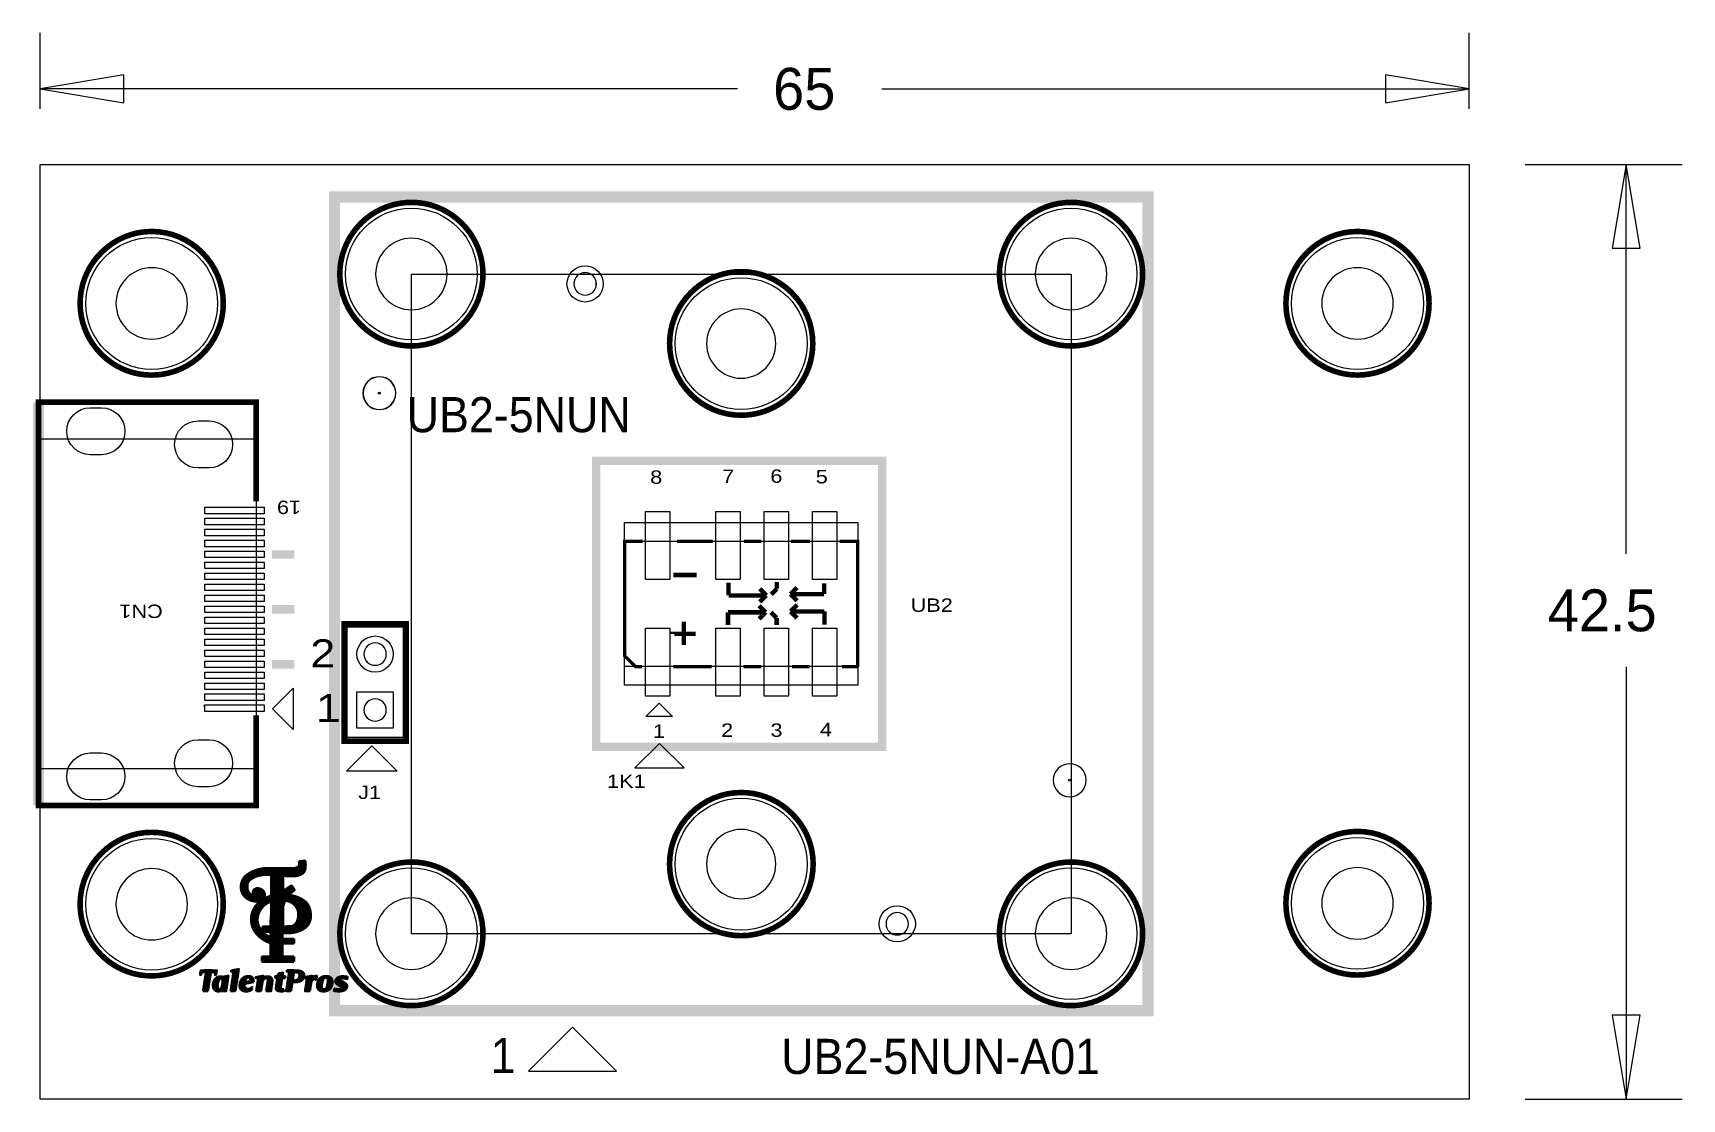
# Model space of a CAD drawing. Extents: x -0.3 to 74.7, y -2.5 to 45.9.
import ezdxf

# ---------------------------------------------------------------- set-up
doc = ezdxf.new("R2010")
doc.units = 0
for name, color, linetype in [('BG_DIMENSION', 85, 'CONTINUOUS'), ('BG_OUTLINE', 254, 'CONTINUOUS'), ('BG_SILKSCREEN_TOP', 6, 'CONTINUOUS'), ('PG_SILKSCREEN_TOP', 5, 'CONTINUOUS'), ('PIN_TOP', 80, 'CONTINUOUS'), ('RD_SILKSCREEN_TOP', 142, 'CONTINUOUS')]:
    doc.layers.add(name, color=color, linetype=linetype)

msp = doc.modelspace()

# ---------------------------------------------------------------- texts
at = {"layer": 'BG_DIMENSION'}
for s, p in [('65', (33.339278, 42.44848)), ('42.5', (68.56857, 18.732246))]:
    msp.add_text(s, height=1.905, dxfattribs=at).set_placement(p)
at = {"layer": 'BG_SILKSCREEN_TOP', "width": 0.952381}
for s, p in [('UB2-5NUN', (16.6751, 27.783282)), ('1', (20.492212, -1.359916)), ('UB2-5NUN-A01', (33.711388, -1.402842))]:
    msp.add_text(s, height=1.6002, dxfattribs=at).set_placement(p)
at = {"layer": 'PG_SILKSCREEN_TOP'}
for s, height, width, p in [('8', 0.6096, 1.208333, (27.749246, 25.440386)), ('7', 0.6096, 1.208333, (31.020258, 25.471882)), ('6', 0.6096, 1.208333, (33.215326, 25.484074)), ('5', 0.6096, 1.208333, (35.2806, 25.457658)), ('UB2', 0.6096, 1.208333, (39.5986, 19.615658)), ('2', 1.27, 1.2, (12.294362, 17.096232)), ('1', 1.27, 1.2, (12.54887, 14.606524)), ('1', 0.6096, 1.208333, (27.876246, 13.883386)), ('2', 0.6096, 1.208333, (30.974538, 13.93063)), ('3', 0.6096, 1.208333, (33.221422, 13.93063)), ('4', 0.6096, 1.208333, (35.470846, 13.959586))]:
    msp.add_text(s, height=height, dxfattribs=dict(at, width=width)).set_placement(p)
at = {"layer": 'PG_SILKSCREEN_TOP', "width": 1.208333}
msp.add_text('19', height=0.6096, rotation=180, dxfattribs=at).set_placement((11.8745, 24.67356))
at = {"layer": 'RD_SILKSCREEN_TOP', "width": 1.208333}
msp.add_text('CN1', height=0.6096, rotation=180, dxfattribs=at).set_placement((5.581396, 19.946874))
for s, p in [('1K1', (25.78862, 11.6078)), ('J1', (14.469364, 11.105134))]:
    msp.add_text(s, height=0.6096, dxfattribs=at).set_placement(p)

# ---------------------------------------------------------------- linework, layer by layer
at = {"layer": 'BG_DIMENSION'}
for points in [[(0, 42.498772), (0, 45.94098)], [(64.998346, 42.498772), (64.998346, 45.94098)], [(3.81, 44.03598), (0, 43.40098), (3.81, 42.76598), (3.81, 44.03598)], [(61.188346, 42.76598), (64.998346, 43.40098), (61.188346, 44.03598), (61.188346, 42.76598)], [(31.720028, 43.40098), (0, 43.40098)], [(38.285928, 43.40098), (64.998346, 43.40098)], [(67.538346, 39.958772), (74.67727, 39.958772)], [(72.77227, 36.148772), (72.13727, 39.958772), (71.50227, 36.148772), (72.77227, 36.148772)], [(72.13727, 22.256496), (72.13727, 39.958772)], [(7.489444, 24.079708), (7.489444, 24.094948)], [(7.503668, 24.079708), (7.489444, 24.079708)], [(7.489444, 23.579582), (7.489444, 23.594822)], [(7.503668, 23.579582), (7.489444, 23.579582)], [(7.489444, 23.07971), (7.489444, 23.09495)], [(7.503668, 23.07971), (7.489444, 23.07971)], [(7.489444, 22.579584), (7.489444, 22.594824)], [(7.503668, 22.579584), (7.489444, 22.579584)], [(7.489444, 22.079712), (7.489444, 22.094952)], [(7.503668, 22.079712), (7.489444, 22.079712)], [(7.489444, 21.579586), (7.489444, 21.594826)], [(7.503668, 21.579586), (7.489444, 21.579586)], [(7.489444, 21.079714), (7.489444, 21.094954)], [(7.503668, 21.079714), (7.489444, 21.079714)], [(7.489444, 20.579588), (7.489444, 20.594828)], [(7.503668, 20.579588), (7.489444, 20.579588)], [(7.489444, 20.079716), (7.489444, 20.094956)], [(7.503668, 20.079716), (7.489444, 20.079716)], [(7.489444, 19.57959), (7.489444, 19.59483)], [(7.503668, 19.57959), (7.489444, 19.57959)], [(7.489444, 19.079464), (7.489444, 19.094704)], [(7.503668, 19.079464), (7.489444, 19.079464)], [(7.489444, 18.579592), (7.489444, 18.594832)], [(7.503668, 18.579592), (7.489444, 18.579592)], [(7.489444, 18.079466), (7.489444, 18.094706)], [(7.503668, 18.079466), (7.489444, 18.079466)], [(7.489444, 17.579594), (7.489444, 17.594834)], [(7.503668, 17.579594), (7.489444, 17.579594)], [(7.489444, 17.079468), (7.489444, 17.094708)], [(7.503668, 17.079468), (7.489444, 17.079468)], [(7.489444, 16.579596), (7.489444, 16.594836)], [(7.503668, 16.579596), (7.489444, 16.579596)], [(72.13727, 17.112996), (72.13727, -2.54)], [(0, 16.050514), (0, 15.149576)], [(7.489444, 16.07947), (7.489444, 16.09471)], [(7.503668, 16.07947), (7.489444, 16.07947)], [(7.489444, 15.579598), (7.489444, 15.594838)], [(7.503668, 15.579598), (7.489444, 15.579598)], [(7.503668, 15.079472), (7.489444, 15.079472), (7.489444, 15.094712)], [(71.50227, 1.27), (72.13727, -2.54), (72.77227, 1.27), (71.50227, 1.27)], [(67.538346, -2.54), (74.67727, -2.54)]]:
    msp.add_lwpolyline(points, dxfattribs=at)
for points in [[(25.305766, 34.531808, 1), (24.279098, 34.531808, 1)], [(16.177006, 29.56052, 1), (14.691614, 29.56052, 1)]]:
    msp.add_lwpolyline(points, format="xyb", close=True, dxfattribs=at)
at = {"layer": 'BG_OUTLINE'}
msp.add_lwpolyline([(64.998346, 0), (64.998346, -2.54), (0, -2.54), (0, 39.958772), (64.998346, 39.958772), (64.998346, 0)], dxfattribs=at)
for points in [[(18.515076, 34.979356, 1), (15.263876, 34.979356, 1)], [(48.515016, 34.979356, 1), (45.263816, 34.979356, 1)], [(6.7056, 33.641284, 1), (3.4544, 33.641284, 1)], [(61.543946, 33.641284, 1), (58.292746, 33.641284, 1)], [(25.300432, 34.531808, 1), (24.284432, 34.531808, 1)], [(33.464246, 31.815786, 1), (30.314646, 31.815786, 1)], [(16.184372, 29.56052, 1), (14.684248, 29.56052, 1)], [(15.748, 17.691608, 1), (14.732, 17.691608, 1)], [(15.748, 15.151608, 1), (14.732, 15.151608, 1)], [(47.578772, 11.95832, 1), (46.078648, 11.95832, 1)], [(33.464246, 8.142986, 1), (30.314646, 8.142986, 1)], [(6.704838, 6.317488, 1), (3.453638, 6.317488, 1)], [(61.543946, 6.356858, 1), (58.292746, 6.356858, 1)], [(18.515076, 4.979416, 1), (15.263876, 4.979416, 1)], [(48.515016, 4.979416, 1), (45.263816, 4.979416, 1)], [(39.49446, 5.427218, 1), (38.47846, 5.427218, 1)]]:
    msp.add_lwpolyline(points, format="xyb", close=True, dxfattribs=at)
at = {"layer": 'BG_SILKSCREEN_TOP'}
for points, const_width in [([(13.38961, 38.479222), (50.389536, 38.479222), (50.389536, 1.479296), (13.38961, 1.479296), (13.38961, 38.479222)], 0.508), ([(25.295606, 26.477976), (38.295326, 26.477976), (38.295326, 13.478002), (25.295606, 13.478002), (25.295606, 26.477976)], 0.381), ([(12.0777, 8.261096), (11.769344, 8.261096)], 0.1016), ([(12.078208, 8.253222), (11.770614, 8.253222)], 0.1016), ([(12.078462, 8.245602), (11.772138, 8.245602)], 0.1016), ([(12.07897, 8.237728), (11.774424, 8.237728)], 0.1016), ([(12.077192, 8.26897), (11.775694, 8.26897)], 0.1016), ([(12.079224, 8.230108), (11.77671, 8.230108)], 0.1016), ([(12.079732, 8.222234), (11.778996, 8.222234)], 0.1016), ([(12.08024, 8.214614), (11.781282, 8.214614)], 0.1016), ([(12.080494, 8.20674), (11.782806, 8.20674)], 0.1016), ([(12.081002, 8.19912), (11.78433, 8.19912)], 0.1016), ([(12.076938, 8.27659), (11.83005, 8.27659)], 0.1016), ([(12.07643, 8.284464), (11.889486, 8.284464)], 0.1016), ([(12.076176, 8.292084), (11.9507, 8.292084)], 0.1016), ([(12.075668, 8.299958), (12.02436, 8.299958)], 0.1016), ([(12.050268, 8.30199), (12.075668, 8.30199)], 0.1016), ([(12.075668, 8.30199), (12.080748, 8.20547)], 0.1016), ([(9.596628, 7.454138), (9.223502, 7.454138)], 0.1016), ([(9.607804, 7.461758), (9.228074, 7.461758)], 0.1016), ([(9.619488, 7.469632), (9.2329, 7.469632)], 0.1016), ([(9.631426, 7.477252), (9.237472, 7.477252)], 0.1016), ([(9.643872, 7.485126), (9.242552, 7.485126)], 0.1016), ([(9.656826, 7.493), (9.247632, 7.493)], 0.1016), ([(9.670288, 7.50062), (9.252966, 7.50062)], 0.1016), ([(9.684258, 7.508494), (9.2583, 7.508494)], 0.1016), ([(9.69899, 7.516114), (9.264142, 7.516114)], 0.1016), ([(9.71423, 7.523988), (9.26973, 7.523988)], 0.1016), ([(9.729978, 7.531608), (9.275826, 7.531608)], 0.1016), ([(9.746488, 7.539482), (9.281922, 7.539482)], 0.1016), ([(9.763506, 7.547356), (9.288272, 7.547356)], 0.1016), ([(9.781286, 7.554976), (9.294876, 7.554976)], 0.1016), ([(9.802368, 7.56285), (9.301734, 7.56285)], 0.1016), ([(9.82218, 7.57047), (9.308592, 7.57047)], 0.1016), ([(9.843262, 7.578344), (9.315704, 7.578344)], 0.1016), ([(9.865868, 7.585964), (9.323324, 7.585964)], 0.1016), ([(9.890252, 7.593838), (9.33069, 7.593838)], 0.1016), ([(9.916414, 7.601458), (9.338564, 7.601458)], 0.1016), ([(9.944862, 7.609332), (9.346692, 7.609332)], 0.1016), ([(9.976866, 7.616952), (9.35482, 7.616952)], 0.1016), ([(10.012426, 7.624826), (9.363456, 7.624826)], 0.1016), ([(10.051542, 7.632446), (9.372346, 7.632446)], 0.1016), ([(10.096754, 7.64032), (9.38149, 7.64032)], 0.1016), ([(10.168128, 7.648194), (9.390888, 7.648194)], 0.1016), ([(11.841734, 7.655814), (9.40054, 7.655814)], 0.1016), ([(11.857482, 7.663688), (9.4107, 7.663688)], 0.1016), ([(11.872468, 7.671308), (9.421114, 7.671308)], 0.1016), ([(11.886946, 7.679182), (9.431782, 7.679182)], 0.1016), ([(11.90117, 7.686802), (9.442704, 7.686802)], 0.1016), ([(11.914632, 7.694676), (9.45388, 7.694676)], 0.1016), ([(11.927586, 7.702296), (9.46531, 7.702296)], 0.1016), ([(11.939524, 7.71017), (9.477248, 7.71017)], 0.1016), ([(11.950446, 7.718044), (9.489186, 7.718044)], 0.1016), ([(11.960098, 7.725664), (9.501632, 7.725664)], 0.1016), ([(11.968988, 7.733538), (9.514332, 7.733538)], 0.1016), ([(11.977624, 7.741158), (9.527286, 7.741158)], 0.1016), ([(11.98499, 7.749032), (9.540748, 7.749032)], 0.1016), ([(11.991848, 7.756652), (9.554718, 7.756652)], 0.1016), ([(11.998198, 7.764526), (9.56945, 7.764526)], 0.1016), ([(12.003786, 7.772146), (9.584182, 7.772146)], 0.1016), ([(12.00912, 7.78002), (9.599422, 7.78002)], 0.1016), ([(12.014454, 7.78764), (9.614916, 7.78764)], 0.1016), ([(12.01928, 7.795514), (9.630664, 7.795514)], 0.1016), ([(12.023852, 7.803388), (9.646666, 7.803388)], 0.1016), ([(12.02817, 7.811008), (9.663176, 7.811008)], 0.1016), ([(12.032488, 7.818882), (9.67994, 7.818882)], 0.1016), ([(12.036298, 7.826502), (9.697212, 7.826502)], 0.1016), ([(12.040108, 7.834376), (9.714992, 7.834376)], 0.1016), ([(12.043664, 7.841996), (9.733026, 7.841996)], 0.1016), ([(12.046966, 7.84987), (9.752076, 7.84987)], 0.1016), ([(12.050268, 7.857744), (9.772142, 7.857744)], 0.1016), ([(12.053316, 7.865364), (9.793224, 7.865364)], 0.1016), ([(9.798304, 7.56158), (9.797288, 7.56158)], 0.1016), ([(9.799828, 7.56158), (9.798304, 7.56158)], 0.1016), ([(12.056364, 7.873238), (9.815068, 7.873238)], 0.1016), ([(12.059158, 7.880858), (9.838182, 7.880858)], 0.1016), ([(12.061698, 7.888732), (9.862312, 7.888732)], 0.1016), ([(12.063984, 7.896352), (9.88822, 7.896352)], 0.1016), ([(12.06627, 7.904226), (9.91616, 7.904226)], 0.1016), ([(12.068302, 7.911846), (9.946132, 7.911846)], 0.1016), ([(12.07008, 7.91972), (9.978644, 7.91972)], 0.1016), ([(12.071858, 7.92734), (10.013696, 7.92734)], 0.1016), ([(12.073382, 7.935214), (10.052812, 7.935214)], 0.1016), ([(12.074652, 7.942834), (10.098532, 7.942834)], 0.1016), ([(12.075668, 7.950708), (10.155174, 7.950708)], 0.1016), ([(10.983214, 7.958582), (10.234168, 7.958582)], 0.1016), ([(11.825224, 7.648194), (10.333482, 7.648194)], 0.1016), ([(10.451338, 7.6454), (10.450068, 7.6454)], 0.1016), ([(10.452608, 7.6454), (10.451338, 7.6454)], 0.1016), ([(11.806682, 7.64032), (10.504932, 7.64032)], 0.1016), ([(10.507218, 7.50189), (10.505948, 7.63778)], 0.1016), ([(11.784584, 7.632446), (10.505948, 7.632446)], 0.1016), ([(11.757914, 7.624826), (10.505948, 7.624826)], 0.1016), ([(11.72845, 7.616952), (10.505948, 7.616952)], 0.1016), ([(11.695176, 7.609332), (10.506202, 7.609332)], 0.1016), ([(11.053318, 7.601458), (10.506202, 7.601458)], 0.1016), ([(11.053318, 7.593838), (10.506202, 7.593838)], 0.1016), ([(11.053318, 7.585964), (10.506456, 7.585964)], 0.1016), ([(11.053318, 7.578344), (10.506456, 7.578344)], 0.1016), ([(11.053318, 7.57047), (10.506456, 7.57047)], 0.1016), ([(11.053318, 7.56285), (10.506456, 7.56285)], 0.1016), ([(11.053318, 7.554976), (10.50671, 7.554976)], 0.1016), ([(11.053318, 7.547356), (10.50671, 7.547356)], 0.1016), ([(11.053318, 7.539482), (10.50671, 7.539482)], 0.1016), ([(11.053318, 7.531608), (10.506964, 7.531608)], 0.1016), ([(11.053318, 7.523988), (10.506964, 7.523988)], 0.1016), ([(11.053318, 7.516114), (10.506964, 7.516114)], 0.1016), ([(11.053318, 7.508494), (10.506964, 7.508494)], 0.1016), ([(11.053318, 7.50062), (10.507218, 7.50062)], 0.1016), ([(11.053318, 7.493), (10.507218, 7.493)], 0.1016), ([(11.053318, 7.485126), (10.507472, 7.485126)], 0.1016), ([(11.053318, 7.477252), (10.507726, 7.477252)], 0.1016), ([(11.053318, 7.469632), (10.507726, 7.469632)], 0.1016), ([(11.053318, 7.461758), (10.50798, 7.461758)], 0.1016), ([(11.053318, 7.454138), (10.50798, 7.454138)], 0.1016), ([(11.053318, 7.60349), (11.053318, 7.24281)], 0.1016), ([(11.090148, 7.60349), (11.053318, 7.60349)], 0.1016), ([(11.113008, 7.60222), (11.110468, 7.60222)], 0.1016), ([(11.113008, 7.60349), (11.113008, 7.60222)], 0.1016), ([(11.65606, 7.601458), (11.141964, 7.601458)], 0.1016), ([(11.603736, 7.593838), (11.26617, 7.593838)], 0.1016), ([(11.490198, 7.585964), (11.433302, 7.585964)], 0.1016), ([(12.076684, 7.958582), (11.502644, 7.958582)], 0.1016), ([(12.077446, 7.966202), (11.577574, 7.966202)], 0.1016), ([(12.078208, 7.974076), (11.61796, 7.974076)], 0.1016), ([(12.07897, 7.981696), (11.646916, 7.981696)], 0.1016), ([(12.079478, 7.98957), (11.66876, 7.98957)], 0.1016), ([(12.08024, 7.99719), (11.686794, 7.99719)], 0.1016), ([(12.080748, 8.005064), (11.702542, 8.005064)], 0.1016), ([(12.081256, 8.012684), (11.716004, 8.012684)], 0.1016), ([(12.08151, 8.020558), (11.727688, 8.020558)], 0.1016), ([(12.082018, 8.028432), (11.737848, 8.028432)], 0.1016), ([(12.082272, 8.036052), (11.746484, 8.036052)], 0.1016), ([(12.082526, 8.043926), (11.753596, 8.043926)], 0.1016), ([(12.08278, 8.051546), (11.759438, 8.051546)], 0.1016), ([(12.083034, 8.05942), (11.764264, 8.05942)], 0.1016), ([(12.083288, 8.06704), (11.768328, 8.06704)], 0.1016), ([(12.083542, 8.074914), (11.771884, 8.074914)], 0.1016), ([(12.083796, 8.082534), (11.774932, 8.082534)], 0.1016), ([(12.08405, 8.090408), (11.777472, 8.090408)], 0.1016), ([(12.084304, 8.098282), (11.779504, 8.098282)], 0.1016), ([(12.084304, 8.105902), (11.781028, 8.105902)], 0.1016), ([(12.084304, 8.113776), (11.782552, 8.113776)], 0.1016), ([(12.084304, 8.121396), (11.783822, 8.121396)], 0.1016), ([(12.084304, 8.12927), (11.784838, 8.12927)], 0.1016), ([(12.08151, 8.191246), (11.785346, 8.191246)], 0.1016), ([(12.08405, 8.13689), (11.7856, 8.13689)], 0.1016), ([(12.082018, 8.183626), (11.786108, 8.183626)], 0.1016), ([(12.083796, 8.144764), (11.786362, 8.144764)], 0.1016), ([(12.082272, 8.175752), (11.786616, 8.175752)], 0.1016), ([(12.083542, 8.152384), (11.786616, 8.152384)], 0.1016), ([(12.08278, 8.168132), (11.78687, 8.168132)], 0.1016), ([(12.083034, 8.160258), (11.78687, 8.160258)], 0.1016), ([(9.431528, 7.112762), (9.131046, 7.112762)], 0.1016), ([(9.431528, 7.104888), (9.131046, 7.104888)], 0.1016), ([(9.431528, 7.128256), (9.1313, 7.128256)], 0.1016), ([(9.431528, 7.120382), (9.1313, 7.120382)], 0.1016), ([(9.431528, 7.097268), (9.1313, 7.097268)], 0.1016), ([(9.431528, 7.089394), (9.1313, 7.089394)], 0.1016), ([(9.431528, 7.135876), (9.131554, 7.135876)], 0.1016), ([(9.431528, 7.08152), (9.131554, 7.08152)], 0.1016), ([(9.431528, 7.14375), (9.131808, 7.14375)], 0.1016), ([(9.431528, 7.0739), (9.131808, 7.0739)], 0.1016), ([(9.431528, 7.066026), (9.132062, 7.066026)], 0.1016), ([(9.431528, 7.15137), (9.132316, 7.15137)], 0.1016), ([(9.431528, 7.058406), (9.132316, 7.058406)], 0.1016), ([(9.431528, 7.159244), (9.132824, 7.159244)], 0.1016), ([(9.431528, 7.050532), (9.132824, 7.050532)], 0.1016), ([(9.431528, 7.166864), (9.133332, 7.166864)], 0.1016), ([(9.431528, 7.042912), (9.133332, 7.042912)], 0.1016), ([(9.431528, 7.174738), (9.13384, 7.174738)], 0.1016), ([(9.431528, 7.035038), (9.13384, 7.035038)], 0.1016), ([(9.431528, 7.182612), (9.134602, 7.182612)], 0.1016), ([(9.431528, 7.027418), (9.134602, 7.027418)], 0.1016), ([(9.431528, 7.019544), (9.135364, 7.019544)], 0.1016), ([(9.431528, 7.190232), (9.135618, 7.190232)], 0.1016), ([(9.431782, 7.01167), (9.136126, 7.01167)], 0.1016), ([(9.431528, 7.198106), (9.13638, 7.198106)], 0.1016), ([(9.434068, 7.00405), (9.136888, 7.00405)], 0.1016), ([(9.431528, 7.205726), (9.13765, 7.205726)], 0.1016), ([(9.436608, 6.996176), (9.137904, 6.996176)], 0.1016), ([(9.139428, 6.98881), (9.137904, 6.99516)], 0.1016), ([(9.431528, 7.2136), (9.13892, 7.2136)], 0.1016), ([(9.439402, 6.988556), (9.139428, 6.988556)], 0.1016), ([(9.432544, 7.22122), (9.14019, 7.22122)], 0.1016), ([(9.442196, 6.980682), (9.140444, 6.980682)], 0.1016), ([(9.434576, 7.229094), (9.14146, 7.229094)], 0.1016), ([(9.445244, 6.973062), (9.141968, 6.973062)], 0.1016), ([(9.436608, 7.236714), (9.142984, 7.236714)], 0.1016), ([(9.448546, 6.965188), (9.143492, 6.965188)], 0.1016), ([(9.439148, 7.244588), (9.144762, 7.244588)], 0.1016), ([(9.451848, 6.957568), (9.145016, 6.957568)], 0.1016), ([(9.441688, 7.252462), (9.14654, 7.252462)], 0.1016), ([(9.45515, 6.949694), (9.146794, 6.949694)], 0.1016), ([(9.444482, 7.260082), (9.14781, 7.260082)], 0.1016), ([(9.444228, 7.260082), (9.148064, 7.260082)], 0.1016), ([(9.441942, 7.252462), (9.148826, 7.252462)], 0.1016), ([(9.458706, 6.942074), (9.148826, 6.942074)], 0.1016), ([(9.447276, 7.267956), (9.149588, 7.267956)], 0.1016), ([(9.447022, 7.267956), (9.150096, 7.267956)], 0.1016), ([(9.462516, 6.9342), (9.150858, 6.9342)], 0.1016), ([(9.45007, 7.275576), (9.15162, 7.275576)], 0.1016), ([(9.45007, 7.275576), (9.151874, 7.275576)], 0.1016), ([(9.466326, 6.926326), (9.153144, 6.926326)], 0.1016), ([(9.453118, 7.28345), (9.153652, 7.28345)], 0.1016), ([(9.453118, 7.28345), (9.153906, 7.28345)], 0.1016), ([(9.45642, 7.29107), (9.155684, 7.29107)], 0.1016), ([(9.47039, 6.918706), (9.155684, 6.918706)], 0.1016), ([(9.45642, 7.29107), (9.155938, 7.29107)], 0.1016), ([(9.439656, 7.244588), (9.155938, 7.244588)], 0.1016), ([(9.459976, 7.298944), (9.15797, 7.298944)], 0.1016), ([(9.459976, 7.298944), (9.158224, 7.298944)], 0.1016), ([(9.474454, 6.910832), (9.158224, 6.910832)], 0.1016), ([(9.463786, 7.306564), (9.160256, 7.306564)], 0.1016), ([(9.463786, 7.306564), (9.16051, 7.306564)], 0.1016), ([(9.478772, 6.903212), (9.160764, 6.903212)], 0.1016), ([(9.467596, 7.314438), (9.162796, 7.314438)], 0.1016), ([(9.467596, 7.314438), (9.162796, 7.314438)], 0.1016), ([(9.439148, 7.24281), (9.163304, 7.24281)], 0.1016), ([(9.483344, 6.895338), (9.163558, 6.895338)], 0.1016), ([(9.471914, 7.322058), (9.165336, 7.322058)], 0.1016), ([(9.471914, 7.322058), (9.165336, 7.322058)], 0.1016), ([(9.487916, 6.887718), (9.166352, 6.887718)], 0.1016), ([(9.476486, 7.329932), (9.167876, 7.329932)], 0.1016), ([(9.476486, 7.329932), (9.167876, 7.329932)], 0.1016), ([(9.492488, 6.879844), (9.169146, 6.879844)], 0.1016), ([(9.481058, 7.337806), (9.170416, 7.337806)], 0.1016), ([(9.481058, 7.337806), (9.17067, 7.337806)], 0.1016), ([(9.497568, 6.872224), (9.172194, 6.872224)], 0.1016), ([(9.486392, 7.345426), (9.17321, 7.345426)], 0.1016), ([(9.486392, 7.345426), (9.173464, 7.345426)], 0.1016), ([(9.502648, 6.86435), (9.175242, 6.86435)], 0.1016), ([(9.492234, 7.3533), (9.176258, 7.3533)], 0.1016), ([(9.49198, 7.3533), (9.176258, 7.3533)], 0.1016), ([(9.507728, 6.856476), (9.178544, 6.856476)], 0.1016), ([(9.497822, 7.36092), (9.179052, 7.36092)], 0.1016), ([(9.498076, 7.36092), (9.179306, 7.36092)], 0.1016), ([(9.513316, 6.848856), (9.181846, 6.848856)], 0.1016), ([(9.504426, 7.368794), (9.182354, 7.368794)], 0.1016), ([(9.504172, 7.368794), (9.182354, 7.368794)], 0.1016), ([(9.518904, 6.840982), (9.185148, 6.840982)], 0.1016), ([(9.510522, 7.376414), (9.185402, 7.376414)], 0.1016), ([(9.510776, 7.376414), (9.185656, 7.376414)], 0.1016), ([(9.516364, 7.384288), (9.188704, 7.384288)], 0.1016), ([(9.51738, 7.384288), (9.188704, 7.384288)], 0.1016), ([(9.524746, 6.833362), (9.188704, 6.833362)], 0.1016), ([(9.516872, 7.391908), (9.19226, 7.391908)], 0.1016), ([(9.524238, 7.391908), (9.19226, 7.391908)], 0.1016), ([(9.530842, 6.825488), (9.19226, 6.825488)], 0.1016), ([(9.512808, 7.399782), (9.195816, 7.399782)], 0.1016), ([(9.531858, 7.399782), (9.195816, 7.399782)], 0.1016), ([(9.536938, 6.817868), (9.19607, 6.817868)], 0.1016), ([(9.197848, 7.4041), (9.502648, 7.4041)], 0.1016), ([(9.539732, 7.407656), (9.199372, 7.407656)], 0.1016), ([(9.543542, 6.809994), (9.19988, 6.809994)], 0.1016), ([(9.54786, 7.415276), (9.202928, 7.415276)], 0.1016), ([(9.550146, 6.802374), (9.203944, 6.802374)], 0.1016), ([(9.556496, 7.42315), (9.206992, 7.42315)], 0.1016), ([(9.557512, 6.7945), (9.207754, 6.7945)], 0.1016), ([(9.56564, 7.43077), (9.210802, 7.43077)], 0.1016), ([(9.565132, 6.78688), (9.212072, 6.78688)], 0.1016), ([(9.575292, 7.438644), (9.214866, 7.438644)], 0.1016), ([(9.573514, 6.779006), (9.21639, 6.779006)], 0.1016), ([(9.585706, 7.446264), (9.219184, 7.446264)], 0.1016), ([(9.582404, 6.771386), (9.220708, 6.771386)], 0.1016), ([(9.592056, 6.763512), (9.22528, 6.763512)], 0.1016), ([(9.60247, 6.755638), (9.230106, 6.755638)], 0.1016), ([(9.614154, 6.748018), (9.235186, 6.748018)], 0.1016), ([(9.628378, 6.740144), (9.240266, 6.740144)], 0.1016), ([(9.644888, 6.732524), (9.2456, 6.732524)], 0.1016), ([(9.66216, 6.72465), (9.251188, 6.72465)], 0.1016), ([(9.680702, 6.71703), (9.256776, 6.71703)], 0.1016), ([(9.702292, 6.709156), (9.262872, 6.709156)], 0.1016), ([(9.725914, 6.701536), (9.268968, 6.701536)], 0.1016), ([(9.431528, 7.21741), (9.431528, 7.01294)], 0.1016), ([(10.199116, 6.86435), (9.675368, 6.86435)], 0.1016), ([(10.202926, 6.856476), (9.675368, 6.856476)], 0.1016), ([(10.206228, 6.848856), (9.675622, 6.848856)], 0.1016), ([(10.195306, 6.872224), (9.675876, 6.872224)], 0.1016), ([(10.190988, 6.879844), (9.676638, 6.879844)], 0.1016), ([(10.20953, 6.840982), (9.676638, 6.840982)], 0.1016), ([(10.18667, 6.887718), (9.677654, 6.887718)], 0.1016), ([(10.212832, 6.833362), (9.678162, 6.833362)], 0.1016), ([(10.181844, 6.895338), (9.678924, 6.895338)], 0.1016), ([(10.215372, 6.825488), (9.680448, 6.825488)], 0.1016), ([(10.17651, 6.903212), (9.680702, 6.903212)], 0.1016), ([(10.217658, 6.817868), (9.68248, 6.817868)], 0.1016), ([(10.170922, 6.910832), (9.682988, 6.910832)], 0.1016), ([(10.219182, 6.809994), (9.68502, 6.809994)], 0.1016), ([(10.164826, 6.918706), (9.685528, 6.918706)], 0.1016), ([(10.220452, 6.802374), (9.68756, 6.802374)], 0.1016), ([(10.158476, 6.926326), (9.688576, 6.926326)], 0.1016), ([(10.221214, 6.7945), (9.690608, 6.7945)], 0.1016), ([(10.151364, 6.9342), (9.692132, 6.9342)], 0.1016), ([(10.221468, 6.78688), (9.693656, 6.78688)], 0.1016), ([(10.144252, 6.942074), (9.69645, 6.942074)], 0.1016), ([(10.221976, 6.779006), (9.696704, 6.779006)], 0.1016), ([(10.22223, 6.771386), (9.70026, 6.771386)], 0.1016), ([(10.136378, 6.949694), (9.701276, 6.949694)], 0.1016), ([(10.222484, 6.763512), (9.703816, 6.763512)], 0.1016), ([(10.12825, 6.957568), (9.70661, 6.957568)], 0.1016), ([(10.222484, 6.755638), (9.707626, 6.755638)], 0.1016), ([(10.222484, 6.748018), (9.711944, 6.748018)], 0.1016), ([(10.11936, 6.965188), (9.712706, 6.965188)], 0.1016), ([(10.222484, 6.740144), (9.716262, 6.740144)], 0.1016), ([(10.109962, 6.973062), (9.719564, 6.973062)], 0.1016), ([(10.22223, 6.732524), (9.721342, 6.732524)], 0.1016), ([(10.221976, 6.72465), (9.726676, 6.72465)], 0.1016), ([(10.099802, 6.980682), (9.727184, 6.980682)], 0.1016), ([(10.221468, 6.71703), (9.731756, 6.71703)], 0.1016), ([(10.08888, 6.988556), (9.736074, 6.988556)], 0.1016), ([(10.221214, 6.709156), (9.736836, 6.709156)], 0.1016), ([(10.220452, 6.701536), (9.73836, 6.701536)], 0.1016), ([(10.076942, 6.996176), (9.74598, 6.996176)], 0.1016), ([(10.06348, 7.00405), (9.756648, 7.00405)], 0.1016), ([(10.048494, 7.01167), (9.768586, 7.01167)], 0.1016), ([(10.031476, 7.019544), (9.781794, 7.019544)], 0.1016), ([(10.011664, 7.027418), (9.79678, 7.027418)], 0.1016), ([(9.98728, 7.035038), (9.813544, 7.035038)], 0.1016), ([(9.954768, 7.042912), (9.834118, 7.042912)], 0.1016), ([(10.479278, 6.69798), (10.509504, 6.70687)], 0.1016), ([(11.537696, 6.701536), (10.490708, 6.701536)], 0.1016), ([(11.053318, 7.446264), (10.508234, 7.446264)], 0.1016), ([(11.053318, 7.438644), (10.508234, 7.438644)], 0.1016), ([(11.053318, 7.43077), (10.508488, 7.43077)], 0.1016), ([(11.053318, 7.42315), (10.508488, 7.42315)], 0.1016), ([(10.508488, 7.4041), (11.053318, 7.4041)], 0.1016), ([(10.508488, 7.39648), (10.508488, 7.4041)], 0.1016), ([(11.053318, 7.399782), (10.508488, 7.399782)], 0.1016), ([(11.053318, 7.391908), (10.508488, 7.391908)], 0.1016), ([(11.053318, 7.415276), (10.508742, 7.415276)], 0.1016), ([(11.053318, 7.407656), (10.508742, 7.407656)], 0.1016), ([(11.053318, 7.384288), (10.508742, 7.384288)], 0.1016), ([(11.053318, 7.399782), (10.508996, 7.399782)], 0.1016), ([(11.053318, 7.391908), (10.508996, 7.391908)], 0.1016), ([(11.053318, 7.376414), (10.508996, 7.376414)], 0.1016), ([(11.053318, 7.384288), (10.50925, 7.384288)], 0.1016), ([(11.053318, 7.376414), (10.50925, 7.376414)], 0.1016), ([(11.053318, 7.368794), (10.50925, 7.368794)], 0.1016), ([(11.053318, 7.368794), (10.509504, 7.368794)], 0.1016), ([(11.053318, 7.36092), (10.509504, 7.36092)], 0.1016), ([(11.053318, 7.36092), (10.509504, 7.36092)], 0.1016), ([(11.053318, 7.3533), (10.509504, 7.3533)], 0.1016), ([(11.053318, 7.3533), (10.509504, 7.3533)], 0.1016), ([(11.053318, 7.345426), (10.509504, 7.345426)], 0.1016), ([(11.053318, 7.345426), (10.509504, 7.345426)], 0.1016), ([(11.053318, 7.337806), (10.509504, 7.337806)], 0.1016), ([(11.053318, 7.337806), (10.509504, 7.337806)], 0.1016), ([(11.053318, 7.329932), (10.509504, 7.329932)], 0.1016), ([(11.053318, 7.329932), (10.509504, 7.329932)], 0.1016), ([(11.053318, 7.322058), (10.509504, 7.322058)], 0.1016), ([(11.053318, 7.322058), (10.509504, 7.322058)], 0.1016), ([(11.053318, 7.314438), (10.509504, 7.314438)], 0.1016), ([(11.053318, 7.314438), (10.509504, 7.314438)], 0.1016), ([(11.053318, 7.306564), (10.509504, 7.306564)], 0.1016), ([(11.053318, 7.306564), (10.509504, 7.306564)], 0.1016), ([(11.053318, 7.298944), (10.509504, 7.298944)], 0.1016), ([(11.053318, 7.298944), (10.509504, 7.298944)], 0.1016), ([(11.053318, 7.29107), (10.509504, 7.29107)], 0.1016), ([(11.053318, 7.29107), (10.509504, 7.29107)], 0.1016), ([(11.053318, 7.28345), (10.509504, 7.28345)], 0.1016), ([(11.053318, 7.28345), (10.509504, 7.28345)], 0.1016), ([(11.053318, 7.275576), (10.509504, 7.275576)], 0.1016), ([(11.053318, 7.275576), (10.509504, 7.275576)], 0.1016), ([(11.053318, 7.267956), (10.509504, 7.267956)], 0.1016), ([(11.053318, 7.267956), (10.509504, 7.267956)], 0.1016), ([(11.053318, 7.260082), (10.509504, 7.260082)], 0.1016), ([(11.053318, 7.260082), (10.509504, 7.260082)], 0.1016), ([(11.053318, 7.252462), (10.509504, 7.252462)], 0.1016), ([(11.053318, 7.252462), (10.509504, 7.252462)], 0.1016), ([(11.053318, 7.244588), (10.509504, 7.244588)], 0.1016), ([(11.053318, 7.244588), (10.509504, 7.244588)], 0.1016), ([(11.053318, 7.24281), (10.509504, 7.24281)], 0.1016), ([(11.053318, 7.236714), (10.509504, 7.236714)], 0.1016), ([(11.053318, 7.229094), (10.509504, 7.229094)], 0.1016), ([(11.053318, 7.22122), (10.509504, 7.22122)], 0.1016), ([(11.053318, 7.2136), (10.509504, 7.2136)], 0.1016), ([(11.053318, 7.205726), (10.509504, 7.205726)], 0.1016), ([(11.053318, 7.198106), (10.509504, 7.198106)], 0.1016), ([(11.053318, 7.190232), (10.509504, 7.190232)], 0.1016), ([(11.053318, 7.182612), (10.509504, 7.182612)], 0.1016), ([(11.053318, 7.174738), (10.509504, 7.174738)], 0.1016), ([(10.509504, 6.70687), (10.509504, 7.17169)], 0.1016), ([(11.053318, 7.166864), (10.509504, 7.166864)], 0.1016), ([(11.053318, 7.159244), (10.509504, 7.159244)], 0.1016), ([(11.053318, 7.15137), (10.509504, 7.15137)], 0.1016), ([(11.053318, 7.14375), (10.509504, 7.14375)], 0.1016), ([(11.053318, 7.135876), (10.509504, 7.135876)], 0.1016), ([(11.053318, 7.128256), (10.509504, 7.128256)], 0.1016), ([(11.053318, 7.120382), (10.509504, 7.120382)], 0.1016), ([(11.053318, 7.112762), (10.509504, 7.112762)], 0.1016), ([(11.053318, 7.104888), (10.509504, 7.104888)], 0.1016), ([(11.053318, 7.097268), (10.509504, 7.097268)], 0.1016), ([(11.053318, 7.089394), (10.509504, 7.089394)], 0.1016), ([(11.053318, 7.08152), (10.509504, 7.08152)], 0.1016), ([(11.053318, 7.0739), (10.509504, 7.0739)], 0.1016), ([(11.053318, 7.066026), (10.509504, 7.066026)], 0.1016), ([(11.053318, 7.058406), (10.509504, 7.058406)], 0.1016), ([(11.053318, 7.050532), (10.509504, 7.050532)], 0.1016), ([(11.053318, 7.042912), (10.509504, 7.042912)], 0.1016), ([(11.053318, 7.035038), (10.509504, 7.035038)], 0.1016), ([(11.053318, 7.027418), (10.509504, 7.027418)], 0.1016), ([(11.053318, 7.019544), (10.509504, 7.019544)], 0.1016), ([(11.053318, 7.01167), (10.509504, 7.01167)], 0.1016), ([(11.053318, 7.00405), (10.509504, 7.00405)], 0.1016), ([(11.053318, 6.996176), (10.509504, 6.996176)], 0.1016), ([(11.053318, 6.988556), (10.509504, 6.988556)], 0.1016), ([(11.053318, 6.980682), (10.509504, 6.980682)], 0.1016), ([(11.053318, 6.973062), (10.509504, 6.973062)], 0.1016), ([(11.053318, 6.965188), (10.509504, 6.965188)], 0.1016), ([(11.053318, 6.957568), (10.509504, 6.957568)], 0.1016), ([(11.053318, 6.949694), (10.509504, 6.949694)], 0.1016), ([(11.053318, 6.942074), (10.509504, 6.942074)], 0.1016), ([(11.053318, 6.9342), (10.509504, 6.9342)], 0.1016), ([(11.053318, 6.926326), (10.509504, 6.926326)], 0.1016), ([(11.059668, 6.918706), (10.509504, 6.918706)], 0.1016), ([(11.52017, 6.910832), (10.509504, 6.910832)], 0.1016), ([(11.510518, 6.903212), (10.509504, 6.903212)], 0.1016), ([(11.500358, 6.895338), (10.509504, 6.895338)], 0.1016), ([(11.490198, 6.887718), (10.509504, 6.887718)], 0.1016), ([(11.480292, 6.879844), (10.509504, 6.879844)], 0.1016), ([(11.471148, 6.872224), (10.509504, 6.872224)], 0.1016), ([(11.462512, 6.86435), (10.509504, 6.86435)], 0.1016), ([(11.454384, 6.856476), (10.509504, 6.856476)], 0.1016), ([(11.44651, 6.848856), (10.509504, 6.848856)], 0.1016), ([(11.439144, 6.840982), (10.509504, 6.840982)], 0.1016), ([(11.431524, 6.833362), (10.509504, 6.833362)], 0.1016), ([(11.424158, 6.825488), (10.509504, 6.825488)], 0.1016), ([(11.416792, 6.817868), (10.509504, 6.817868)], 0.1016), ([(11.409426, 6.809994), (10.509504, 6.809994)], 0.1016), ([(11.40206, 6.802374), (10.509504, 6.802374)], 0.1016), ([(11.394694, 6.7945), (10.509504, 6.7945)], 0.1016), ([(11.387582, 6.78688), (10.509504, 6.78688)], 0.1016), ([(11.380724, 6.779006), (10.509504, 6.779006)], 0.1016), ([(11.373612, 6.771386), (10.509504, 6.771386)], 0.1016), ([(11.366754, 6.763512), (10.509504, 6.763512)], 0.1016), ([(11.359642, 6.755638), (10.509504, 6.755638)], 0.1016), ([(11.353038, 6.748018), (10.509504, 6.748018)], 0.1016), ([(11.349482, 6.740144), (10.509504, 6.740144)], 0.1016), ([(11.381232, 6.732524), (10.509504, 6.732524)], 0.1016), ([(11.424412, 6.72465), (10.509504, 6.72465)], 0.1016), ([(11.463274, 6.71703), (10.509504, 6.71703)], 0.1016), ([(11.50366, 6.709156), (10.509504, 6.709156)], 0.1016), ([(11.053318, 7.4041), (11.053318, 6.92658)], 0.1016), ([(11.53033, 6.918706), (11.062208, 6.918706)], 0.1016), ([(11.066018, 6.92023), (11.107928, 6.95452)], 0.1016), ([(11.54176, 6.926326), (11.073384, 6.926326)], 0.1016), ([(11.554206, 6.9342), (11.082782, 6.9342)], 0.1016), ([(11.566906, 6.942074), (11.092434, 6.942074)], 0.1016), ([(11.577574, 6.949694), (11.101832, 6.949694)], 0.1016), ([(11.58494, 6.957568), (11.111484, 6.957568)], 0.1016), ([(11.586718, 6.965188), (11.121644, 6.965188)], 0.1016), ([(11.583162, 6.973062), (11.131804, 6.973062)], 0.1016), ([(11.578844, 6.980682), (11.142218, 6.980682)], 0.1016), ([(11.573256, 6.988556), (11.152886, 6.988556)], 0.1016), ([(11.567668, 6.996176), (11.163554, 6.996176)], 0.1016), ([(11.562334, 7.00405), (11.17473, 7.00405)], 0.1016), ([(11.556746, 7.01167), (11.18616, 7.01167)], 0.1016), ([(11.551158, 7.019544), (11.197336, 7.019544)], 0.1016), ([(11.54557, 7.027418), (11.208766, 7.027418)], 0.1016), ([(11.539982, 7.035038), (11.220196, 7.035038)], 0.1016), ([(11.534394, 7.042912), (11.231626, 7.042912)], 0.1016), ([(11.528806, 7.050532), (11.24331, 7.050532)], 0.1016), ([(11.523218, 7.058406), (11.254994, 7.058406)], 0.1016), ([(11.51763, 7.066026), (11.266678, 7.066026)], 0.1016), ([(11.512042, 7.0739), (11.278616, 7.0739)], 0.1016), ([(11.5062, 7.08152), (11.290554, 7.08152)], 0.1016), ([(11.500358, 7.089394), (11.302746, 7.089394)], 0.1016), ([(11.494516, 7.097268), (11.314938, 7.097268)], 0.1016), ([(11.488674, 7.104888), (11.327384, 7.104888)], 0.1016), ([(11.482832, 7.112762), (11.339576, 7.112762)], 0.1016), ([(11.47699, 7.120382), (11.352276, 7.120382)], 0.1016), ([(11.471148, 7.128256), (11.364722, 7.128256)], 0.1016), ([(11.465306, 7.135876), (11.377168, 7.135876)], 0.1016), ([(11.459464, 7.14375), (11.389614, 7.14375)], 0.1016), ([(11.453622, 7.15137), (11.402314, 7.15137)], 0.1016), ([(11.407648, 6.72719), (11.420348, 6.72592)], 0.1016), ([(11.44778, 7.159244), (11.415014, 7.159244)], 0.1016), ([(11.532108, 6.91896), (11.530838, 6.91896)], 0.1016), ([(11.533378, 6.92023), (11.532108, 6.91896)], 0.1016), ([(10.219182, 6.693662), (9.275318, 6.693662)], 0.1016), ([(10.217404, 6.685788), (9.281922, 6.685788)], 0.1016), ([(10.215372, 6.678168), (9.28878, 6.678168)], 0.1016), ([(10.212578, 6.670294), (9.295892, 6.670294)], 0.1016), ([(10.209784, 6.662674), (9.303258, 6.662674)], 0.1016), ([(10.206482, 6.6548), (9.310878, 6.6548)], 0.1016), ([(10.20318, 6.64718), (9.318752, 6.64718)], 0.1016), ([(10.199624, 6.639306), (9.327134, 6.639306)], 0.1016), ([(10.19556, 6.631686), (9.33577, 6.631686)], 0.1016), ([(10.191242, 6.623812), (9.34466, 6.623812)], 0.1016), ([(10.18667, 6.615938), (9.354058, 6.615938)], 0.1016), ([(10.182098, 6.608318), (9.36371, 6.608318)], 0.1016), ([(10.177272, 6.600444), (9.37387, 6.600444)], 0.1016), ([(10.1727, 6.592824), (9.384792, 6.592824)], 0.1016), ([(10.167366, 6.58495), (9.395714, 6.58495)], 0.1016), ([(10.160254, 6.57733), (9.407144, 6.57733)], 0.1016), ([(10.15365, 6.569456), (9.419082, 6.569456)], 0.1016), ([(10.146284, 6.561836), (9.431528, 6.561836)], 0.1016), ([(10.141204, 6.553962), (9.444228, 6.553962)], 0.1016), ([(11.919712, 6.546088), (9.457436, 6.546088)], 0.1016), ([(11.932412, 6.538468), (9.471406, 6.538468)], 0.1016), ([(11.944604, 6.530594), (9.485884, 6.530594)], 0.1016), ([(11.956542, 6.522974), (9.50087, 6.522974)], 0.1016), ([(11.967972, 6.5151), (9.516618, 6.5151)], 0.1016), ([(11.979402, 6.50748), (9.533382, 6.50748)], 0.1016), ([(11.990324, 6.499606), (9.551416, 6.499606)], 0.1016), ([(12.000992, 6.491986), (9.57072, 6.491986)], 0.1016), ([(10.030206, 6.484112), (9.592056, 6.484112)], 0.1016), ([(10.010902, 6.476492), (9.616694, 6.476492)], 0.1016), ([(9.987026, 6.468618), (9.64438, 6.468618)], 0.1016), ([(9.973564, 5.956554), (9.647936, 5.956554)], 0.1016), ([(9.97712, 5.964174), (9.650476, 5.964174)], 0.1016), ([(9.98093, 5.972048), (9.65327, 5.972048)], 0.1016), ([(9.98474, 5.979668), (9.656064, 5.979668)], 0.1016), ([(9.98855, 5.987542), (9.658858, 5.987542)], 0.1016), ([(9.992614, 5.995162), (9.661652, 5.995162)], 0.1016), ([(9.996678, 6.003036), (9.6647, 6.003036)], 0.1016), ([(10.000742, 6.01091), (9.667748, 6.01091)], 0.1016), ([(10.00506, 6.01853), (9.67105, 6.01853)], 0.1016), ([(10.009378, 6.026404), (9.674352, 6.026404)], 0.1016), ([(9.959594, 6.460744), (9.67486, 6.460744)], 0.1016), ([(10.013696, 6.034024), (9.677654, 6.034024)], 0.1016), ([(10.018268, 6.041898), (9.680956, 6.041898)], 0.1016), ([(10.02284, 6.049518), (9.684512, 6.049518)], 0.1016), ([(10.027666, 6.057392), (9.688068, 6.057392)], 0.1016), ([(10.032492, 6.065012), (9.691624, 6.065012)], 0.1016), ([(10.037572, 6.072886), (9.695434, 6.072886)], 0.1016), ([(10.042652, 6.08076), (9.699244, 6.08076)], 0.1016), ([(10.047732, 6.08838), (9.703308, 6.08838)], 0.1016), ([(10.053066, 6.096254), (9.707372, 6.096254)], 0.1016), ([(9.924034, 6.453124), (9.711436, 6.453124)], 0.1016), ([(10.0584, 6.103874), (9.711436, 6.103874)], 0.1016), ([(10.063988, 6.111748), (9.7155, 6.111748)], 0.1016), ([(10.06983, 6.119368), (9.719818, 6.119368)], 0.1016), ([(10.075672, 6.127242), (9.724136, 6.127242)], 0.1016), ([(10.081514, 6.134862), (9.728454, 6.134862)], 0.1016), ([(10.08761, 6.142736), (9.733026, 6.142736)], 0.1016), ([(10.093706, 6.150356), (9.737598, 6.150356)], 0.1016), ([(10.100056, 6.15823), (9.742424, 6.15823)], 0.1016), ([(10.106406, 6.166104), (9.746996, 6.166104)], 0.1016), ([(10.11301, 6.173724), (9.751822, 6.173724)], 0.1016), ([(10.119614, 6.181598), (9.756902, 6.181598)], 0.1016), ([(10.126472, 6.189218), (9.761728, 6.189218)], 0.1016), ([(9.88314, 6.44525), (9.762998, 6.44525)], 0.1016), ([(10.133584, 6.197092), (9.767062, 6.197092)], 0.1016), ([(10.140696, 6.204712), (9.772142, 6.204712)], 0.1016), ([(9.978898, 6.00964), (9.776968, 6.21157)], 0.1016), ([(10.147808, 6.212586), (9.777476, 6.212586)], 0.1016), ([(10.147808, 6.212586), (9.777476, 6.212586)], 0.1016), ([(10.15492, 6.220206), (9.783064, 6.220206)], 0.1016), ([(10.155174, 6.220206), (9.783064, 6.220206)], 0.1016), ([(10.140442, 6.204712), (9.783826, 6.204712)], 0.1016), ([(10.16254, 6.22808), (9.788652, 6.22808)], 0.1016), ([(10.162794, 6.22808), (9.788652, 6.22808)], 0.1016), ([(10.133584, 6.197092), (9.791446, 6.197092)], 0.1016), ([(10.17016, 6.2357), (9.794748, 6.2357)], 0.1016), ([(10.170414, 6.2357), (9.794748, 6.2357)], 0.1016), ([(10.126472, 6.189218), (9.79932, 6.189218)], 0.1016), ([(10.178034, 6.243574), (9.800844, 6.243574)], 0.1016), ([(10.178288, 6.243574), (9.800844, 6.243574)], 0.1016), ([(10.119614, 6.181598), (9.80694, 6.181598)], 0.1016), ([(10.186162, 6.251448), (9.807448, 6.251448)], 0.1016), ([(10.186416, 6.251448), (9.807448, 6.251448)], 0.1016), ([(10.19429, 6.259068), (9.814306, 6.259068)], 0.1016), ([(10.194798, 6.259068), (9.814306, 6.259068)], 0.1016), ([(10.11301, 6.173724), (9.814814, 6.173724)], 0.1016), ([(10.202672, 6.266942), (9.821164, 6.266942)], 0.1016), ([(10.201656, 6.266942), (9.821164, 6.266942)], 0.1016), ([(10.106406, 6.166104), (9.822688, 6.166104)], 0.1016), ([(10.211308, 6.274562), (9.828276, 6.274562)], 0.1016), ([(10.203434, 6.274562), (9.828276, 6.274562)], 0.1016), ([(10.100056, 6.15823), (9.830308, 6.15823)], 0.1016), ([(10.220198, 6.282436), (9.835388, 6.282436)], 0.1016), ([(10.200894, 6.282436), (9.835388, 6.282436)], 0.1016), ([(10.093706, 6.150356), (9.838182, 6.150356)], 0.1016), ([(10.229342, 6.290056), (9.842754, 6.290056)], 0.1016), ([(10.193528, 6.290056), (9.842754, 6.290056)], 0.1016), ([(10.08761, 6.142736), (9.845802, 6.142736)], 0.1016), ([(10.23874, 6.29793), (9.849866, 6.29793)], 0.1016), ([(10.185654, 6.29793), (9.849866, 6.29793)], 0.1016), ([(10.081514, 6.134862), (9.853676, 6.134862)], 0.1016), ([(10.248392, 6.305804), (9.857232, 6.305804)], 0.1016), ([(10.177526, 6.305804), (9.857232, 6.305804)], 0.1016), ([(10.075672, 6.127242), (9.861296, 6.127242)], 0.1016), ([(10.258552, 6.313424), (9.864344, 6.313424)], 0.1016), ([(10.169652, 6.313424), (9.864344, 6.313424)], 0.1016), ([(10.06983, 6.119368), (9.86917, 6.119368)], 0.1016), ([(10.26922, 6.321298), (9.87171, 6.321298)], 0.1016), ([(10.161778, 6.321298), (9.87171, 6.321298)], 0.1016), ([(10.063988, 6.111748), (9.87679, 6.111748)], 0.1016), ([(10.15365, 6.328918), (9.879076, 6.328918)], 0.1016), ([(10.280142, 6.328918), (9.87933, 6.328918)], 0.1016), ([(10.0584, 6.103874), (9.884664, 6.103874)], 0.1016), ([(9.884918, 6.33476), (10.147808, 6.33476)], 0.1016), ([(10.291826, 6.336792), (9.886696, 6.336792)], 0.1016), ([(10.053066, 6.096254), (9.892284, 6.096254)], 0.1016), ([(10.303764, 6.344412), (9.893808, 6.344412)], 0.1016), ([(10.047732, 6.08838), (9.900158, 6.08838)], 0.1016), ([(10.316464, 6.352286), (9.901174, 6.352286)], 0.1016), ([(10.042398, 6.08076), (9.908032, 6.08076)], 0.1016), ([(10.329672, 6.359906), (9.90854, 6.359906)], 0.1016), ([(10.037318, 6.072886), (9.915652, 6.072886)], 0.1016), ([(10.343388, 6.36778), (9.91616, 6.36778)], 0.1016), ([(10.357866, 6.3754), (9.923526, 6.3754)], 0.1016), ([(10.032238, 6.065012), (9.923526, 6.065012)], 0.1016), ([(10.372852, 6.383274), (9.931146, 6.383274)], 0.1016), ([(10.027412, 6.057392), (9.931146, 6.057392)], 0.1016), ([(10.388346, 6.391148), (9.938766, 6.391148)], 0.1016), ([(10.022586, 6.049518), (9.93902, 6.049518)], 0.1016), ([(10.404348, 6.398768), (9.946386, 6.398768)], 0.1016), ([(10.018014, 6.041898), (9.94664, 6.041898)], 0.1016), ([(10.420858, 6.406642), (9.954006, 6.406642)], 0.1016), ([(10.013188, 6.034024), (9.954514, 6.034024)], 0.1016), ([(10.437876, 6.414262), (9.96188, 6.414262)], 0.1016), ([(10.00887, 6.026404), (9.962134, 6.026404)], 0.1016), ([(10.455148, 6.422136), (9.970008, 6.422136)], 0.1016), ([(10.004552, 6.01853), (9.970008, 6.01853)], 0.1016), ([(9.999726, 6.01091), (9.977628, 6.01091)], 0.1016), ([(10.472928, 6.429756), (9.978644, 6.429756)], 0.1016), ([(10.495026, 6.43763), (9.987026, 6.43763)], 0.1016), ([(11.1379, 6.44525), (9.995916, 6.44525)], 0.1016), ([(11.141202, 6.453124), (10.004806, 6.453124)], 0.1016), ([(11.144758, 6.460744), (10.01395, 6.460744)], 0.1016), ([(11.14806, 6.468618), (10.023094, 6.468618)], 0.1016), ([(11.15314, 6.476492), (10.031476, 6.476492)], 0.1016), ([(12.01166, 6.484112), (10.038842, 6.484112)], 0.1016), ([(10.039604, 6.48716), (10.039604, 6.48843)], 0.1016), ([(10.141204, 6.5532), (10.142728, 6.5532)], 0.1016), ([(11.906758, 6.553962), (10.143998, 6.553962)], 0.1016), ([(10.152888, 6.56844), (10.146538, 6.56209)], 0.1016), ([(10.147808, 6.33476), (10.198608, 6.28523)], 0.1016), ([(11.89355, 6.561836), (10.159492, 6.561836)], 0.1016), ([(10.160508, 6.56209), (10.182098, 6.57225)], 0.1016), ([(11.87958, 6.569456), (10.176002, 6.569456)], 0.1016), ([(11.865356, 6.57733), (10.192004, 6.57733)], 0.1016), ([(11.850624, 6.58495), (10.207498, 6.58495)], 0.1016), ([(11.835384, 6.592824), (10.221468, 6.592824)], 0.1016), ([(11.81989, 6.600444), (10.235946, 6.600444)], 0.1016), ([(11.803888, 6.608318), (10.251186, 6.608318)], 0.1016), ([(11.787124, 6.615938), (10.266934, 6.615938)], 0.1016), ([(11.769598, 6.623812), (10.282936, 6.623812)], 0.1016), ([(11.75131, 6.631686), (10.299192, 6.631686)], 0.1016), ([(10.310368, 6.63575), (10.347198, 6.65099)], 0.1016), ([(11.731752, 6.639306), (10.31875, 6.639306)], 0.1016), ([(11.711178, 6.64718), (10.337546, 6.64718)], 0.1016), ([(10.347198, 6.65099), (10.367518, 6.65988)], 0.1016), ([(11.689842, 6.6548), (10.355834, 6.6548)], 0.1016), ([(10.367518, 6.65988), (10.384028, 6.66623)], 0.1016), ([(11.66749, 6.662674), (10.374376, 6.662674)], 0.1016), ([(11.644376, 6.670294), (10.393426, 6.670294)], 0.1016), ([(11.619992, 6.678168), (10.413492, 6.678168)], 0.1016), ([(11.594338, 6.685788), (10.435336, 6.685788)], 0.1016), ([(11.56716, 6.693662), (10.461244, 6.693662)], 0.1016), ([(11.134598, 6.43763), (10.502138, 6.43763)], 0.1016), ([(11.131296, 6.429756), (10.505948, 6.429756)], 0.1016), ([(11.127994, 6.422136), (10.506202, 6.422136)], 0.1016), ([(11.124692, 6.414262), (10.506456, 6.414262)], 0.1016), ([(11.121644, 6.406642), (10.50671, 6.406642)], 0.1016), ([(11.118342, 6.398768), (10.506964, 6.398768)], 0.1016), ([(11.115294, 6.391148), (10.507218, 6.391148)], 0.1016), ([(11.1125, 6.383274), (10.507472, 6.383274)], 0.1016), ([(11.109452, 6.3754), (10.507472, 6.3754)], 0.1016), ([(11.053318, 5.964174), (10.507472, 5.964174)], 0.1016), ([(11.053318, 5.956554), (10.507472, 5.956554)], 0.1016), ([(11.106658, 6.36778), (10.507726, 6.36778)], 0.1016), ([(11.053318, 5.972048), (10.507726, 5.972048)], 0.1016), ([(11.103864, 6.359906), (10.50798, 6.359906)], 0.1016), ([(11.10107, 6.352286), (10.50798, 6.352286)], 0.1016), ([(11.053318, 5.987542), (10.50798, 5.987542)], 0.1016), ([(11.053318, 5.979668), (10.50798, 5.979668)], 0.1016), ([(11.098276, 6.344412), (10.508234, 6.344412)], 0.1016), ([(11.095736, 6.336792), (10.508234, 6.336792)], 0.1016), ([(11.093196, 6.328918), (10.508234, 6.328918)], 0.1016), ([(11.090656, 6.321298), (10.508234, 6.321298)], 0.1016), ([(11.053318, 6.003036), (10.508234, 6.003036)], 0.1016), ([(11.053318, 5.995162), (10.508234, 5.995162)], 0.1016), ([(11.088116, 6.313424), (10.508488, 6.313424)], 0.1016), ([(11.085576, 6.305804), (10.508488, 6.305804)], 0.1016), ([(11.083036, 6.29793), (10.508488, 6.29793)], 0.1016), ([(11.08075, 6.290056), (10.508488, 6.290056)], 0.1016), ([(11.078464, 6.282436), (10.508488, 6.282436)], 0.1016), ([(11.076432, 6.274562), (10.508488, 6.274562)], 0.1016), ([(11.053318, 6.01853), (10.508488, 6.01853)], 0.1016), ([(11.053318, 6.01091), (10.508488, 6.01091)], 0.1016), ([(11.0744, 6.266942), (10.508742, 6.266942)], 0.1016), ([(11.072368, 6.259068), (10.508742, 6.259068)], 0.1016), ([(11.070336, 6.251448), (10.508742, 6.251448)], 0.1016), ([(11.053318, 6.041898), (10.508742, 6.041898)], 0.1016), ([(11.053318, 6.034024), (10.508742, 6.034024)], 0.1016), ([(11.053318, 6.026404), (10.508742, 6.026404)], 0.1016), ([(11.068558, 6.243574), (10.508996, 6.243574)], 0.1016), ([(11.06678, 6.2357), (10.508996, 6.2357)], 0.1016), ([(11.064748, 6.22808), (10.508996, 6.22808)], 0.1016), ([(11.06297, 6.220206), (10.508996, 6.220206)], 0.1016), ([(11.053318, 6.072886), (10.508996, 6.072886)], 0.1016), ([(11.053318, 6.065012), (10.508996, 6.065012)], 0.1016), ([(11.053318, 6.057392), (10.508996, 6.057392)], 0.1016), ([(11.053318, 6.049518), (10.508996, 6.049518)], 0.1016), ([(11.061192, 6.212586), (10.50925, 6.212586)], 0.1016), ([(11.05916, 6.204712), (10.50925, 6.204712)], 0.1016), ([(11.057382, 6.197092), (10.50925, 6.197092)], 0.1016), ([(11.055604, 6.189218), (10.50925, 6.189218)], 0.1016), ([(11.053318, 6.096254), (10.50925, 6.096254)], 0.1016), ([(11.053318, 6.08838), (10.50925, 6.08838)], 0.1016), ([(11.053318, 6.08076), (10.50925, 6.08076)], 0.1016), ([(11.053572, 6.181598), (10.509504, 6.181598)], 0.1016), ([(11.053318, 6.173724), (10.509504, 6.173724)], 0.1016), ([(11.053318, 6.166104), (10.509504, 6.166104)], 0.1016), ([(11.053318, 6.15823), (10.509504, 6.15823)], 0.1016), ([(11.053318, 6.150356), (10.509504, 6.150356)], 0.1016), ([(10.509504, 6.14172), (10.509504, 6.14553)], 0.1016), ([(11.053318, 6.142736), (10.509504, 6.142736)], 0.1016), ([(11.053318, 6.134862), (10.509504, 6.134862)], 0.1016), ([(11.053318, 6.127242), (10.509504, 6.127242)], 0.1016), ([(11.053318, 6.119368), (10.509504, 6.119368)], 0.1016), ([(11.053318, 6.111748), (10.509504, 6.111748)], 0.1016), ([(11.053318, 6.103874), (10.509504, 6.103874)], 0.1016), ([(11.053318, 6.17982), (11.071098, 6.25348)], 0.1016), ([(11.053318, 5.31368), (11.053318, 6.17982)], 0.1016), ([(12.02182, 6.476492), (11.183874, 6.476492)], 0.1016), ([(12.031726, 6.468618), (11.219688, 6.468618)], 0.1016), ([(12.041632, 6.460744), (11.252454, 6.460744)], 0.1016), ([(12.050776, 6.453124), (11.28014, 6.453124)], 0.1016), ([(12.05992, 6.44525), (11.304778, 6.44525)], 0.1016), ([(12.06881, 6.43763), (11.327384, 6.43763)], 0.1016), ([(12.077192, 6.429756), (11.348466, 6.429756)], 0.1016), ([(12.085574, 6.422136), (11.36777, 6.422136)], 0.1016), ([(12.093448, 6.414262), (11.38555, 6.414262)], 0.1016), ([(12.101322, 6.406642), (11.40206, 6.406642)], 0.1016), ([(12.108688, 6.398768), (11.4173, 6.398768)], 0.1016), ([(12.116054, 6.391148), (11.431778, 6.391148)], 0.1016), ([(12.123166, 6.383274), (11.44524, 6.383274)], 0.1016), ([(12.130024, 6.3754), (11.458194, 6.3754)], 0.1016), ([(12.136628, 6.36778), (11.47064, 6.36778)], 0.1016), ([(12.143232, 6.359906), (11.482324, 6.359906)], 0.1016), ([(12.149582, 6.352286), (11.493754, 6.352286)], 0.1016), ([(12.155678, 6.344412), (11.504676, 6.344412)], 0.1016), ([(12.161774, 6.336792), (11.514836, 6.336792)], 0.1016), ([(12.167616, 6.328918), (11.524742, 6.328918)], 0.1016), ([(12.173204, 6.321298), (11.53414, 6.321298)], 0.1016), ([(12.178538, 6.313424), (11.54303, 6.313424)], 0.1016), ([(12.183872, 6.305804), (11.551666, 6.305804)], 0.1016), ([(12.189206, 6.29793), (11.560048, 6.29793)], 0.1016), ([(12.194286, 6.290056), (11.567922, 6.290056)], 0.1016), ([(12.199112, 6.282436), (11.575288, 6.282436)], 0.1016), ([(12.203938, 6.274562), (11.582654, 6.274562)], 0.1016), ([(12.20851, 6.266942), (11.589512, 6.266942)], 0.1016), ([(12.213082, 6.259068), (11.59637, 6.259068)], 0.1016), ([(12.2174, 6.251448), (11.60272, 6.251448)], 0.1016), ([(12.221718, 6.243574), (11.608816, 6.243574)], 0.1016), ([(12.225782, 6.2357), (11.614912, 6.2357)], 0.1016), ([(12.229846, 6.22808), (11.6205, 6.22808)], 0.1016), ([(12.23391, 6.220206), (11.626088, 6.220206)], 0.1016), ([(12.237466, 6.212586), (11.631422, 6.212586)], 0.1016), ([(12.241022, 6.204712), (11.636756, 6.204712)], 0.1016), ([(12.244578, 6.197092), (11.641836, 6.197092)], 0.1016), ([(12.24788, 6.189218), (11.646662, 6.189218)], 0.1016), ([(12.251182, 6.181598), (11.651488, 6.181598)], 0.1016), ([(12.25423, 6.173724), (11.656314, 6.173724)], 0.1016), ([(12.257278, 6.166104), (11.660632, 6.166104)], 0.1016), ([(12.260072, 6.15823), (11.665204, 6.15823)], 0.1016), ([(12.262866, 6.150356), (11.669522, 6.150356)], 0.1016), ([(12.26566, 6.142736), (11.673586, 6.142736)], 0.1016), ([(12.2682, 6.134862), (11.67765, 6.134862)], 0.1016), ([(12.27074, 6.127242), (11.68146, 6.127242)], 0.1016), ([(12.273026, 6.119368), (11.68527, 6.119368)], 0.1016), ([(12.275312, 6.111748), (11.68908, 6.111748)], 0.1016), ([(12.277852, 6.103874), (11.692636, 6.103874)], 0.1016), ([(12.279884, 6.096254), (11.695938, 6.096254)], 0.1016), ([(12.28217, 6.08838), (11.698986, 6.08838)], 0.1016), ([(12.284202, 6.08076), (11.702034, 6.08076)], 0.1016), ([(12.286234, 6.072886), (11.705082, 6.072886)], 0.1016), ([(12.288266, 6.065012), (11.707876, 6.065012)], 0.1016), ([(12.290298, 6.057392), (11.71067, 6.057392)], 0.1016), ([(12.292076, 6.049518), (11.71321, 6.049518)], 0.1016), ([(12.293854, 6.041898), (11.71575, 6.041898)], 0.1016), ([(12.295632, 6.034024), (11.718036, 6.034024)], 0.1016), ([(12.297156, 6.026404), (11.720322, 6.026404)], 0.1016), ([(12.298934, 6.01853), (11.722354, 6.01853)], 0.1016), ([(12.300458, 6.01091), (11.724386, 6.01091)], 0.1016), ([(12.301982, 6.003036), (11.726418, 6.003036)], 0.1016), ([(12.303252, 5.995162), (11.728196, 5.995162)], 0.1016), ([(12.304776, 5.987542), (11.72972, 5.987542)], 0.1016), ([(12.306046, 5.979668), (11.731244, 5.979668)], 0.1016), ([(12.307316, 5.972048), (11.732768, 5.972048)], 0.1016), ([(12.308586, 5.964174), (11.734292, 5.964174)], 0.1016), ([(12.309602, 5.956554), (11.735562, 5.956554)], 0.1016), ([(9.896094, 5.622798), (9.595104, 5.622798)], 0.1016), ([(9.896348, 5.638292), (9.595358, 5.638292)], 0.1016), ([(9.896348, 5.630672), (9.595358, 5.630672)], 0.1016), ([(9.896348, 5.614924), (9.595358, 5.614924)], 0.1016), ([(9.896348, 5.607304), (9.595358, 5.607304)], 0.1016), ([(9.896602, 5.59943), (9.595358, 5.59943)], 0.1016), ([(9.896602, 5.646166), (9.595612, 5.646166)], 0.1016), ([(9.896856, 5.59181), (9.595612, 5.59181)], 0.1016), ([(9.896856, 5.653786), (9.595866, 5.653786)], 0.1016), ([(9.897364, 5.583936), (9.595866, 5.583936)], 0.1016), ([(9.897364, 5.66166), (9.59612, 5.66166)], 0.1016), ([(9.897618, 5.576316), (9.59612, 5.576316)], 0.1016), ([(9.898126, 5.568442), (9.596374, 5.568442)], 0.1016), ([(9.897872, 5.66928), (9.596628, 5.66928)], 0.1016), ([(9.898888, 5.560822), (9.596628, 5.560822)], 0.1016), ([(9.89838, 5.677154), (9.596882, 5.677154)], 0.1016), ([(9.89965, 5.552948), (9.597136, 5.552948)], 0.1016), ([(9.898888, 5.684774), (9.59739, 5.684774)], 0.1016), ([(9.900412, 5.545328), (9.59739, 5.545328)], 0.1016), ([(9.89965, 5.692648), (9.597898, 5.692648)], 0.1016), ([(9.901174, 5.537454), (9.597898, 5.537454)], 0.1016), ([(9.900412, 5.700522), (9.598406, 5.700522)], 0.1016), ([(9.90219, 5.52958), (9.598406, 5.52958)], 0.1016), ([(9.903206, 5.52196), (9.598914, 5.52196)], 0.1016), ([(9.901428, 5.708142), (9.599168, 5.708142)], 0.1016), ([(9.90219, 5.716016), (9.599676, 5.716016)], 0.1016), ([(9.904476, 5.514086), (9.599676, 5.514086)], 0.1016), ([(9.90346, 5.723636), (9.600438, 5.723636)], 0.1016), ([(9.905492, 5.506466), (9.600438, 5.506466)], 0.1016), ([(9.904476, 5.73151), (9.6012, 5.73151)], 0.1016), ([(9.906762, 5.498592), (9.6012, 5.498592)], 0.1016), ([(9.905746, 5.73913), (9.601962, 5.73913)], 0.1016), ([(9.908286, 5.490972), (9.601962, 5.490972)], 0.1016), ([(9.907016, 5.747004), (9.602978, 5.747004)], 0.1016), ([(9.90981, 5.483098), (9.602978, 5.483098)], 0.1016), ([(9.90854, 5.754624), (9.60374, 5.754624)], 0.1016), ([(9.911334, 5.475478), (9.603994, 5.475478)], 0.1016), ([(9.910064, 5.762498), (9.604756, 5.762498)], 0.1016), ([(9.912858, 5.467604), (9.60501, 5.467604)], 0.1016), ([(9.911588, 5.770118), (9.605772, 5.770118)], 0.1016), ([(9.914636, 5.45973), (9.60628, 5.45973)], 0.1016), ([(9.913112, 5.777992), (9.607042, 5.777992)], 0.1016), ([(9.916414, 5.45211), (9.60755, 5.45211)], 0.1016), ([(9.91489, 5.785866), (9.608058, 5.785866)], 0.1016), ([(9.916668, 5.793486), (9.609074, 5.793486)], 0.1016), ([(9.918446, 5.444236), (9.609074, 5.444236)], 0.1016), ([(9.9187, 5.80136), (9.610344, 5.80136)], 0.1016), ([(9.920224, 5.436616), (9.610598, 5.436616)], 0.1016), ([(9.920732, 5.80898), (9.611614, 5.80898)], 0.1016), ([(9.922256, 5.428742), (9.612376, 5.428742)], 0.1016), ([(9.922764, 5.816854), (9.612884, 5.816854)], 0.1016), ([(9.924542, 5.421122), (9.6139, 5.421122)], 0.1016), ([(9.92505, 5.824474), (9.614154, 5.824474)], 0.1016), ([(9.927082, 5.832348), (9.615678, 5.832348)], 0.1016), ([(9.926574, 5.413248), (9.615678, 5.413248)], 0.1016), ([(9.929368, 5.839968), (9.617202, 5.839968)], 0.1016), ([(9.92886, 5.405628), (9.61771, 5.405628)], 0.1016), ([(9.931908, 5.847842), (9.618726, 5.847842)], 0.1016), ([(9.931146, 5.397754), (9.619488, 5.397754)], 0.1016), ([(9.934448, 5.855716), (9.620504, 5.855716)], 0.1016), ([(9.933432, 5.390134), (9.62152, 5.390134)], 0.1016), ([(9.936988, 5.863336), (9.622028, 5.863336)], 0.1016), ([(9.939528, 5.87121), (9.623806, 5.87121)], 0.1016), ([(9.935972, 5.38226), (9.623806, 5.38226)], 0.1016), ([(9.942068, 5.87883), (9.625584, 5.87883)], 0.1016), ([(9.938512, 5.37464), (9.625838, 5.37464)], 0.1016), ([(9.944862, 5.886704), (9.627616, 5.886704)], 0.1016), ([(9.941052, 5.366766), (9.628124, 5.366766)], 0.1016), ([(9.947656, 5.894324), (9.629648, 5.894324)], 0.1016), ([(9.943846, 5.358892), (9.63041, 5.358892)], 0.1016), ([(9.950704, 5.902198), (9.63168, 5.902198)], 0.1016), ([(9.94664, 5.351272), (9.632696, 5.351272)], 0.1016), ([(9.953752, 5.909818), (9.633712, 5.909818)], 0.1016), ([(9.949434, 5.343398), (9.634982, 5.343398)], 0.1016), ([(9.9568, 5.917692), (9.635998, 5.917692)], 0.1016), ([(9.952482, 5.335778), (9.637522, 5.335778)], 0.1016), ([(9.960102, 5.925312), (9.638284, 5.925312)], 0.1016), ([(9.95553, 5.327904), (9.640062, 5.327904)], 0.1016), ([(9.963404, 5.933186), (9.64057, 5.933186)], 0.1016), ([(9.958578, 5.320284), (9.642602, 5.320284)], 0.1016), ([(9.966706, 5.94106), (9.642856, 5.94106)], 0.1016), ([(9.961626, 5.31241), (9.645142, 5.31241)], 0.1016), ([(9.970008, 5.94868), (9.645396, 5.94868)], 0.1016), ([(9.964928, 5.30479), (9.647936, 5.30479)], 0.1016), ([(9.96823, 5.296916), (9.65073, 5.296916)], 0.1016), ([(9.971786, 5.289042), (9.653524, 5.289042)], 0.1016), ([(9.975342, 5.281422), (9.656318, 5.281422)], 0.1016), ([(9.978898, 5.273548), (9.659112, 5.273548)], 0.1016), ([(9.982708, 5.265928), (9.66216, 5.265928)], 0.1016), ([(9.986518, 5.258054), (9.665208, 5.258054)], 0.1016), ([(9.990582, 5.250434), (9.66851, 5.250434)], 0.1016), ([(9.9949, 5.24256), (9.671558, 5.24256)], 0.1016), ([(9.998964, 5.23494), (9.67486, 5.23494)], 0.1016), ([(10.003536, 5.227066), (9.678416, 5.227066)], 0.1016), ([(10.008108, 5.219192), (9.681718, 5.219192)], 0.1016), ([(10.01268, 5.211572), (9.685274, 5.211572)], 0.1016), ([(10.017252, 5.203698), (9.689084, 5.203698)], 0.1016), ([(10.113518, 5.31368), (10.479278, 5.31368)], 0.1016), ([(10.113518, 5.05968), (10.113518, 5.31368)], 0.1016), ([(12.141708, 5.31241), (10.113518, 5.31241)], 0.1016), ([(12.134088, 5.30479), (10.113518, 5.30479)], 0.1016), ([(12.126214, 5.296916), (10.113518, 5.296916)], 0.1016), ([(12.118086, 5.289042), (10.113518, 5.289042)], 0.1016), ([(12.109958, 5.281422), (10.113518, 5.281422)], 0.1016), ([(12.101576, 5.273548), (10.113518, 5.273548)], 0.1016), ([(12.09294, 5.265928), (10.113518, 5.265928)], 0.1016), ([(12.08405, 5.258054), (10.113518, 5.258054)], 0.1016), ([(12.074906, 5.250434), (10.113518, 5.250434)], 0.1016), ([(12.065508, 5.24256), (10.113518, 5.24256)], 0.1016), ([(12.055602, 5.23494), (10.113518, 5.23494)], 0.1016), ([(12.045188, 5.227066), (10.113518, 5.227066)], 0.1016), ([(12.03452, 5.219192), (10.113518, 5.219192)], 0.1016), ([(12.023344, 5.211572), (10.113518, 5.211572)], 0.1016), ([(12.01039, 5.203698), (10.113518, 5.203698)], 0.1016), ([(10.479278, 5.31368), (10.483088, 5.49275)], 0.1016), ([(11.053318, 5.320284), (10.479278, 5.320284)], 0.1016), ([(11.053318, 5.335778), (10.479532, 5.335778)], 0.1016), ([(11.053318, 5.327904), (10.479532, 5.327904)], 0.1016), ([(11.053318, 5.343398), (10.479786, 5.343398)], 0.1016), ([(11.053318, 5.358892), (10.48004, 5.358892)], 0.1016), ([(11.053318, 5.351272), (10.48004, 5.351272)], 0.1016), ([(11.053318, 5.366766), (10.480294, 5.366766)], 0.1016), ([(11.053318, 5.38226), (10.480548, 5.38226)], 0.1016), ([(11.053318, 5.37464), (10.480548, 5.37464)], 0.1016), ([(11.053318, 5.390134), (10.480802, 5.390134)], 0.1016), ([(11.053318, 5.405628), (10.481056, 5.405628)], 0.1016), ([(11.053318, 5.397754), (10.481056, 5.397754)], 0.1016), ([(11.053318, 5.413248), (10.48131, 5.413248)], 0.1016), ([(11.053318, 5.428742), (10.481564, 5.428742)], 0.1016), ([(11.053318, 5.421122), (10.481564, 5.421122)], 0.1016), ([(11.053318, 5.436616), (10.481818, 5.436616)], 0.1016), ([(11.053318, 5.45211), (10.482072, 5.45211)], 0.1016), ([(11.053318, 5.444236), (10.482072, 5.444236)], 0.1016), ([(11.053318, 5.45973), (10.482326, 5.45973)], 0.1016), ([(11.053318, 5.475478), (10.48258, 5.475478)], 0.1016), ([(11.053318, 5.467604), (10.48258, 5.467604)], 0.1016), ([(11.053318, 5.490972), (10.482834, 5.490972)], 0.1016), ([(11.053318, 5.483098), (10.482834, 5.483098)], 0.1016), ([(11.053318, 5.498592), (10.483088, 5.498592)], 0.1016), ([(11.053318, 5.506466), (10.483342, 5.506466)], 0.1016), ([(11.053318, 5.514086), (10.483596, 5.514086)], 0.1016), ([(11.053318, 5.52196), (10.48385, 5.52196)], 0.1016), ([(11.053318, 5.52958), (10.484104, 5.52958)], 0.1016), ([(11.053318, 5.537454), (10.484358, 5.537454)], 0.1016), ([(11.053318, 5.545328), (10.484612, 5.545328)], 0.1016), ([(11.053318, 5.552948), (10.484866, 5.552948)], 0.1016), ([(11.053318, 5.560822), (10.48512, 5.560822)], 0.1016), ([(11.053318, 5.568442), (10.485628, 5.568442)], 0.1016), ([(11.053318, 5.576316), (10.485882, 5.576316)], 0.1016), ([(11.053318, 5.583936), (10.486136, 5.583936)], 0.1016), ([(11.053318, 5.59181), (10.486644, 5.59181)], 0.1016), ([(11.053318, 5.59943), (10.486898, 5.59943)], 0.1016), ([(11.053318, 5.607304), (10.487406, 5.607304)], 0.1016), ([(11.053318, 5.614924), (10.48766, 5.614924)], 0.1016), ([(11.053318, 5.622798), (10.488168, 5.622798)], 0.1016), ([(11.053318, 5.630672), (10.488676, 5.630672)], 0.1016), ([(11.053318, 5.638292), (10.48893, 5.638292)], 0.1016), ([(11.053318, 5.646166), (10.489438, 5.646166)], 0.1016), ([(11.053318, 5.653786), (10.489946, 5.653786)], 0.1016), ([(11.053318, 5.66166), (10.490454, 5.66166)], 0.1016), ([(11.053318, 5.66928), (10.490962, 5.66928)], 0.1016), ([(11.053318, 5.677154), (10.49147, 5.677154)], 0.1016), ([(11.053318, 5.684774), (10.491978, 5.684774)], 0.1016), ([(11.053318, 5.692648), (10.49274, 5.692648)], 0.1016), ([(11.053318, 5.700522), (10.493248, 5.700522)], 0.1016), ([(11.053318, 5.708142), (10.493756, 5.708142)], 0.1016), ([(11.053318, 5.716016), (10.494518, 5.716016)], 0.1016), ([(11.053318, 5.723636), (10.494772, 5.723636)], 0.1016), ([(11.053318, 5.73151), (10.495534, 5.73151)], 0.1016), ([(11.053318, 5.73913), (10.496042, 5.73913)], 0.1016), ([(11.053318, 5.747004), (10.496804, 5.747004)], 0.1016), ([(11.053318, 5.754624), (10.497312, 5.754624)], 0.1016), ([(11.053318, 5.762498), (10.498074, 5.762498)], 0.1016), ([(11.053318, 5.770118), (10.49909, 5.770118)], 0.1016), ([(11.053318, 5.777992), (10.499852, 5.777992)], 0.1016), ([(11.053318, 5.785866), (10.500614, 5.785866)], 0.1016), ([(11.053318, 5.793486), (10.501376, 5.793486)], 0.1016), ([(11.053318, 5.80136), (10.501884, 5.80136)], 0.1016), ([(11.053318, 5.80898), (10.502392, 5.80898)], 0.1016), ([(11.053318, 5.816854), (10.5029, 5.816854)], 0.1016), ([(11.053318, 5.824474), (10.503408, 5.824474)], 0.1016), ([(11.053318, 5.832348), (10.503662, 5.832348)], 0.1016), ([(11.053318, 5.839968), (10.503916, 5.839968)], 0.1016), ([(11.053318, 5.847842), (10.504424, 5.847842)], 0.1016), ([(11.053318, 5.855716), (10.504678, 5.855716)], 0.1016), ([(11.053318, 5.863336), (10.504932, 5.863336)], 0.1016), ([(11.053318, 5.87121), (10.505186, 5.87121)], 0.1016), ([(11.053318, 5.886704), (10.50544, 5.886704)], 0.1016), ([(11.053318, 5.87883), (10.50544, 5.87883)], 0.1016), ([(11.053318, 5.894324), (10.505694, 5.894324)], 0.1016), ([(11.053318, 5.902198), (10.505948, 5.902198)], 0.1016), ([(11.053318, 5.909818), (10.506202, 5.909818)], 0.1016), ([(11.053318, 5.925312), (10.506456, 5.925312)], 0.1016), ([(11.053318, 5.917692), (10.506456, 5.917692)], 0.1016), ([(11.053318, 5.933186), (10.50671, 5.933186)], 0.1016), ([(11.053318, 5.94106), (10.506964, 5.94106)], 0.1016), ([(11.053318, 5.94868), (10.507218, 5.94868)], 0.1016), ([(11.445748, 5.31749), (11.053318, 5.31368)], 0.1016), ([(11.502898, 5.34543), (11.445748, 5.31749)], 0.1016), ([(12.14882, 5.320284), (11.451082, 5.320284)], 0.1016), ([(12.155932, 5.327904), (11.46683, 5.327904)], 0.1016), ([(12.16279, 5.335778), (11.482832, 5.335778)], 0.1016), ([(12.169394, 5.343398), (11.49858, 5.343398)], 0.1016), ([(12.175744, 5.351272), (11.513566, 5.351272)], 0.1016), ([(12.182094, 5.358892), (11.527028, 5.358892)], 0.1016), ([(12.187936, 5.366766), (11.53922, 5.366766)], 0.1016), ([(12.193778, 5.37464), (11.550396, 5.37464)], 0.1016), ([(12.199366, 5.38226), (11.56081, 5.38226)], 0.1016), ([(12.204954, 5.390134), (11.570716, 5.390134)], 0.1016), ([(12.210034, 5.397754), (11.579606, 5.397754)], 0.1016), ([(12.215368, 5.405628), (11.588242, 5.405628)], 0.1016), ([(12.220194, 5.413248), (11.59637, 5.413248)], 0.1016), ([(12.22502, 5.421122), (11.604244, 5.421122)], 0.1016), ([(12.229592, 5.428742), (11.611356, 5.428742)], 0.1016), ([(12.23391, 5.436616), (11.618468, 5.436616)], 0.1016), ([(12.238228, 5.444236), (11.625072, 5.444236)], 0.1016), ([(12.242546, 5.45211), (11.631168, 5.45211)], 0.1016), ([(12.246356, 5.45973), (11.63701, 5.45973)], 0.1016), ([(12.25042, 5.467604), (11.642598, 5.467604)], 0.1016), ([(12.25423, 5.475478), (11.647932, 5.475478)], 0.1016), ([(12.257786, 5.483098), (11.653012, 5.483098)], 0.1016), ([(12.261342, 5.490972), (11.657584, 5.490972)], 0.1016), ([(12.264644, 5.498592), (11.662156, 5.498592)], 0.1016), ([(12.267946, 5.506466), (11.66622, 5.506466)], 0.1016), ([(12.270994, 5.514086), (11.670284, 5.514086)], 0.1016), ([(12.274042, 5.52196), (11.674348, 5.52196)], 0.1016), ([(12.276836, 5.52958), (11.677904, 5.52958)], 0.1016), ([(12.27963, 5.537454), (11.68146, 5.537454)], 0.1016), ([(12.28217, 5.545328), (11.685016, 5.545328)], 0.1016), ([(12.284964, 5.552948), (11.688318, 5.552948)], 0.1016), ([(12.28725, 5.560822), (11.691366, 5.560822)], 0.1016), ([(12.289536, 5.568442), (11.69416, 5.568442)], 0.1016), ([(12.292076, 5.576316), (11.696954, 5.576316)], 0.1016), ([(12.294108, 5.583936), (11.699748, 5.583936)], 0.1016), ([(12.29614, 5.59181), (11.702288, 5.59181)], 0.1016), ([(12.298172, 5.59943), (11.704574, 5.59943)], 0.1016), ([(12.300204, 5.607304), (11.706606, 5.607304)], 0.1016), ([(12.301982, 5.614924), (11.708892, 5.614924)], 0.1016), ([(12.30376, 5.622798), (11.710924, 5.622798)], 0.1016), ([(12.305284, 5.630672), (11.712956, 5.630672)], 0.1016), ([(12.306808, 5.638292), (11.714988, 5.638292)], 0.1016), ([(12.308332, 5.646166), (11.71702, 5.646166)], 0.1016), ([(12.309602, 5.653786), (11.718798, 5.653786)], 0.1016), ([(12.310872, 5.66166), (11.720576, 5.66166)], 0.1016), ([(12.312142, 5.66928), (11.7221, 5.66928)], 0.1016), ([(12.313158, 5.677154), (11.723878, 5.677154)], 0.1016), ([(12.314174, 5.684774), (11.725402, 5.684774)], 0.1016), ([(12.31519, 5.692648), (11.726926, 5.692648)], 0.1016), ([(12.315952, 5.700522), (11.72845, 5.700522)], 0.1016), ([(12.316714, 5.708142), (11.72972, 5.708142)], 0.1016), ([(12.317476, 5.716016), (11.731244, 5.716016)], 0.1016), ([(12.317984, 5.723636), (11.732514, 5.723636)], 0.1016), ([(12.318492, 5.73151), (11.733784, 5.73151)], 0.1016), ([(12.319, 5.73913), (11.7348, 5.73913)], 0.1016), ([(12.319254, 5.747004), (11.735816, 5.747004)], 0.1016), ([(12.310618, 5.94868), (11.736578, 5.94868)], 0.1016), ([(12.319762, 5.754624), (11.736832, 5.754624)], 0.1016), ([(12.311634, 5.94106), (11.737848, 5.94106)], 0.1016), ([(12.320016, 5.762498), (11.737848, 5.762498)], 0.1016), ([(12.31265, 5.933186), (11.73861, 5.933186)], 0.1016), ([(12.32027, 5.770118), (11.73861, 5.770118)], 0.1016), ([(12.320524, 5.777992), (11.739372, 5.777992)], 0.1016), ([(12.313666, 5.925312), (11.739626, 5.925312)], 0.1016), ([(12.320524, 5.785866), (11.740134, 5.785866)], 0.1016), ([(12.314428, 5.917692), (11.740388, 5.917692)], 0.1016), ([(12.31519, 5.909818), (11.740896, 5.909818)], 0.1016), ([(12.320524, 5.793486), (11.740896, 5.793486)], 0.1016), ([(12.320524, 5.80136), (11.741404, 5.80136)], 0.1016), ([(12.315952, 5.902198), (11.741658, 5.902198)], 0.1016), ([(12.31646, 5.894324), (11.741912, 5.894324)], 0.1016), ([(12.320524, 5.80898), (11.741912, 5.80898)], 0.1016), ([(12.320524, 5.816854), (11.742166, 5.816854)], 0.1016), ([(12.317222, 5.886704), (11.74242, 5.886704)], 0.1016), ([(12.32027, 5.824474), (11.74242, 5.824474)], 0.1016), ([(12.31773, 5.87883), (11.742674, 5.87883)], 0.1016), ([(12.32027, 5.832348), (11.742674, 5.832348)], 0.1016), ([(12.318238, 5.87121), (11.742928, 5.87121)], 0.1016), ([(12.318746, 5.863336), (11.742928, 5.863336)], 0.1016), ([(12.319508, 5.847842), (11.742928, 5.847842)], 0.1016), ([(12.320016, 5.839968), (11.742928, 5.839968)], 0.1016), ([(12.319254, 5.855716), (11.743182, 5.855716)], 0.1016), ([(12.022328, 5.21081), (12.009628, 5.20319)], 0.1016), ([(10.022078, 5.196078), (9.69264, 5.196078)], 0.1016), ([(10.026904, 5.188204), (9.69645, 5.188204)], 0.1016), ([(10.03173, 5.180584), (9.70026, 5.180584)], 0.1016), ([(10.036556, 5.17271), (9.704324, 5.17271)], 0.1016), ([(10.041636, 5.16509), (9.708388, 5.16509)], 0.1016), ([(10.046716, 5.157216), (9.712452, 5.157216)], 0.1016), ([(10.051796, 5.149596), (9.71677, 5.149596)], 0.1016), ([(10.05713, 5.141722), (9.721088, 5.141722)], 0.1016), ([(10.062464, 5.133848), (9.725406, 5.133848)], 0.1016), ([(10.068052, 5.126228), (9.729978, 5.126228)], 0.1016), ([(10.073894, 5.118354), (9.73455, 5.118354)], 0.1016), ([(10.080752, 5.110734), (9.739122, 5.110734)], 0.1016), ([(10.088118, 5.10286), (9.743948, 5.10286)], 0.1016), ([(10.095992, 5.09524), (9.748774, 5.09524)], 0.1016), ([(10.10412, 5.087366), (9.753854, 5.087366)], 0.1016), ([(10.111994, 5.079746), (9.758934, 5.079746)], 0.1016), ([(10.120122, 5.071872), (9.764268, 5.071872)], 0.1016), ([(10.125456, 5.064252), (9.769348, 5.064252)], 0.1016), ([(10.12698, 5.056378), (9.774936, 5.056378)], 0.1016), ([(10.134854, 5.048504), (9.78027, 5.048504)], 0.1016), ([(10.142474, 5.040884), (9.785858, 5.040884)], 0.1016), ([(10.150348, 5.03301), (9.791446, 5.03301)], 0.1016), ([(10.157968, 5.02539), (9.797288, 5.02539)], 0.1016), ([(10.166096, 5.017516), (9.80313, 5.017516)], 0.1016), ([(10.174478, 5.009896), (9.808972, 5.009896)], 0.1016), ([(10.183114, 5.002022), (9.815068, 5.002022)], 0.1016), ([(10.192258, 4.994148), (9.821164, 4.994148)], 0.1016), ([(10.20191, 4.986528), (9.827514, 4.986528)], 0.1016), ([(10.211816, 4.978654), (9.833864, 4.978654)], 0.1016), ([(10.221722, 4.971034), (9.840214, 4.971034)], 0.1016), ([(10.231882, 4.96316), (9.846818, 4.96316)], 0.1016), ([(10.242296, 4.95554), (9.853422, 4.95554)], 0.1016), ([(10.252964, 4.947666), (9.86028, 4.947666)], 0.1016), ([(10.263886, 4.940046), (9.867138, 4.940046)], 0.1016), ([(10.275062, 4.932172), (9.87425, 4.932172)], 0.1016), ([(10.286492, 4.924552), (9.881362, 4.924552)], 0.1016), ([(10.29843, 4.916678), (9.888728, 4.916678)], 0.1016), ([(10.310622, 4.908804), (9.896094, 4.908804)], 0.1016), ([(10.323068, 4.901184), (9.90346, 4.901184)], 0.1016), ([(10.331704, 4.89331), (9.91108, 4.89331)], 0.1016), ([(10.331704, 4.88569), (9.918954, 4.88569)], 0.1016), ([(10.331704, 4.877816), (9.926828, 4.877816)], 0.1016), ([(10.331704, 4.870196), (9.934956, 4.870196)], 0.1016), ([(10.331704, 4.862322), (9.943338, 4.862322)], 0.1016), ([(10.331704, 4.854702), (9.95172, 4.854702)], 0.1016), ([(10.331704, 4.846828), (9.960102, 4.846828)], 0.1016), ([(10.331704, 4.839208), (9.968738, 4.839208)], 0.1016), ([(10.331704, 4.831334), (9.977628, 4.831334)], 0.1016), ([(10.331704, 4.82346), (9.986518, 4.82346)], 0.1016), ([(10.331704, 4.81584), (9.995662, 4.81584)], 0.1016), ([(10.331704, 4.807966), (10.00506, 4.807966)], 0.1016), ([(10.331704, 4.800346), (10.014458, 4.800346)], 0.1016), ([(10.331704, 4.792472), (10.02411, 4.792472)], 0.1016), ([(10.331704, 4.784852), (10.034016, 4.784852)], 0.1016), ([(10.331704, 4.776978), (10.043922, 4.776978)], 0.1016), ([(10.331704, 4.769358), (10.054336, 4.769358)], 0.1016), ([(10.331704, 4.761484), (10.064496, 4.761484)], 0.1016), ([(10.331704, 4.75361), (10.075164, 4.75361)], 0.1016), ([(10.331704, 4.74599), (10.086086, 4.74599)], 0.1016), ([(10.091928, 5.09905), (10.126218, 5.06603)], 0.1016), ([(10.331704, 4.738116), (10.097262, 4.738116)], 0.1016), ([(10.331704, 4.730496), (10.108438, 4.730496)], 0.1016), ([(11.997944, 5.196078), (10.113518, 5.196078)], 0.1016), ([(11.984736, 5.188204), (10.113518, 5.188204)], 0.1016), ([(11.971274, 5.180584), (10.113518, 5.180584)], 0.1016), ([(11.95705, 5.17271), (10.113518, 5.17271)], 0.1016), ([(11.942826, 5.16509), (10.113518, 5.16509)], 0.1016), ([(11.928348, 5.157216), (10.113518, 5.157216)], 0.1016), ([(11.913362, 5.149596), (10.113518, 5.149596)], 0.1016), ([(11.897868, 5.141722), (10.113518, 5.141722)], 0.1016), ([(11.881866, 5.133848), (10.113518, 5.133848)], 0.1016), ([(11.865356, 5.126228), (10.113518, 5.126228)], 0.1016), ([(11.848084, 5.118354), (10.113518, 5.118354)], 0.1016), ([(11.830304, 5.110734), (10.113518, 5.110734)], 0.1016), ([(11.812016, 5.10286), (10.113518, 5.10286)], 0.1016), ([(11.792458, 5.09524), (10.113518, 5.09524)], 0.1016), ([(11.772138, 5.087366), (10.113518, 5.087366)], 0.1016), ([(11.750548, 5.079746), (10.113518, 5.079746)], 0.1016), ([(11.727688, 5.071872), (10.113518, 5.071872)], 0.1016), ([(11.703304, 5.064252), (10.113518, 5.064252)], 0.1016), ([(10.481818, 5.05968), (10.113518, 5.05968)], 0.1016), ([(10.331704, 4.722622), (10.120122, 4.722622)], 0.1016), ([(10.126218, 5.06603), (10.123678, 5.05968)], 0.1016), ([(10.123678, 5.05968), (10.152888, 5.03047)], 0.1016), ([(10.331704, 4.715002), (10.131806, 4.715002)], 0.1016), ([(10.331704, 4.707128), (10.143998, 4.707128)], 0.1016), ([(10.331704, 4.699508), (10.156444, 4.699508)], 0.1016), ([(10.331704, 4.691634), (10.16889, 4.691634)], 0.1016), ([(10.331704, 4.68376), (10.18159, 4.68376)], 0.1016), ([(10.331704, 4.67614), (10.194798, 4.67614)], 0.1016), ([(10.331704, 4.668266), (10.208006, 4.668266)], 0.1016), ([(10.331704, 4.660646), (10.221722, 4.660646)], 0.1016), ([(10.331704, 4.652772), (10.235692, 4.652772)], 0.1016), ([(10.331704, 4.645152), (10.25017, 4.645152)], 0.1016), ([(10.331704, 4.637278), (10.264902, 4.637278)], 0.1016), ([(10.323576, 4.901184), (10.279888, 4.901184)], 0.1016), ([(10.279888, 4.62915), (10.279888, 4.90093)], 0.1016), ([(10.336276, 4.89331), (10.279888, 4.89331)], 0.1016), ([(10.34923, 4.88569), (10.279888, 4.88569)], 0.1016), ([(10.362438, 4.877816), (10.279888, 4.877816)], 0.1016), ([(10.376408, 4.870196), (10.279888, 4.870196)], 0.1016), ([(10.39114, 4.862322), (10.279888, 4.862322)], 0.1016), ([(10.40638, 4.854702), (10.279888, 4.854702)], 0.1016), ([(10.422636, 4.846828), (10.279888, 4.846828)], 0.1016), ([(10.439654, 4.839208), (10.279888, 4.839208)], 0.1016), ([(10.456164, 4.831334), (10.279888, 4.831334)], 0.1016), ([(11.031728, 4.82346), (10.279888, 4.82346)], 0.1016), ([(11.031728, 4.81584), (10.279888, 4.81584)], 0.1016), ([(11.031728, 4.807966), (10.279888, 4.807966)], 0.1016), ([(11.031728, 4.800346), (10.279888, 4.800346)], 0.1016), ([(11.031728, 4.792472), (10.279888, 4.792472)], 0.1016), ([(11.031728, 4.784852), (10.279888, 4.784852)], 0.1016), ([(11.031728, 4.776978), (10.279888, 4.776978)], 0.1016), ([(11.031728, 4.769358), (10.279888, 4.769358)], 0.1016), ([(11.031728, 4.761484), (10.279888, 4.761484)], 0.1016), ([(11.031728, 4.75361), (10.279888, 4.75361)], 0.1016), ([(11.554968, 4.74599), (10.279888, 4.74599)], 0.1016), ([(11.554968, 4.738116), (10.279888, 4.738116)], 0.1016), ([(11.554968, 4.730496), (10.279888, 4.730496)], 0.1016), ([(11.554968, 4.722622), (10.279888, 4.722622)], 0.1016), ([(11.554968, 4.715002), (10.279888, 4.715002)], 0.1016), ([(11.554968, 4.707128), (10.279888, 4.707128)], 0.1016), ([(11.554968, 4.699508), (10.279888, 4.699508)], 0.1016), ([(11.554968, 4.691634), (10.279888, 4.691634)], 0.1016), ([(11.554968, 4.68376), (10.279888, 4.68376)], 0.1016), ([(11.554968, 4.67614), (10.279888, 4.67614)], 0.1016), ([(11.554968, 4.668266), (10.279888, 4.668266)], 0.1016), ([(11.554968, 4.660646), (10.279888, 4.660646)], 0.1016), ([(11.554968, 4.652772), (10.279888, 4.652772)], 0.1016), ([(11.554968, 4.645152), (10.279888, 4.645152)], 0.1016), ([(11.554968, 4.637278), (10.279888, 4.637278)], 0.1016), ([(11.554968, 4.629658), (10.279888, 4.629658)], 0.1016), ([(10.331704, 4.629658), (10.279888, 4.629658)], 0.1016), ([(10.311384, 4.908804), (10.282174, 4.908804)], 0.1016), ([(11.554968, 4.621784), (10.29462, 4.621784)], 0.1016), ([(10.329926, 4.621784), (10.295636, 4.621784)], 0.1016), ([(11.554968, 4.614164), (10.310876, 4.614164)], 0.1016), ([(10.320274, 4.614164), (10.312146, 4.614164)], 0.1016), ([(11.554968, 4.60629), (10.327386, 4.60629)], 0.1016), ([(10.331704, 4.89585), (10.331704, 4.62915)], 0.1016), ([(11.554968, 4.598416), (10.344404, 4.598416)], 0.1016), ([(11.554968, 4.590796), (10.362184, 4.590796)], 0.1016), ([(11.554968, 4.582922), (10.380472, 4.582922)], 0.1016), ([(11.554968, 4.575302), (10.399268, 4.575302)], 0.1016), ([(10.476738, 4.54533), (10.417048, 4.56819)], 0.1016), ([(11.554968, 4.567428), (10.41908, 4.567428)], 0.1016), ([(10.434828, 4.84124), (10.470388, 4.82473)], 0.1016), ([(11.554968, 4.559808), (10.439146, 4.559808)], 0.1016), ([(11.554968, 4.551934), (10.459466, 4.551934)], 0.1016), ([(10.479278, 4.24434), (10.476738, 4.54533)], 0.1016), ([(11.554968, 4.544314), (10.476738, 4.544314)], 0.1016), ([(11.554968, 4.53644), (10.476738, 4.53644)], 0.1016), ([(11.031728, 4.52882), (10.476738, 4.52882)], 0.1016), ([(11.031728, 4.520946), (10.476992, 4.520946)], 0.1016), ([(11.031728, 4.513072), (10.476992, 4.513072)], 0.1016), ([(11.031728, 4.505452), (10.476992, 4.505452)], 0.1016), ([(11.031728, 4.497578), (10.476992, 4.497578)], 0.1016), ([(11.031728, 4.489958), (10.476992, 4.489958)], 0.1016), ([(11.031728, 4.482084), (10.477246, 4.482084)], 0.1016), ([(11.031728, 4.474464), (10.477246, 4.474464)], 0.1016), ([(11.031728, 4.46659), (10.477246, 4.46659)], 0.1016), ([(11.031728, 4.45897), (10.4775, 4.45897)], 0.1016), ([(11.031728, 4.451096), (10.4775, 4.451096)], 0.1016), ([(10.481818, 4.83108), (10.481818, 5.05968)], 0.1016), ([(11.677396, 5.056378), (10.481818, 5.056378)], 0.1016), ([(11.64971, 5.048504), (10.481818, 5.048504)], 0.1016), ([(11.61923, 5.040884), (10.481818, 5.040884)], 0.1016), ([(11.585448, 5.03301), (10.481818, 5.03301)], 0.1016), ([(11.54557, 5.02539), (10.481818, 5.02539)], 0.1016), ([(11.49858, 5.017516), (10.481818, 5.017516)], 0.1016), ([(11.0363, 5.009896), (10.481818, 5.009896)], 0.1016), ([(11.031728, 5.002022), (10.481818, 5.002022)], 0.1016), ([(11.031728, 4.994148), (10.481818, 4.994148)], 0.1016), ([(11.031728, 4.986528), (10.481818, 4.986528)], 0.1016), ([(11.031728, 4.978654), (10.481818, 4.978654)], 0.1016), ([(11.031728, 4.971034), (10.481818, 4.971034)], 0.1016), ([(11.031728, 4.96316), (10.481818, 4.96316)], 0.1016), ([(11.031728, 4.95554), (10.481818, 4.95554)], 0.1016), ([(11.031728, 4.947666), (10.481818, 4.947666)], 0.1016), ([(11.031728, 4.940046), (10.481818, 4.940046)], 0.1016), ([(11.031728, 4.932172), (10.481818, 4.932172)], 0.1016), ([(11.031728, 4.924552), (10.481818, 4.924552)], 0.1016), ([(11.031728, 4.916678), (10.481818, 4.916678)], 0.1016), ([(11.031728, 4.908804), (10.481818, 4.908804)], 0.1016), ([(11.031728, 4.901184), (10.481818, 4.901184)], 0.1016), ([(11.031728, 4.89331), (10.481818, 4.89331)], 0.1016), ([(11.031728, 4.88569), (10.481818, 4.88569)], 0.1016), ([(11.031728, 4.877816), (10.481818, 4.877816)], 0.1016), ([(11.031728, 4.870196), (10.481818, 4.870196)], 0.1016), ([(11.031728, 4.862322), (10.481818, 4.862322)], 0.1016), ([(11.031728, 4.854702), (10.481818, 4.854702)], 0.1016), ([(11.031728, 4.846828), (10.481818, 4.846828)], 0.1016), ([(11.031728, 4.839208), (10.481818, 4.839208)], 0.1016), ([(11.031728, 4.831334), (10.481818, 4.831334)], 0.1016), ([(11.031728, 5.00253), (11.031728, 4.74853)], 0.1016), ([(11.031728, 4.74853), (11.554968, 4.74853)], 0.1016), ([(11.031728, 4.53009), (11.031728, 3.94335)], 0.1016), ([(11.554968, 4.53009), (11.031728, 4.53009)], 0.1016), ([(11.083798, 5.00634), (11.040618, 5.01015)], 0.1016), ([(11.4427, 5.009896), (11.045444, 5.009896)], 0.1016), ([(11.086338, 5.00634), (11.083798, 5.00634)], 0.1016), ([(11.314176, 5.002022), (11.147044, 5.002022)], 0.1016), ([(11.554968, 4.74853), (11.554968, 4.53009)], 0.1016), ([(10.085578, 3.94335), (10.480548, 3.94335)], 0.1016), ([(10.085578, 3.70332), (10.085578, 3.94335)], 0.1016), ([(11.554968, 3.939032), (10.085578, 3.939032)], 0.1016), ([(11.554968, 3.931158), (10.085578, 3.931158)], 0.1016), ([(11.554968, 3.923538), (10.085578, 3.923538)], 0.1016), ([(11.554968, 3.915664), (10.085578, 3.915664)], 0.1016), ([(11.554968, 3.908044), (10.085578, 3.908044)], 0.1016), ([(11.554968, 3.90017), (10.085578, 3.90017)], 0.1016), ([(11.554968, 3.892296), (10.085578, 3.892296)], 0.1016), ([(11.554968, 3.884676), (10.085578, 3.884676)], 0.1016), ([(11.554968, 3.876802), (10.085578, 3.876802)], 0.1016), ([(11.554968, 3.869182), (10.085578, 3.869182)], 0.1016), ([(11.554968, 3.861308), (10.085578, 3.861308)], 0.1016), ([(11.554968, 3.853688), (10.085578, 3.853688)], 0.1016), ([(11.554968, 3.845814), (10.085578, 3.845814)], 0.1016), ([(11.554968, 3.838194), (10.085578, 3.838194)], 0.1016), ([(11.554968, 3.83032), (10.085578, 3.83032)], 0.1016), ([(11.554968, 3.822446), (10.085578, 3.822446)], 0.1016), ([(11.554968, 3.814826), (10.085578, 3.814826)], 0.1016), ([(11.554968, 3.806952), (10.085578, 3.806952)], 0.1016), ([(11.554968, 3.799332), (10.085578, 3.799332)], 0.1016), ([(11.554968, 3.791458), (10.085578, 3.791458)], 0.1016), ([(11.554968, 3.783838), (10.085578, 3.783838)], 0.1016), ([(11.554968, 3.775964), (10.085578, 3.775964)], 0.1016), ([(11.554968, 3.768344), (10.085578, 3.768344)], 0.1016), ([(11.554968, 3.76047), (10.085578, 3.76047)], 0.1016), ([(11.554968, 3.752596), (10.085578, 3.752596)], 0.1016), ([(11.554968, 3.744976), (10.085578, 3.744976)], 0.1016), ([(11.554968, 3.737102), (10.085578, 3.737102)], 0.1016), ([(11.554968, 3.729482), (10.085578, 3.729482)], 0.1016), ([(11.554968, 3.721608), (10.085578, 3.721608)], 0.1016), ([(11.554968, 3.713988), (10.085578, 3.713988)], 0.1016), ([(11.554968, 3.706114), (10.085578, 3.706114)], 0.1016), ([(11.554968, 3.70332), (10.085578, 3.70332)], 0.1016), ([(11.031728, 4.443222), (10.4775, 4.443222)], 0.1016), ([(11.031728, 4.435602), (10.4775, 4.435602)], 0.1016), ([(11.031728, 4.427728), (10.477754, 4.427728)], 0.1016), ([(11.031728, 4.420108), (10.477754, 4.420108)], 0.1016), ([(11.031728, 4.412234), (10.477754, 4.412234)], 0.1016), ([(11.031728, 4.404614), (10.477754, 4.404614)], 0.1016), ([(11.031728, 4.39674), (10.478008, 4.39674)], 0.1016), ([(11.031728, 4.38912), (10.478008, 4.38912)], 0.1016), ([(11.031728, 4.381246), (10.478008, 4.381246)], 0.1016), ([(11.031728, 4.373372), (10.478008, 4.373372)], 0.1016), ([(11.031728, 4.365752), (10.478262, 4.365752)], 0.1016), ([(11.031728, 4.357878), (10.478262, 4.357878)], 0.1016), ([(11.031728, 4.350258), (10.478262, 4.350258)], 0.1016), ([(11.031728, 4.342384), (10.478262, 4.342384)], 0.1016), ([(11.031728, 4.334764), (10.478516, 4.334764)], 0.1016), ([(11.031728, 4.32689), (10.478516, 4.32689)], 0.1016), ([(11.031728, 4.31927), (10.478516, 4.31927)], 0.1016), ([(11.031728, 4.311396), (10.478516, 4.311396)], 0.1016), ([(11.031728, 4.303776), (10.47877, 4.303776)], 0.1016), ([(11.031728, 4.295902), (10.47877, 4.295902)], 0.1016), ([(11.031728, 4.288282), (10.47877, 4.288282)], 0.1016), ([(11.031728, 4.280408), (10.479024, 4.280408)], 0.1016), ([(11.031728, 4.272534), (10.479024, 4.272534)], 0.1016), ([(11.031728, 4.264914), (10.479024, 4.264914)], 0.1016), ([(11.031728, 4.25704), (10.479024, 4.25704)], 0.1016), ([(11.031728, 4.24942), (10.479024, 4.24942)], 0.1016), ([(10.480548, 3.94335), (10.479278, 4.24434)], 0.1016), ([(11.031728, 4.241546), (10.479278, 4.241546)], 0.1016), ([(11.031728, 4.233926), (10.479278, 4.233926)], 0.1016), ([(11.031728, 4.226052), (10.479278, 4.226052)], 0.1016), ([(11.031728, 4.218432), (10.479278, 4.218432)], 0.1016), ([(11.031728, 4.210558), (10.479278, 4.210558)], 0.1016), ([(11.031728, 4.202684), (10.479278, 4.202684)], 0.1016), ([(11.031728, 4.195064), (10.479532, 4.195064)], 0.1016), ([(11.031728, 4.18719), (10.479532, 4.18719)], 0.1016), ([(11.031728, 4.17957), (10.479532, 4.17957)], 0.1016), ([(11.031728, 4.171696), (10.479532, 4.171696)], 0.1016), ([(11.031728, 4.164076), (10.479532, 4.164076)], 0.1016), ([(11.031728, 4.156202), (10.479532, 4.156202)], 0.1016), ([(11.031728, 4.148582), (10.479532, 4.148582)], 0.1016), ([(11.031728, 4.140708), (10.479532, 4.140708)], 0.1016), ([(11.031728, 4.132834), (10.479532, 4.132834)], 0.1016), ([(11.031728, 4.125214), (10.479786, 4.125214)], 0.1016), ([(11.031728, 4.11734), (10.479786, 4.11734)], 0.1016), ([(11.031728, 4.10972), (10.479786, 4.10972)], 0.1016), ([(11.031728, 4.101846), (10.479786, 4.101846)], 0.1016), ([(11.031728, 4.094226), (10.479786, 4.094226)], 0.1016), ([(11.031728, 4.086352), (10.479786, 4.086352)], 0.1016), ([(11.031728, 4.078732), (10.479786, 4.078732)], 0.1016), ([(11.031728, 4.070858), (10.48004, 4.070858)], 0.1016), ([(11.031728, 4.062984), (10.48004, 4.062984)], 0.1016), ([(11.031728, 4.055364), (10.48004, 4.055364)], 0.1016), ([(11.031728, 4.04749), (10.48004, 4.04749)], 0.1016), ([(11.031728, 4.03987), (10.48004, 4.03987)], 0.1016), ([(11.031728, 4.031996), (10.48004, 4.031996)], 0.1016), ([(11.031728, 4.024376), (10.48004, 4.024376)], 0.1016), ([(11.031728, 4.016502), (10.48004, 4.016502)], 0.1016), ([(11.031728, 4.008882), (10.48004, 4.008882)], 0.1016), ([(11.031728, 4.001008), (10.480294, 4.001008)], 0.1016), ([(11.031728, 3.993388), (10.480294, 3.993388)], 0.1016), ([(11.031728, 3.985514), (10.480294, 3.985514)], 0.1016), ([(11.031728, 3.97764), (10.480294, 3.97764)], 0.1016), ([(11.031728, 3.97002), (10.480294, 3.97002)], 0.1016), ([(11.031728, 3.962146), (10.480294, 3.962146)], 0.1016), ([(11.031728, 3.954526), (10.480294, 3.954526)], 0.1016), ([(11.031728, 3.946652), (10.480548, 3.946652)], 0.1016), ([(11.031728, 3.94335), (11.554968, 3.94335)], 0.1016), ([(11.554968, 3.94335), (11.554968, 3.70332)], 0.1016), ([(7.333488, 3.132074), (7.277608, 3.132074)], 0.1016), ([(7.333996, 3.139694), (7.278116, 3.139694)], 0.1016), ([(7.331964, 3.1242), (7.278116, 3.1242)], 0.1016), ([(7.335266, 3.147568), (7.279132, 3.147568)], 0.1016), ([(7.326884, 3.116326), (7.27964, 3.116326)], 0.1016), ([(7.337298, 3.155188), (7.280402, 3.155188)], 0.1016), ([(7.340092, 3.163062), (7.281926, 3.163062)], 0.1016), ([(7.34314, 3.170682), (7.282942, 3.170682)], 0.1016), ([(7.347204, 3.178556), (7.284212, 3.178556)], 0.1016), ([(7.351776, 3.186176), (7.285482, 3.186176)], 0.1016), ([(7.316216, 3.108706), (7.285482, 3.108706)], 0.1016), ([(7.35711, 3.19405), (7.286752, 3.19405)], 0.1016), ([(7.363968, 3.201924), (7.287768, 3.201924)], 0.1016), ([(7.374636, 3.209544), (7.289038, 3.209544)], 0.1016), ([(7.390384, 3.217418), (7.290308, 3.217418)], 0.1016), ([(8.028432, 3.225038), (7.291324, 3.225038)], 0.1016), ([(8.029956, 3.232912), (7.292594, 3.232912)], 0.1016), ([(8.03148, 3.240532), (7.293864, 3.240532)], 0.1016), ([(8.03275, 3.248406), (7.295388, 3.248406)], 0.1016), ([(8.03402, 3.256026), (7.296912, 3.256026)], 0.1016), ([(8.035036, 3.2639), (7.298436, 3.2639)], 0.1016), ([(8.036052, 3.27152), (7.300214, 3.27152)], 0.1016), ([(8.037068, 3.279394), (7.301738, 3.279394)], 0.1016), ([(8.038592, 3.287014), (7.303262, 3.287014)], 0.1016), ([(8.040116, 3.294888), (7.304786, 3.294888)], 0.1016), ([(8.04164, 3.302762), (7.306056, 3.302762)], 0.1016), ([(8.041894, 3.310382), (7.31139, 3.310382)], 0.1016), ([(7.473188, 3.22199), (7.544308, 3.21945)], 0.1016), ([(7.544308, 3.21945), (7.480808, 2.8194)], 0.1016), ([(7.731506, 2.953512), (7.50189, 2.953512)], 0.1016), ([(7.732522, 2.961132), (7.50316, 2.961132)], 0.1016), ([(7.733792, 2.969006), (7.50443, 2.969006)], 0.1016), ([(7.735062, 2.976626), (7.5057, 2.976626)], 0.1016), ([(7.736332, 2.9845), (7.50697, 2.9845)], 0.1016), ([(7.737348, 2.992374), (7.50824, 2.992374)], 0.1016), ([(7.738618, 2.999994), (7.509256, 2.999994)], 0.1016), ([(7.739888, 3.007868), (7.510526, 3.007868)], 0.1016), ([(7.741158, 3.015488), (7.511796, 3.015488)], 0.1016), ([(7.742428, 3.023362), (7.513066, 3.023362)], 0.1016), ([(7.743444, 3.030982), (7.514336, 3.030982)], 0.1016), ([(7.744714, 3.038856), (7.515606, 3.038856)], 0.1016), ([(7.745984, 3.046476), (7.516876, 3.046476)], 0.1016), ([(7.747254, 3.05435), (7.517892, 3.05435)], 0.1016), ([(7.748524, 3.062224), (7.519162, 3.062224)], 0.1016), ([(7.74954, 3.069844), (7.520432, 3.069844)], 0.1016), ([(7.75081, 3.077718), (7.521702, 3.077718)], 0.1016), ([(7.75208, 3.085338), (7.522972, 3.085338)], 0.1016), ([(7.75335, 3.093212), (7.524242, 3.093212)], 0.1016), ([(7.75462, 3.100832), (7.525258, 3.100832)], 0.1016), ([(7.755636, 3.108706), (7.526528, 3.108706)], 0.1016), ([(7.756906, 3.116326), (7.527798, 3.116326)], 0.1016), ([(7.758176, 3.1242), (7.529068, 3.1242)], 0.1016), ([(7.759446, 3.132074), (7.530338, 3.132074)], 0.1016), ([(7.760716, 3.139694), (7.531608, 3.139694)], 0.1016), ([(7.761732, 3.147568), (7.532624, 3.147568)], 0.1016), ([(7.763002, 3.155188), (7.533894, 3.155188)], 0.1016), ([(7.764272, 3.163062), (7.535164, 3.163062)], 0.1016), ([(7.765542, 3.170682), (7.536434, 3.170682)], 0.1016), ([(7.766812, 3.178556), (7.537704, 3.178556)], 0.1016), ([(7.767828, 3.186176), (7.538974, 3.186176)], 0.1016), ([(7.769098, 3.19405), (7.540244, 3.19405)], 0.1016), ([(7.770368, 3.201924), (7.54126, 3.201924)], 0.1016), ([(7.7724, 3.209544), (7.54253, 3.209544)], 0.1016), ([(7.778242, 3.217418), (7.5438, 3.217418)], 0.1016), ([(7.706868, 2.80035), (7.730998, 2.95021)], 0.1016), ([(7.751318, 3.07975), (7.769098, 3.19278)], 0.1016), ([(8.027162, 3.217418), (7.917434, 3.217418)], 0.1016), ([(8.039608, 3.31216), (7.934198, 3.31343)], 0.1016), ([(8.025638, 3.209544), (7.93877, 3.209544)], 0.1016), ([(8.024114, 3.201924), (7.94893, 3.201924)], 0.1016), ([(8.022844, 3.19405), (7.95401, 3.19405)], 0.1016), ([(8.02132, 3.186176), (7.95528, 3.186176)], 0.1016), ([(8.02005, 3.178556), (7.955788, 3.178556)], 0.1016), ([(8.01878, 3.170682), (7.95655, 3.170682)], 0.1016), ([(8.017256, 3.163062), (7.957312, 3.163062)], 0.1016), ([(8.015986, 3.155188), (7.95782, 3.155188)], 0.1016), ([(8.014716, 3.147568), (7.958074, 3.147568)], 0.1016), ([(8.013446, 3.139694), (7.958074, 3.139694)], 0.1016), ([(8.01243, 3.132074), (7.958328, 3.132074)], 0.1016), ([(8.011668, 3.1242), (7.959344, 3.1242)], 0.1016), ([(8.009128, 3.116326), (7.96163, 3.116326)], 0.1016), ([(7.994142, 3.108706), (7.966202, 3.108706)], 0.1016), ([(8.558022, 2.953512), (7.99719, 2.953512)], 0.1016), ([(8.559292, 2.961132), (8.005318, 2.961132)], 0.1016), ([(8.560308, 2.969006), (8.013446, 2.969006)], 0.1016), ([(8.561578, 2.976626), (8.022082, 2.976626)], 0.1016), ([(8.562594, 2.9845), (8.03148, 2.9845)], 0.1016), ([(8.563864, 2.992374), (8.042402, 2.992374)], 0.1016), ([(8.56488, 2.999994), (8.054848, 2.999994)], 0.1016), ([(8.324596, 3.007868), (8.069326, 3.007868)], 0.1016), ([(8.312912, 3.015488), (8.086344, 3.015488)], 0.1016), ([(8.301482, 3.023362), (8.106918, 3.023362)], 0.1016), ([(8.287258, 3.030982), (8.135366, 3.030982)], 0.1016), ([(8.26135, 3.038856), (8.18642, 3.038856)], 0.1016), ([(8.56615, 3.007868), (8.338566, 3.007868)], 0.1016), ([(8.56742, 3.015488), (8.339582, 3.015488)], 0.1016), ([(8.568436, 3.023362), (8.345932, 3.023362)], 0.1016), ([(8.56996, 3.030982), (8.375904, 3.030982)], 0.1016), ([(8.378698, 3.03149), (8.404098, 3.03657)], 0.1016), ([(8.404098, 3.03657), (8.434578, 3.04292)], 0.1016), ([(8.571738, 3.038856), (8.414258, 3.038856)], 0.1016), ([(8.434578, 3.04292), (8.464804, 3.048)], 0.1016), ([(8.573008, 3.046476), (8.456168, 3.046476)], 0.1016), ([(8.571738, 3.05435), (8.500618, 3.05435)], 0.1016), ([(8.565642, 3.062224), (8.54583, 3.062224)], 0.1016), ([(8.569198, 3.02768), (8.555228, 2.9337)], 0.1016), ([(9.034018, 3.279394), (8.686038, 3.279394)], 0.1016), ([(9.032748, 3.27152), (8.687054, 3.27152)], 0.1016), ([(9.035288, 3.287014), (8.687562, 3.287014)], 0.1016), ([(9.036558, 3.294888), (8.691372, 3.294888)], 0.1016), ([(9.031478, 3.2639), (8.692388, 3.2639)], 0.1016), ([(9.037828, 3.302762), (8.69569, 3.302762)], 0.1016), ([(8.700008, 3.30835), (8.698738, 3.30708)], 0.1016), ([(8.701278, 3.30835), (8.700008, 3.30835)], 0.1016), ([(8.749538, 3.31724), (8.701278, 3.30835)], 0.1016), ([(9.030208, 3.256026), (8.711184, 3.256026)], 0.1016), ([(9.039098, 3.310382), (8.7122, 3.310382)], 0.1016), ([(8.778748, 3.11912), (8.725408, 2.77749)], 0.1016), ([(8.802878, 3.3274), (8.749538, 3.31724)], 0.1016), ([(8.982202, 2.953512), (8.75284, 2.953512)], 0.1016), ([(9.028938, 3.248406), (8.753094, 3.248406)], 0.1016), ([(9.040368, 3.318256), (8.753856, 3.318256)], 0.1016), ([(8.983472, 2.961132), (8.753856, 2.961132)], 0.1016), ([(8.984742, 2.969006), (8.755126, 2.969006)], 0.1016), ([(8.986012, 2.976626), (8.756396, 2.976626)], 0.1016), ([(8.987282, 2.9845), (8.757666, 2.9845)], 0.1016), ([(8.988552, 2.992374), (8.758936, 2.992374)], 0.1016), ([(8.989568, 2.999994), (8.759952, 2.999994)], 0.1016), ([(8.990838, 3.007868), (8.761222, 3.007868)], 0.1016), ([(8.992108, 3.015488), (8.762492, 3.015488)], 0.1016), ([(8.993378, 3.023362), (8.763762, 3.023362)], 0.1016), ([(9.027668, 3.240532), (8.764778, 3.240532)], 0.1016), ([(8.994648, 3.030982), (8.764778, 3.030982)], 0.1016), ([(8.995664, 3.038856), (8.766048, 3.038856)], 0.1016), ([(8.996934, 3.046476), (8.767318, 3.046476)], 0.1016), ([(8.998204, 3.05435), (8.768588, 3.05435)], 0.1016), ([(8.999474, 3.062224), (8.769604, 3.062224)], 0.1016), ([(9.000744, 3.069844), (8.770874, 3.069844)], 0.1016), ([(9.00176, 3.077718), (8.772144, 3.077718)], 0.1016), ([(9.026398, 3.232912), (8.77316, 3.232912)], 0.1016), ([(9.00303, 3.085338), (8.773414, 3.085338)], 0.1016), ([(9.0043, 3.093212), (8.774684, 3.093212)], 0.1016), ([(9.00557, 3.100832), (8.7757, 3.100832)], 0.1016), ([(9.00684, 3.108706), (8.77697, 3.108706)], 0.1016), ([(9.007856, 3.116326), (8.77824, 3.116326)], 0.1016), ([(9.009126, 3.1242), (8.77951, 3.1242)], 0.1016), ([(9.010396, 3.132074), (8.780526, 3.132074)], 0.1016), ([(9.025128, 3.225038), (8.78078, 3.225038)], 0.1016), ([(9.011666, 3.139694), (8.781542, 3.139694)], 0.1016), ([(9.012936, 3.147568), (8.782812, 3.147568)], 0.1016), ([(9.013952, 3.155188), (8.783828, 3.155188)], 0.1016), ([(9.015222, 3.163062), (8.784844, 3.163062)], 0.1016), ([(9.016492, 3.170682), (8.785606, 3.170682)], 0.1016), ([(9.023858, 3.217418), (8.78586, 3.217418)], 0.1016), ([(9.017762, 3.178556), (8.786622, 3.178556)], 0.1016), ([(9.019032, 3.186176), (8.787638, 3.186176)], 0.1016), ([(9.022588, 3.209544), (8.788146, 3.209544)], 0.1016), ([(9.020048, 3.19405), (8.7884, 3.19405)], 0.1016), ([(9.021318, 3.201924), (8.788908, 3.201924)], 0.1016), ([(9.041638, 3.325876), (8.79475, 3.325876)], 0.1016), ([(8.865108, 3.33756), (8.802878, 3.3274)], 0.1016), ([(9.042654, 3.33375), (8.840978, 3.33375)], 0.1016), ([(9.04367, 3.34137), (8.88619, 3.34137)], 0.1016), ([(9.044686, 3.349244), (8.92937, 3.349244)], 0.1016), ([(8.967978, 2.86258), (8.995918, 3.03911)], 0.1016), ([(9.045448, 3.356864), (8.971026, 3.356864)], 0.1016), ([(9.031478, 3.36677), (8.983218, 3.35915)], 0.1016), ([(8.995918, 3.03911), (9.020048, 3.19278)], 0.1016), ([(9.044686, 3.364738), (9.018016, 3.364738)], 0.1016), ([(9.020048, 3.19278), (9.041638, 3.32486)], 0.1016), ([(9.402572, 2.953512), (9.207754, 2.953512)], 0.1016), ([(9.411208, 2.961132), (9.21639, 2.961132)], 0.1016), ([(9.421114, 2.969006), (9.225534, 2.969006)], 0.1016), ([(9.434068, 2.976626), (9.23544, 2.976626)], 0.1016), ([(9.455912, 2.9845), (9.245854, 2.9845)], 0.1016), ([(9.500108, 2.992374), (9.257284, 2.992374)], 0.1016), ([(9.500108, 2.999994), (9.269476, 2.999994)], 0.1016), ([(9.500108, 3.007868), (9.283192, 3.007868)], 0.1016), ([(9.500108, 3.015488), (9.298178, 3.015488)], 0.1016), ([(9.500108, 3.023362), (9.315196, 3.023362)], 0.1016), ([(9.500108, 3.030982), (9.3345, 3.030982)], 0.1016), ([(9.500108, 3.038856), (9.357614, 3.038856)], 0.1016), ([(9.500108, 3.046476), (9.387586, 3.046476)], 0.1016), ([(9.500108, 3.05435), (9.435592, 3.05435)], 0.1016), ([(9.455404, 2.98323), (9.455404, 3.05562)], 0.1016), ([(9.50595, 3.05435), (9.455404, 3.05435)], 0.1016), ([(9.557512, 3.046476), (9.455404, 3.046476)], 0.1016), ([(9.582658, 3.038856), (9.455404, 3.038856)], 0.1016), ([(9.600184, 3.030982), (9.455404, 3.030982)], 0.1016), ([(9.6139, 3.023362), (9.455404, 3.023362)], 0.1016), ([(9.625584, 3.015488), (9.455404, 3.015488)], 0.1016), ([(9.634728, 3.007868), (9.455404, 3.007868)], 0.1016), ([(9.643364, 2.999994), (9.455404, 2.999994)], 0.1016), ([(9.65073, 2.992374), (9.455404, 2.992374)], 0.1016), ([(9.45896, 2.9845), (9.455404, 2.9845)], 0.1016), ([(9.463278, 2.9845), (9.463278, 2.98577)], 0.1016), ([(9.463278, 2.9845), (9.463278, 2.98577)], 0.1016), ([(9.500108, 2.9845), (9.488932, 2.9845)], 0.1016), ([(9.657588, 2.9845), (9.490456, 2.9845)], 0.1016), ([(9.500108, 3.05435), (9.500108, 2.98196)], 0.1016), ([(9.663938, 2.976626), (9.514332, 2.976626)], 0.1016), ([(9.669526, 2.969006), (9.525, 2.969006)], 0.1016), ([(9.67486, 2.961132), (9.533382, 2.961132)], 0.1016), ([(9.67994, 2.953512), (9.539732, 2.953512)], 0.1016), ([(10.514838, 2.976626), (9.803384, 2.976626)], 0.1016), ([(10.507218, 2.9845), (9.803892, 2.9845)], 0.1016), ([(10.52195, 2.969006), (9.805924, 2.969006)], 0.1016), ([(10.49909, 2.992374), (9.807194, 2.992374)], 0.1016), ([(10.5283, 2.961132), (9.814052, 2.961132)], 0.1016), ([(10.155428, 2.999994), (9.81456, 2.999994)], 0.1016), ([(10.15619, 3.007868), (9.84504, 3.007868)], 0.1016), ([(10.282936, 2.953512), (9.847834, 2.953512)], 0.1016), ([(10.158222, 3.015488), (9.87806, 3.015488)], 0.1016), ([(10.160254, 3.023362), (9.915144, 3.023362)], 0.1016), ([(10.162032, 3.030982), (9.957562, 3.030982)], 0.1016), ([(10.162794, 3.038856), (10.001758, 3.038856)], 0.1016), ([(10.163302, 3.046476), (10.046208, 3.046476)], 0.1016), ([(10.161016, 3.05435), (10.090912, 3.05435)], 0.1016), ([(10.4902, 2.999994), (10.166096, 2.999994)], 0.1016), ([(10.480548, 3.007868), (10.1854, 3.007868)], 0.1016), ([(10.469626, 3.015488), (10.205974, 3.015488)], 0.1016), ([(10.456926, 3.023362), (10.228326, 3.023362)], 0.1016), ([(10.439908, 3.030982), (10.25779, 3.030982)], 0.1016), ([(10.534396, 2.953512), (10.303256, 2.953512)], 0.1016), ([(10.39876, 3.038856), (10.32002, 3.038856)], 0.1016), ([(10.685018, 2.95021), (10.690098, 2.99339)], 0.1016), ([(10.790428, 2.95021), (10.685018, 2.95021)], 0.1016), ([(11.157966, 2.953512), (10.685272, 2.953512)], 0.1016), ([(11.159236, 2.961132), (10.686288, 2.961132)], 0.1016), ([(11.16076, 2.969006), (10.68705, 2.969006)], 0.1016), ([(11.162284, 2.976626), (10.688066, 2.976626)], 0.1016), ([(11.163046, 2.9845), (10.688828, 2.9845)], 0.1016), ([(11.163808, 2.992374), (10.689844, 2.992374)], 0.1016), ([(11.165332, 2.999994), (10.69086, 2.999994)], 0.1016), ([(11.166856, 3.007868), (10.691876, 3.007868)], 0.1016), ([(11.16838, 3.015488), (10.693146, 3.015488)], 0.1016), ([(11.170158, 3.023362), (10.694416, 3.023362)], 0.1016), ([(11.171936, 3.030982), (10.69594, 3.030982)], 0.1016), ([(11.173206, 3.038856), (10.697464, 3.038856)], 0.1016), ([(11.17473, 3.046476), (10.71372, 3.046476)], 0.1016), ([(10.754868, 3.04927), (10.806938, 3.04927)], 0.1016), ([(10.757408, 2.74574), (10.790428, 2.95021)], 0.1016), ([(10.806938, 3.04927), (10.825988, 3.16992)], 0.1016), ([(11.04138, 3.05435), (10.8077, 3.05435)], 0.1016), ([(11.037316, 3.062224), (10.808716, 3.062224)], 0.1016), ([(11.036808, 3.069844), (10.809986, 3.069844)], 0.1016), ([(11.037062, 3.077718), (10.811256, 3.077718)], 0.1016), ([(11.038078, 3.085338), (10.812526, 3.085338)], 0.1016), ([(11.039094, 3.093212), (10.813796, 3.093212)], 0.1016), ([(11.04011, 3.100832), (10.815066, 3.100832)], 0.1016), ([(11.04138, 3.108706), (10.816336, 3.108706)], 0.1016), ([(11.042396, 3.116326), (10.817352, 3.116326)], 0.1016), ([(11.043666, 3.1242), (10.818622, 3.1242)], 0.1016), ([(11.044936, 3.132074), (10.819892, 3.132074)], 0.1016), ([(11.046206, 3.139694), (10.821162, 3.139694)], 0.1016), ([(11.047476, 3.147568), (10.822432, 3.147568)], 0.1016), ([(11.048746, 3.155188), (10.823448, 3.155188)], 0.1016), ([(11.05027, 3.163062), (10.824718, 3.163062)], 0.1016), ([(10.825988, 3.16992), (10.898378, 3.18262)], 0.1016), ([(11.052048, 3.170682), (10.830052, 3.170682)], 0.1016), ([(11.053826, 3.178556), (10.874248, 3.178556)], 0.1016), ([(11.055604, 3.186176), (10.919968, 3.186176)], 0.1016), ([(11.057382, 3.19405), (10.95756, 3.19405)], 0.1016), ([(11.017504, 2.95021), (10.984738, 2.74574)], 0.1016), ([(11.056366, 3.201924), (10.998708, 3.201924)], 0.1016), ([(11.157204, 2.95021), (11.017504, 2.95021)], 0.1016), ([(11.106404, 3.04927), (11.175238, 3.04927)], 0.1016), ([(11.162538, 2.97815), (11.157204, 2.95021)], 0.1016), ([(11.175238, 3.04927), (11.171428, 3.02768)], 0.1016), ([(11.699748, 3.279394), (11.215624, 3.279394)], 0.1016), ([(11.699748, 3.27152), (11.21664, 3.27152)], 0.1016), ([(11.699748, 3.287014), (11.21791, 3.287014)], 0.1016), ([(11.699748, 3.294888), (11.221974, 3.294888)], 0.1016), ([(11.699748, 3.2639), (11.221974, 3.2639)], 0.1016), ([(11.223498, 3.29692), (11.236198, 3.31597)], 0.1016), ([(11.699748, 3.302762), (11.227054, 3.302762)], 0.1016), ([(11.699748, 3.310382), (11.232388, 3.310382)], 0.1016), ([(11.236198, 3.31597), (11.454638, 3.31597)], 0.1016), ([(11.699748, 3.256026), (11.241278, 3.256026)], 0.1016), ([(11.258804, 2.80416), (11.317478, 3.18135)], 0.1016), ([(11.258804, 2.80543), (11.309604, 3.13309)], 0.1016), ([(11.512042, 2.953512), (11.281918, 2.953512)], 0.1016), ([(11.512042, 2.953512), (11.282172, 2.953512)], 0.1016), ([(11.513312, 2.961132), (11.283188, 2.961132)], 0.1016), ([(11.513312, 2.961132), (11.283188, 2.961132)], 0.1016), ([(11.699748, 3.248406), (11.283442, 3.248406)], 0.1016), ([(11.514328, 2.969006), (11.284204, 2.969006)], 0.1016), ([(11.514328, 2.969006), (11.284458, 2.969006)], 0.1016), ([(11.515344, 2.976626), (11.285474, 2.976626)], 0.1016), ([(11.515344, 2.976626), (11.285728, 2.976626)], 0.1016), ([(11.516614, 2.9845), (11.286744, 2.9845)], 0.1016), ([(11.516614, 2.9845), (11.286744, 2.9845)], 0.1016), ([(11.51763, 2.992374), (11.28776, 2.992374)], 0.1016), ([(11.51763, 2.992374), (11.288014, 2.992374)], 0.1016), ([(11.5189, 2.999994), (11.28903, 2.999994)], 0.1016), ([(11.5189, 2.999994), (11.289284, 2.999994)], 0.1016), ([(11.519916, 3.007868), (11.2903, 3.007868)], 0.1016), ([(11.519916, 3.007868), (11.290554, 3.007868)], 0.1016), ([(11.520932, 3.015488), (11.29157, 3.015488)], 0.1016), ([(11.520932, 3.015488), (11.29157, 3.015488)], 0.1016), ([(11.522202, 3.023362), (11.292586, 3.023362)], 0.1016), ([(11.522202, 3.023362), (11.29284, 3.023362)], 0.1016), ([(11.523472, 3.030982), (11.293856, 3.030982)], 0.1016), ([(11.523472, 3.030982), (11.29411, 3.030982)], 0.1016), ([(11.699748, 3.240532), (11.294618, 3.240532)], 0.1016), ([(11.524742, 3.038856), (11.295126, 3.038856)], 0.1016), ([(11.524488, 3.038856), (11.29538, 3.038856)], 0.1016), ([(11.525504, 3.046476), (11.296396, 3.046476)], 0.1016), ([(11.526012, 3.046476), (11.296396, 3.046476)], 0.1016), ([(11.527028, 3.05435), (11.297412, 3.05435)], 0.1016), ([(11.526774, 3.05435), (11.297666, 3.05435)], 0.1016), ([(11.528298, 3.062224), (11.298682, 3.062224)], 0.1016), ([(11.528044, 3.062224), (11.298936, 3.062224)], 0.1016), ([(11.529568, 3.069844), (11.299952, 3.069844)], 0.1016), ([(11.52906, 3.069844), (11.300206, 3.069844)], 0.1016), ([(11.53033, 3.077718), (11.301222, 3.077718)], 0.1016), ([(11.530838, 3.077718), (11.301222, 3.077718)], 0.1016), ([(11.532108, 3.085338), (11.302238, 3.085338)], 0.1016), ([(11.531346, 3.085338), (11.302492, 3.085338)], 0.1016), ([(11.699748, 3.232912), (11.303508, 3.232912)], 0.1016), ([(11.533124, 3.093212), (11.303508, 3.093212)], 0.1016), ([(11.532616, 3.093212), (11.303762, 3.093212)], 0.1016), ([(11.534394, 3.100832), (11.304778, 3.100832)], 0.1016), ([(11.533886, 3.100832), (11.305032, 3.100832)], 0.1016), ([(11.534902, 3.108706), (11.306048, 3.108706)], 0.1016), ([(11.535664, 3.108706), (11.306048, 3.108706)], 0.1016), ([(11.536934, 3.116326), (11.307064, 3.116326)], 0.1016), ([(11.536172, 3.116326), (11.307318, 3.116326)], 0.1016), ([(11.538204, 3.1242), (11.308334, 3.1242)], 0.1016), ([(11.537442, 3.1242), (11.308588, 3.1242)], 0.1016), ([(11.309604, 3.13309), (11.539728, 3.13309)], 0.1016), ([(11.538458, 3.132074), (11.309604, 3.132074)], 0.1016), ([(11.539474, 3.132074), (11.309604, 3.132074)], 0.1016), ([(11.699748, 3.225038), (11.31062, 3.225038)], 0.1016), ([(11.539728, 3.139694), (11.310874, 3.139694)], 0.1016), ([(11.540998, 3.147568), (11.312144, 3.147568)], 0.1016), ([(11.542014, 3.155188), (11.313414, 3.155188)], 0.1016), ([(11.543284, 3.163062), (11.31443, 3.163062)], 0.1016), ([(11.552428, 3.217418), (11.315446, 3.217418)], 0.1016), ([(11.544554, 3.170682), (11.3157, 3.170682)], 0.1016), ([(11.545824, 3.178556), (11.31697, 3.178556)], 0.1016), ([(11.551158, 3.209544), (11.317986, 3.209544)], 0.1016), ([(11.547094, 3.186176), (11.317986, 3.186176)], 0.1016), ([(11.548364, 3.19405), (11.318494, 3.19405)], 0.1016), ([(11.549634, 3.201924), (11.318748, 3.201924)], 0.1016), ([(11.520678, 3.01244), (11.499088, 2.86258)], 0.1016), ([(11.520678, 3.01244), (11.499088, 2.86258)], 0.1016), ([(11.639804, 3.22326), (11.639804, 3.31343)], 0.1016), ([(11.720576, 3.310382), (11.639804, 3.310382)], 0.1016), ([(11.77544, 3.302762), (11.639804, 3.302762)], 0.1016), ([(11.811762, 3.294888), (11.639804, 3.294888)], 0.1016), ([(11.84021, 3.287014), (11.639804, 3.287014)], 0.1016), ([(11.862816, 3.279394), (11.639804, 3.279394)], 0.1016), ([(11.881866, 3.27152), (11.639804, 3.27152)], 0.1016), ([(11.898122, 3.2639), (11.639804, 3.2639)], 0.1016), ([(11.9126, 3.256026), (11.639804, 3.256026)], 0.1016), ([(11.9253, 3.248406), (11.639804, 3.248406)], 0.1016), ([(11.936476, 3.240532), (11.639804, 3.240532)], 0.1016), ([(11.94689, 3.232912), (11.639804, 3.232912)], 0.1016), ([(11.956288, 3.225038), (11.639804, 3.225038)], 0.1016), ([(11.699748, 3.217418), (11.69162, 3.217418)], 0.1016), ([(11.964924, 3.217418), (11.698224, 3.217418)], 0.1016), ([(11.699748, 3.31089), (11.699748, 3.21691)], 0.1016), ([(11.972544, 3.209544), (11.722608, 3.209544)], 0.1016), ([(11.979402, 3.201924), (11.73607, 3.201924)], 0.1016), ([(11.985498, 3.19405), (11.746484, 3.19405)], 0.1016), ([(11.991086, 3.186176), (11.75512, 3.186176)], 0.1016), ([(11.985752, 2.953512), (11.760454, 2.953512)], 0.1016), ([(11.995912, 3.178556), (11.762232, 3.178556)], 0.1016), ([(11.989562, 2.961132), (11.764772, 2.961132)], 0.1016), ([(11.993118, 2.969006), (11.768582, 2.969006)], 0.1016), ([(12.00023, 3.170682), (11.768836, 3.170682)], 0.1016), ([(11.99642, 2.976626), (11.771884, 2.976626)], 0.1016), ([(12.00404, 3.163062), (11.77417, 3.163062)], 0.1016), ([(11.999722, 2.9845), (11.774932, 2.9845)], 0.1016), ([(12.002516, 2.992374), (11.777726, 2.992374)], 0.1016), ([(12.007596, 3.155188), (11.778742, 3.155188)], 0.1016), ([(12.00531, 2.999994), (11.780012, 2.999994)], 0.1016), ([(12.007596, 3.007868), (11.782298, 3.007868)], 0.1016), ([(12.011152, 3.147568), (11.782552, 3.147568)], 0.1016), ([(12.009882, 3.015488), (11.78433, 3.015488)], 0.1016), ([(12.0142, 3.139694), (11.7856, 3.139694)], 0.1016), ([(12.01166, 3.023362), (11.786108, 3.023362)], 0.1016), ([(12.013438, 3.030982), (11.787632, 3.030982)], 0.1016), ([(12.016486, 3.132074), (11.78814, 3.132074)], 0.1016), ([(12.014962, 3.038856), (11.788902, 3.038856)], 0.1016), ([(12.018264, 3.1242), (11.790172, 3.1242)], 0.1016), ([(12.016232, 3.046476), (11.790172, 3.046476)], 0.1016), ([(12.017248, 3.05435), (11.791442, 3.05435)], 0.1016), ([(12.01928, 3.116326), (11.791696, 3.116326)], 0.1016), ([(12.01801, 3.062224), (11.792204, 3.062224)], 0.1016), ([(12.019788, 3.108706), (11.792712, 3.108706)], 0.1016), ([(12.018518, 3.069844), (11.792966, 3.069844)], 0.1016), ([(12.019788, 3.100832), (11.793474, 3.100832)], 0.1016), ([(12.019026, 3.077718), (11.793474, 3.077718)], 0.1016), ([(12.019534, 3.093212), (11.793728, 3.093212)], 0.1016), ([(12.01928, 3.085338), (11.793728, 3.085338)], 0.1016), ([(12.58697, 2.976626), (12.026138, 2.976626)], 0.1016), ([(12.58824, 2.9845), (12.026646, 2.9845)], 0.1016), ([(12.585446, 2.969006), (12.027154, 2.969006)], 0.1016), ([(12.375388, 2.992374), (12.028424, 2.992374)], 0.1016), ([(12.376404, 2.999994), (12.03071, 2.999994)], 0.1016), ([(12.584176, 2.961132), (12.034012, 2.961132)], 0.1016), ([(12.080748, 3.01244), (12.035028, 3.00355)], 0.1016), ([(12.37742, 3.007868), (12.056364, 3.007868)], 0.1016), ([(12.582906, 2.953512), (12.058396, 2.953512)], 0.1016), ([(12.37869, 3.015488), (12.095988, 3.015488)], 0.1016), ([(12.379706, 3.023362), (12.13612, 3.023362)], 0.1016), ([(12.380722, 3.030982), (12.177268, 3.030982)], 0.1016), ([(12.380976, 3.038856), (12.21994, 3.038856)], 0.1016), ([(12.380468, 3.046476), (12.263628, 3.046476)], 0.1016), ([(12.37869, 3.05435), (12.30757, 3.05435)], 0.1016), ([(12.375388, 2.99212), (12.380468, 3.02768)], 0.1016), ([(12.400788, 3.01371), (12.375388, 2.99212)], 0.1016), ([(12.589256, 2.992374), (12.375388, 2.992374)], 0.1016), ([(12.590272, 2.999994), (12.384532, 2.999994)], 0.1016), ([(12.591288, 3.007868), (12.393676, 3.007868)], 0.1016), ([(12.591796, 3.015488), (12.40282, 3.015488)], 0.1016), ([(12.592304, 3.023362), (12.41298, 3.023362)], 0.1016), ([(12.592812, 3.030982), (12.425172, 3.030982)], 0.1016), ([(12.59332, 3.038856), (12.43838, 3.038856)], 0.1016), ([(12.593828, 3.046476), (12.45362, 3.046476)], 0.1016), ([(12.589764, 3.05435), (12.48283, 3.05435)], 0.1016), ([(12.578588, 2.92354), (12.583668, 2.95783)], 0.1016), ([(12.926568, 2.953512), (12.730734, 2.953512)], 0.1016), ([(12.93876, 2.961132), (12.73937, 2.961132)], 0.1016), ([(12.955016, 2.969006), (12.748514, 2.969006)], 0.1016), ([(12.982702, 2.976626), (12.758166, 2.976626)], 0.1016), ([(13.22197, 2.9845), (12.768834, 2.9845)], 0.1016), ([(13.21308, 2.992374), (12.780264, 2.992374)], 0.1016), ([(13.203428, 2.999994), (12.79271, 2.999994)], 0.1016), ([(13.193014, 3.007868), (12.806172, 3.007868)], 0.1016), ([(13.181584, 3.015488), (12.821158, 3.015488)], 0.1016), ([(13.168122, 3.023362), (12.837668, 3.023362)], 0.1016), ([(13.151358, 3.030982), (12.856718, 3.030982)], 0.1016), ([(13.12926, 3.038856), (12.878816, 3.038856)], 0.1016), ([(13.094462, 3.046476), (12.90701, 3.046476)], 0.1016), ([(13.026644, 3.05435), (12.979146, 3.05435)], 0.1016), ([(13.230098, 2.976626), (13.014706, 2.976626)], 0.1016), ([(13.237972, 2.969006), (13.038328, 2.969006)], 0.1016), ([(13.245084, 2.961132), (13.050012, 2.961132)], 0.1016), ([(13.251688, 2.953512), (13.057886, 2.953512)], 0.1016), ([(13.980414, 2.953512), (13.496036, 2.953512)], 0.1016), ([(13.98143, 2.961132), (13.504164, 2.961132)], 0.1016), ([(13.982446, 2.969006), (13.513054, 2.969006)], 0.1016), ([(13.983208, 2.976626), (13.52296, 2.976626)], 0.1016), ([(13.98397, 2.9845), (13.534136, 2.9845)], 0.1016), ([(13.984732, 2.992374), (13.546582, 2.992374)], 0.1016), ([(13.98524, 2.999994), (13.560552, 2.999994)], 0.1016), ([(13.985494, 3.007868), (13.576808, 3.007868)], 0.1016), ([(13.981684, 3.015488), (13.596112, 3.015488)], 0.1016), ([(13.96873, 3.023362), (13.618464, 3.023362)], 0.1016), ([(13.937996, 3.030982), (13.645134, 3.030982)], 0.1016), ([(13.87094, 3.038856), (13.679932, 3.038856)], 0.1016), ([(7.413498, 2.39141), (7.409688, 2.3622)], 0.1016), ([(7.637272, 2.363724), (7.409688, 2.363724)], 0.1016), ([(7.409688, 2.3622), (7.637018, 2.3622)], 0.1016), ([(7.638796, 2.371598), (7.410704, 2.371598)], 0.1016), ([(7.64032, 2.379218), (7.41172, 2.379218)], 0.1016), ([(7.641844, 2.387092), (7.412736, 2.387092)], 0.1016), ([(7.417308, 2.41173), (7.413498, 2.39141)], 0.1016), ([(7.643114, 2.394712), (7.414006, 2.394712)], 0.1016), ([(7.64413, 2.402586), (7.41553, 2.402586)], 0.1016), ([(7.6454, 2.410206), (7.4168, 2.410206)], 0.1016), ([(7.435088, 2.52857), (7.417308, 2.41173)], 0.1016), ([(7.646416, 2.41808), (7.41807, 2.41808)], 0.1016), ([(7.647686, 2.425954), (7.41934, 2.425954)], 0.1016), ([(7.648956, 2.433574), (7.42061, 2.433574)], 0.1016), ([(7.650226, 2.441448), (7.421626, 2.441448)], 0.1016), ([(7.651496, 2.449068), (7.422896, 2.449068)], 0.1016), ([(7.652512, 2.456942), (7.424166, 2.456942)], 0.1016), ([(7.653782, 2.464562), (7.425182, 2.464562)], 0.1016), ([(7.655052, 2.472436), (7.426452, 2.472436)], 0.1016), ([(7.656322, 2.480056), (7.427468, 2.480056)], 0.1016), ([(7.657592, 2.48793), (7.428738, 2.48793)], 0.1016), ([(7.658608, 2.49555), (7.430008, 2.49555)], 0.1016), ([(7.659878, 2.503424), (7.431024, 2.503424)], 0.1016), ([(7.661148, 2.511044), (7.432294, 2.511044)], 0.1016), ([(7.662418, 2.518918), (7.433564, 2.518918)], 0.1016), ([(7.663688, 2.526792), (7.43458, 2.526792)], 0.1016), ([(7.456678, 2.66446), (7.435088, 2.52857)], 0.1016), ([(7.664958, 2.534412), (7.43585, 2.534412)], 0.1016), ([(7.666228, 2.542286), (7.43712, 2.542286)], 0.1016), ([(7.667498, 2.549906), (7.43839, 2.549906)], 0.1016), ([(7.668768, 2.55778), (7.43966, 2.55778)], 0.1016), ([(7.670038, 2.5654), (7.44093, 2.5654)], 0.1016), ([(7.671308, 2.573274), (7.4422, 2.573274)], 0.1016), ([(7.672578, 2.581148), (7.443216, 2.581148)], 0.1016), ([(7.673848, 2.588768), (7.444486, 2.588768)], 0.1016), ([(7.675118, 2.596642), (7.445756, 2.596642)], 0.1016), ([(7.676388, 2.604262), (7.447026, 2.604262)], 0.1016), ([(7.677658, 2.612136), (7.448296, 2.612136)], 0.1016), ([(7.678928, 2.619756), (7.449566, 2.619756)], 0.1016), ([(7.680198, 2.62763), (7.450836, 2.62763)], 0.1016), ([(7.681468, 2.63525), (7.451852, 2.63525)], 0.1016), ([(7.682992, 2.643124), (7.453122, 2.643124)], 0.1016), ([(7.684008, 2.650744), (7.454392, 2.650744)], 0.1016), ([(7.685278, 2.658618), (7.455662, 2.658618)], 0.1016), ([(7.480808, 2.8194), (7.456678, 2.66446)], 0.1016), ([(7.686548, 2.666238), (7.456932, 2.666238)], 0.1016), ([(7.687564, 2.674112), (7.458202, 2.674112)], 0.1016), ([(7.688834, 2.681986), (7.459218, 2.681986)], 0.1016), ([(7.690104, 2.689606), (7.460488, 2.689606)], 0.1016), ([(7.69112, 2.69748), (7.461758, 2.69748)], 0.1016), ([(7.69239, 2.7051), (7.463028, 2.7051)], 0.1016), ([(7.69366, 2.712974), (7.464044, 2.712974)], 0.1016), ([(7.694676, 2.720594), (7.465314, 2.720594)], 0.1016), ([(7.695946, 2.728468), (7.466584, 2.728468)], 0.1016), ([(7.696962, 2.736088), (7.467854, 2.736088)], 0.1016), ([(7.698232, 2.743962), (7.46887, 2.743962)], 0.1016), ([(7.699502, 2.751836), (7.47014, 2.751836)], 0.1016), ([(7.700518, 2.759456), (7.47141, 2.759456)], 0.1016), ([(7.701788, 2.76733), (7.47268, 2.76733)], 0.1016), ([(7.702804, 2.77495), (7.473696, 2.77495)], 0.1016), ([(7.704074, 2.782824), (7.474966, 2.782824)], 0.1016), ([(7.705344, 2.790444), (7.476236, 2.790444)], 0.1016), ([(7.70636, 2.798318), (7.477506, 2.798318)], 0.1016), ([(7.70763, 2.805938), (7.478522, 2.805938)], 0.1016), ([(7.7089, 2.813812), (7.479792, 2.813812)], 0.1016), ([(7.71017, 2.821686), (7.481062, 2.821686)], 0.1016), ([(7.71144, 2.829306), (7.482332, 2.829306)], 0.1016), ([(7.71271, 2.83718), (7.483602, 2.83718)], 0.1016), ([(7.71398, 2.8448), (7.484618, 2.8448)], 0.1016), ([(7.71525, 2.852674), (7.485888, 2.852674)], 0.1016), ([(7.71652, 2.860294), (7.487158, 2.860294)], 0.1016), ([(7.71779, 2.868168), (7.488428, 2.868168)], 0.1016), ([(7.71906, 2.875788), (7.489698, 2.875788)], 0.1016), ([(7.720076, 2.883662), (7.490968, 2.883662)], 0.1016), ([(7.721346, 2.891536), (7.491984, 2.891536)], 0.1016), ([(7.722616, 2.899156), (7.493254, 2.899156)], 0.1016), ([(7.723886, 2.90703), (7.494524, 2.90703)], 0.1016), ([(7.725156, 2.91465), (7.495794, 2.91465)], 0.1016), ([(7.726426, 2.922524), (7.497064, 2.922524)], 0.1016), ([(7.727696, 2.930144), (7.498334, 2.930144)], 0.1016), ([(7.728966, 2.938018), (7.499604, 2.938018)], 0.1016), ([(7.730236, 2.945638), (7.50062, 2.945638)], 0.1016), ([(7.637018, 2.3622), (7.642098, 2.3876)], 0.1016), ([(7.644638, 2.40538), (7.662418, 2.51841)], 0.1016), ([(7.662418, 2.51841), (7.684008, 2.64922)], 0.1016), ([(7.684008, 2.64922), (7.706868, 2.80035)], 0.1016), ([(8.083296, 2.650744), (7.859776, 2.650744)], 0.1016), ([(8.082534, 2.643124), (7.859776, 2.643124)], 0.1016), ([(8.081772, 2.63525), (7.859776, 2.63525)], 0.1016), ([(8.08101, 2.62763), (7.859776, 2.62763)], 0.1016), ([(8.080248, 2.619756), (7.86003, 2.619756)], 0.1016), ([(8.084312, 2.658618), (7.860284, 2.658618)], 0.1016), ([(8.07974, 2.612136), (7.860284, 2.612136)], 0.1016), ([(8.085328, 2.666238), (7.860792, 2.666238)], 0.1016), ([(8.079486, 2.604262), (7.860792, 2.604262)], 0.1016), ([(8.086344, 2.674112), (7.8613, 2.674112)], 0.1016), ([(8.079486, 2.596642), (7.8613, 2.596642)], 0.1016), ([(8.08736, 2.681986), (7.862062, 2.681986)], 0.1016), ([(8.079486, 2.588768), (7.862062, 2.588768)], 0.1016), ([(8.08863, 2.689606), (7.862824, 2.689606)], 0.1016), ([(8.079994, 2.581148), (7.863078, 2.581148)], 0.1016), ([(8.0899, 2.69748), (7.86384, 2.69748)], 0.1016), ([(8.080756, 2.573274), (7.864094, 2.573274)], 0.1016), ([(8.09117, 2.7051), (7.86511, 2.7051)], 0.1016), ([(8.081518, 2.5654), (7.86511, 2.5654)], 0.1016), ([(8.092694, 2.712974), (7.86638, 2.712974)], 0.1016), ([(8.082788, 2.55778), (7.86638, 2.55778)], 0.1016), ([(8.094218, 2.720594), (7.86765, 2.720594)], 0.1016), ([(8.084058, 2.549906), (7.868158, 2.549906)], 0.1016), ([(8.095742, 2.728468), (7.869174, 2.728468)], 0.1016), ([(8.085836, 2.542286), (7.869936, 2.542286)], 0.1016), ([(8.098028, 2.73812), (7.870698, 2.73812)], 0.1016), ([(8.097266, 2.736088), (7.870952, 2.736088)], 0.1016), ([(8.087614, 2.534412), (7.871968, 2.534412)], 0.1016), ([(8.099044, 2.743962), (7.872222, 2.743962)], 0.1016), ([(8.099044, 2.743962), (7.87273, 2.743962)], 0.1016), ([(8.0899, 2.526792), (7.874254, 2.526792)], 0.1016), ([(8.100822, 2.751836), (7.874508, 2.751836)], 0.1016), ([(8.100822, 2.751836), (7.874508, 2.751836)], 0.1016), ([(8.1026, 2.759456), (7.87654, 2.759456)], 0.1016), ([(8.1026, 2.759456), (7.87654, 2.759456)], 0.1016), ([(8.092186, 2.518918), (7.876794, 2.518918)], 0.1016), ([(8.104632, 2.76733), (7.878826, 2.76733)], 0.1016), ([(8.104378, 2.76733), (7.878826, 2.76733)], 0.1016), ([(8.095234, 2.511044), (7.879588, 2.511044)], 0.1016), ([(8.106664, 2.77495), (7.881112, 2.77495)], 0.1016), ([(8.10641, 2.77495), (7.881112, 2.77495)], 0.1016), ([(8.09879, 2.503424), (7.882636, 2.503424)], 0.1016), ([(8.108696, 2.782824), (7.883652, 2.782824)], 0.1016), ([(8.108442, 2.782824), (7.883652, 2.782824)], 0.1016), ([(8.102854, 2.49555), (7.885938, 2.49555)], 0.1016), ([(8.110728, 2.790444), (7.886192, 2.790444)], 0.1016), ([(8.110728, 2.790444), (7.886192, 2.790444)], 0.1016), ([(8.113014, 2.798318), (7.88924, 2.798318)], 0.1016), ([(8.11276, 2.798318), (7.88924, 2.798318)], 0.1016), ([(8.10768, 2.48793), (7.889494, 2.48793)], 0.1016), ([(8.1153, 2.805938), (7.892288, 2.805938)], 0.1016), ([(8.115046, 2.805938), (7.892288, 2.805938)], 0.1016), ([(8.113776, 2.480056), (7.893304, 2.480056)], 0.1016), ([(8.117586, 2.813812), (7.89559, 2.813812)], 0.1016), ([(8.117332, 2.813812), (7.89559, 2.813812)], 0.1016), ([(8.121396, 2.472436), (7.897368, 2.472436)], 0.1016), ([(8.120126, 2.821686), (7.899146, 2.821686)], 0.1016), ([(8.119872, 2.821686), (7.899146, 2.821686)], 0.1016), ([(8.132064, 2.464562), (7.902194, 2.464562)], 0.1016), ([(8.122412, 2.829306), (7.902702, 2.829306)], 0.1016), ([(8.122412, 2.829306), (7.902702, 2.829306)], 0.1016), ([(8.125206, 2.83718), (7.906766, 2.83718)], 0.1016), ([(8.124952, 2.83718), (7.906766, 2.83718)], 0.1016), ([(8.149082, 2.456942), (7.90702, 2.456942)], 0.1016), ([(7.910068, 2.84353), (8.127238, 2.84353)], 0.1016), ([(8.127746, 2.8448), (7.91083, 2.8448)], 0.1016), ([(8.478774, 2.449068), (7.912608, 2.449068)], 0.1016), ([(8.13054, 2.852674), (7.915148, 2.852674)], 0.1016), ([(8.477504, 2.441448), (7.91845, 2.441448)], 0.1016), ([(8.133334, 2.860294), (7.91972, 2.860294)], 0.1016), ([(8.13689, 2.868168), (7.9248, 2.868168)], 0.1016), ([(8.476234, 2.433574), (7.9248, 2.433574)], 0.1016), ([(8.140954, 2.875788), (7.92988, 2.875788)], 0.1016), ([(8.474964, 2.425954), (7.931912, 2.425954)], 0.1016), ([(8.145526, 2.883662), (7.935468, 2.883662)], 0.1016), ([(8.473694, 2.41808), (7.939278, 2.41808)], 0.1016), ([(8.150606, 2.891536), (7.941564, 2.891536)], 0.1016), ([(8.472424, 2.410206), (7.947152, 2.410206)], 0.1016), ([(8.156702, 2.899156), (7.947914, 2.899156)], 0.1016), ([(8.16356, 2.90703), (7.954264, 2.90703)], 0.1016), ([(8.471154, 2.402586), (7.955534, 2.402586)], 0.1016), ([(8.171434, 2.91465), (7.960868, 2.91465)], 0.1016), ([(8.469884, 2.394712), (7.964932, 2.394712)], 0.1016), ([(8.180578, 2.922524), (7.967726, 2.922524)], 0.1016), ([(8.193786, 2.930144), (7.974838, 2.930144)], 0.1016), ([(8.468614, 2.387092), (7.975854, 2.387092)], 0.1016), ([(8.212328, 2.938018), (7.982204, 2.938018)], 0.1016), ([(8.467344, 2.379218), (7.988808, 2.379218)], 0.1016), ([(8.23722, 2.945638), (7.98957, 2.945638)], 0.1016), ([(8.222996, 2.371598), (8.004302, 2.371598)], 0.1016), ([(8.205216, 2.363724), (8.022844, 2.363724)], 0.1016), ([(8.184896, 2.356104), (8.05307, 2.356104)], 0.1016), ([(8.098028, 2.73939), (8.098028, 2.73812)], 0.1016), ([(8.480044, 2.456942), (8.18515, 2.456942)], 0.1016), ([(8.481314, 2.464562), (8.202422, 2.464562)], 0.1016), ([(8.482584, 2.472436), (8.21309, 2.472436)], 0.1016), ([(8.483854, 2.480056), (8.22071, 2.480056)], 0.1016), ([(8.485124, 2.48793), (8.226552, 2.48793)], 0.1016), ([(8.486394, 2.49555), (8.231124, 2.49555)], 0.1016), ([(8.487664, 2.503424), (8.235188, 2.503424)], 0.1016), ([(8.46582, 2.371598), (8.238744, 2.371598)], 0.1016), ([(8.48868, 2.511044), (8.239252, 2.511044)], 0.1016), ([(8.48995, 2.518918), (8.243316, 2.518918)], 0.1016), ([(8.45566, 2.363724), (8.245348, 2.363724)], 0.1016), ([(8.49122, 2.526792), (8.246872, 2.526792)], 0.1016), ([(8.49249, 2.534412), (8.250428, 2.534412)], 0.1016), ([(8.557006, 2.945638), (8.252714, 2.945638)], 0.1016), ([(8.49376, 2.542286), (8.253476, 2.542286)], 0.1016), ([(8.494776, 2.549906), (8.256016, 2.549906)], 0.1016), ([(8.496046, 2.55778), (8.258556, 2.55778)], 0.1016), ([(8.497316, 2.5654), (8.260842, 2.5654)], 0.1016), ([(8.498586, 2.573274), (8.262874, 2.573274)], 0.1016), ([(8.499602, 2.581148), (8.264906, 2.581148)], 0.1016), ([(8.500872, 2.588768), (8.266938, 2.588768)], 0.1016), ([(8.502142, 2.596642), (8.268716, 2.596642)], 0.1016), ([(8.503158, 2.604262), (8.27024, 2.604262)], 0.1016), ([(8.504428, 2.612136), (8.271764, 2.612136)], 0.1016), ([(8.505698, 2.619756), (8.273288, 2.619756)], 0.1016), ([(8.506968, 2.62763), (8.274812, 2.62763)], 0.1016), ([(8.507984, 2.63525), (8.276336, 2.63525)], 0.1016), ([(8.509254, 2.643124), (8.277606, 2.643124)], 0.1016), ([(8.510524, 2.650744), (8.27913, 2.650744)], 0.1016), ([(8.555736, 2.938018), (8.2804, 2.938018)], 0.1016), ([(8.51154, 2.658618), (8.2804, 2.658618)], 0.1016), ([(8.51281, 2.666238), (8.281924, 2.666238)], 0.1016), ([(8.51408, 2.674112), (8.283194, 2.674112)], 0.1016), ([(8.554466, 2.930144), (8.284464, 2.930144)], 0.1016), ([(8.515096, 2.681986), (8.284464, 2.681986)], 0.1016), ([(8.516366, 2.689606), (8.285734, 2.689606)], 0.1016), ([(8.517382, 2.69748), (8.287004, 2.69748)], 0.1016), ([(8.553196, 2.922524), (8.287766, 2.922524)], 0.1016), ([(8.518652, 2.7051), (8.288274, 2.7051)], 0.1016), ([(8.519922, 2.712974), (8.289544, 2.712974)], 0.1016), ([(8.551926, 2.91465), (8.29056, 2.91465)], 0.1016), ([(8.521192, 2.720594), (8.29056, 2.720594)], 0.1016), ([(8.522462, 2.728468), (8.29183, 2.728468)], 0.1016), ([(8.524748, 2.73812), (8.292338, 2.73812)], 0.1016), ([(8.550656, 2.90703), (8.292846, 2.90703)], 0.1016), ([(8.52551, 2.743962), (8.2931, 2.743962)], 0.1016), ([(8.523732, 2.736088), (8.2931, 2.736088)], 0.1016), ([(8.526526, 2.751836), (8.294116, 2.751836)], 0.1016), ([(8.525256, 2.743962), (8.294116, 2.743962)], 0.1016), ([(8.549386, 2.899156), (8.294624, 2.899156)], 0.1016), ([(8.527796, 2.759456), (8.295132, 2.759456)], 0.1016), ([(8.526272, 2.751836), (8.295132, 2.751836)], 0.1016), ([(8.548116, 2.891536), (8.296148, 2.891536)], 0.1016), ([(8.528812, 2.76733), (8.296148, 2.76733)], 0.1016), ([(8.527796, 2.759456), (8.296148, 2.759456)], 0.1016), ([(8.530082, 2.77495), (8.297164, 2.77495)], 0.1016), ([(8.529066, 2.76733), (8.297164, 2.76733)], 0.1016), ([(8.546846, 2.883662), (8.297418, 2.883662)], 0.1016), ([(8.531098, 2.782824), (8.297926, 2.782824)], 0.1016), ([(8.530336, 2.77495), (8.29818, 2.77495)], 0.1016), ([(8.545576, 2.875788), (8.298434, 2.875788)], 0.1016), ([(8.532368, 2.790444), (8.298688, 2.790444)], 0.1016), ([(8.544306, 2.868168), (8.299196, 2.868168)], 0.1016), ([(8.531606, 2.782824), (8.299196, 2.782824)], 0.1016), ([(8.533384, 2.798318), (8.29945, 2.798318)], 0.1016), ([(8.5344, 2.805938), (8.299958, 2.805938)], 0.1016), ([(8.532876, 2.790444), (8.299958, 2.790444)], 0.1016), ([(8.543036, 2.860294), (8.300212, 2.860294)], 0.1016), ([(8.53567, 2.813812), (8.300466, 2.813812)], 0.1016), ([(8.541766, 2.852674), (8.30072, 2.852674)], 0.1016), ([(8.536686, 2.821686), (8.30072, 2.821686)], 0.1016), ([(8.534146, 2.798318), (8.30072, 2.798318)], 0.1016), ([(8.540496, 2.8448), (8.300974, 2.8448)], 0.1016), ([(8.537956, 2.829306), (8.300974, 2.829306)], 0.1016), ([(8.539226, 2.83718), (8.301228, 2.83718)], 0.1016), ([(8.535416, 2.805938), (8.301228, 2.805938)], 0.1016), ([(8.536686, 2.813812), (8.301736, 2.813812)], 0.1016), ([(8.537956, 2.821686), (8.30199, 2.821686)], 0.1016), ([(8.539226, 2.829306), (8.302244, 2.829306)], 0.1016), ([(8.302498, 2.84353), (8.541004, 2.84353)], 0.1016), ([(8.540242, 2.83718), (8.302498, 2.83718)], 0.1016), ([(8.482838, 2.47269), (8.467598, 2.37998)], 0.1016), ([(8.538718, 2.82575), (8.518398, 2.70256)], 0.1016), ([(8.537448, 2.82575), (8.524748, 2.73812)], 0.1016), ([(8.663178, 2.38379), (8.658098, 2.36347)], 0.1016), ([(8.886698, 2.363724), (8.658098, 2.363724)], 0.1016), ([(8.658098, 2.36347), (8.886698, 2.36347)], 0.1016), ([(8.888476, 2.371598), (8.659876, 2.371598)], 0.1016), ([(8.890508, 2.379218), (8.661908, 2.379218)], 0.1016), ([(8.892286, 2.387092), (8.663686, 2.387092)], 0.1016), ([(8.893556, 2.394712), (8.66521, 2.394712)], 0.1016), ([(8.894572, 2.402586), (8.666734, 2.402586)], 0.1016), ([(8.895842, 2.410206), (8.668258, 2.410206)], 0.1016), ([(8.897112, 2.41808), (8.669528, 2.41808)], 0.1016), ([(8.898382, 2.425954), (8.670798, 2.425954)], 0.1016), ([(8.725408, 2.77749), (8.672068, 2.43332)], 0.1016), ([(8.899652, 2.433574), (8.672068, 2.433574)], 0.1016), ([(8.900922, 2.441448), (8.673338, 2.441448)], 0.1016), ([(8.902192, 2.449068), (8.674354, 2.449068)], 0.1016), ([(8.903462, 2.456942), (8.675624, 2.456942)], 0.1016), ([(8.904732, 2.464562), (8.676894, 2.464562)], 0.1016), ([(8.905748, 2.472436), (8.678164, 2.472436)], 0.1016), ([(8.907018, 2.480056), (8.67918, 2.480056)], 0.1016), ([(8.908288, 2.48793), (8.68045, 2.48793)], 0.1016), ([(8.909558, 2.49555), (8.68172, 2.49555)], 0.1016), ([(8.910828, 2.503424), (8.682736, 2.503424)], 0.1016), ([(8.912098, 2.511044), (8.684006, 2.511044)], 0.1016), ([(8.913368, 2.518918), (8.685276, 2.518918)], 0.1016), ([(8.914638, 2.526792), (8.686546, 2.526792)], 0.1016), ([(8.915908, 2.534412), (8.687562, 2.534412)], 0.1016), ([(8.917178, 2.542286), (8.688832, 2.542286)], 0.1016), ([(8.918448, 2.549906), (8.690102, 2.549906)], 0.1016), ([(8.919464, 2.55778), (8.691372, 2.55778)], 0.1016), ([(8.920734, 2.5654), (8.692388, 2.5654)], 0.1016), ([(8.922004, 2.573274), (8.693658, 2.573274)], 0.1016), ([(8.923274, 2.581148), (8.694928, 2.581148)], 0.1016), ([(8.924544, 2.588768), (8.695944, 2.588768)], 0.1016), ([(8.925814, 2.596642), (8.697214, 2.596642)], 0.1016), ([(8.927084, 2.604262), (8.698484, 2.604262)], 0.1016), ([(8.9281, 2.612136), (8.699754, 2.612136)], 0.1016), ([(8.92937, 2.619756), (8.70077, 2.619756)], 0.1016), ([(8.93064, 2.62763), (8.70204, 2.62763)], 0.1016), ([(8.93191, 2.63525), (8.70331, 2.63525)], 0.1016), ([(8.93318, 2.643124), (8.70458, 2.643124)], 0.1016), ([(8.93445, 2.650744), (8.705596, 2.650744)], 0.1016), ([(8.935466, 2.658618), (8.706866, 2.658618)], 0.1016), ([(8.936736, 2.666238), (8.708136, 2.666238)], 0.1016), ([(8.938006, 2.674112), (8.709152, 2.674112)], 0.1016), ([(8.939276, 2.681986), (8.710422, 2.681986)], 0.1016), ([(8.940546, 2.689606), (8.711692, 2.689606)], 0.1016), ([(8.941816, 2.69748), (8.712962, 2.69748)], 0.1016), ([(8.942832, 2.7051), (8.713978, 2.7051)], 0.1016), ([(8.944102, 2.712974), (8.715248, 2.712974)], 0.1016), ([(8.945372, 2.720594), (8.716518, 2.720594)], 0.1016), ([(8.946642, 2.728468), (8.717788, 2.728468)], 0.1016), ([(8.947912, 2.736088), (8.718804, 2.736088)], 0.1016), ([(8.949182, 2.743962), (8.720074, 2.743962)], 0.1016), ([(8.950452, 2.751836), (8.721344, 2.751836)], 0.1016), ([(8.951468, 2.759456), (8.72236, 2.759456)], 0.1016), ([(8.952738, 2.76733), (8.72363, 2.76733)], 0.1016), ([(8.954008, 2.77495), (8.7249, 2.77495)], 0.1016), ([(8.955278, 2.782824), (8.72617, 2.782824)], 0.1016), ([(8.956548, 2.790444), (8.72744, 2.790444)], 0.1016), ([(8.957564, 2.798318), (8.728456, 2.798318)], 0.1016), ([(8.958834, 2.805938), (8.729726, 2.805938)], 0.1016), ([(8.960104, 2.813812), (8.730996, 2.813812)], 0.1016), ([(8.961374, 2.821686), (8.732266, 2.821686)], 0.1016), ([(8.962644, 2.829306), (8.733282, 2.829306)], 0.1016), ([(8.963914, 2.83718), (8.734552, 2.83718)], 0.1016), ([(8.965184, 2.8448), (8.735822, 2.8448)], 0.1016), ([(8.9662, 2.852674), (8.737092, 2.852674)], 0.1016), ([(8.96747, 2.860294), (8.738108, 2.860294)], 0.1016), ([(8.96874, 2.868168), (8.739378, 2.868168)], 0.1016), ([(8.97001, 2.875788), (8.740648, 2.875788)], 0.1016), ([(8.97128, 2.883662), (8.741918, 2.883662)], 0.1016), ([(8.97255, 2.891536), (8.743188, 2.891536)], 0.1016), ([(8.973566, 2.899156), (8.744204, 2.899156)], 0.1016), ([(8.974836, 2.90703), (8.745474, 2.90703)], 0.1016), ([(8.976106, 2.91465), (8.746744, 2.91465)], 0.1016), ([(8.977376, 2.922524), (8.748014, 2.922524)], 0.1016), ([(8.978646, 2.930144), (8.74903, 2.930144)], 0.1016), ([(8.979916, 2.938018), (8.7503, 2.938018)], 0.1016), ([(8.980932, 2.945638), (8.75157, 2.945638)], 0.1016), ([(8.886698, 2.36347), (8.891778, 2.38379)], 0.1016), ([(8.894318, 2.4003), (8.915908, 2.53365)], 0.1016), ([(8.915908, 2.53365), (8.940038, 2.68605)], 0.1016), ([(8.940038, 2.68605), (8.967978, 2.86258)], 0.1016), ([(9.308084, 2.63525), (9.075928, 2.63525)], 0.1016), ([(9.308084, 2.62763), (9.075928, 2.62763)], 0.1016), ([(9.308084, 2.619756), (9.075928, 2.619756)], 0.1016), ([(9.308592, 2.612136), (9.075928, 2.612136)], 0.1016), ([(9.309608, 2.604262), (9.075928, 2.604262)], 0.1016), ([(9.308084, 2.643124), (9.076182, 2.643124)], 0.1016), ([(9.311132, 2.596642), (9.076436, 2.596642)], 0.1016), ([(9.308592, 2.650744), (9.07669, 2.650744)], 0.1016), ([(9.31291, 2.588768), (9.07669, 2.588768)], 0.1016), ([(9.308846, 2.658618), (9.076944, 2.658618)], 0.1016), ([(9.315196, 2.581148), (9.077198, 2.581148)], 0.1016), ([(9.309354, 2.666238), (9.077706, 2.666238)], 0.1016), ([(9.318498, 2.573274), (9.07796, 2.573274)], 0.1016), ([(9.309608, 2.674112), (9.078468, 2.674112)], 0.1016), ([(9.3218, 2.5654), (9.078722, 2.5654)], 0.1016), ([(9.310116, 2.681986), (9.07923, 2.681986)], 0.1016), ([(9.325356, 2.55778), (9.079738, 2.55778)], 0.1016), ([(9.310624, 2.689606), (9.079992, 2.689606)], 0.1016), ([(9.32942, 2.549906), (9.081008, 2.549906)], 0.1016), ([(9.322562, 2.69748), (9.081262, 2.69748)], 0.1016), ([(9.36117, 2.7051), (9.082278, 2.7051)], 0.1016), ([(9.333992, 2.542286), (9.082786, 2.542286)], 0.1016), ([(9.399778, 2.712974), (9.083548, 2.712974)], 0.1016), ([(9.338818, 2.534412), (9.084564, 2.534412)], 0.1016), ([(9.438132, 2.720594), (9.085072, 2.720594)], 0.1016), ([(9.47674, 2.728468), (9.086596, 2.728468)], 0.1016), ([(9.344152, 2.526792), (9.08685, 2.526792)], 0.1016), ([(9.500108, 2.736088), (9.08812, 2.736088)], 0.1016), ([(9.34974, 2.518918), (9.089136, 2.518918)], 0.1016), ([(9.500108, 2.743962), (9.089898, 2.743962)], 0.1016), ([(9.500108, 2.751836), (9.09193, 2.751836)], 0.1016), ([(9.35609, 2.511044), (9.09193, 2.511044)], 0.1016), ([(9.500108, 2.759456), (9.093962, 2.759456)], 0.1016), ([(9.36371, 2.503424), (9.095232, 2.503424)], 0.1016), ([(9.500108, 2.76733), (9.095994, 2.76733)], 0.1016), ([(9.500108, 2.77495), (9.09828, 2.77495)], 0.1016), ([(9.373108, 2.49555), (9.098788, 2.49555)], 0.1016), ([(9.324086, 2.782824), (9.10082, 2.782824)], 0.1016), ([(9.385046, 2.48793), (9.102852, 2.48793)], 0.1016), ([(9.325864, 2.790444), (9.10336, 2.790444)], 0.1016), ([(9.327642, 2.798318), (9.1059, 2.798318)], 0.1016), ([(9.401556, 2.480056), (9.10717, 2.480056)], 0.1016), ([(9.329928, 2.805938), (9.108948, 2.805938)], 0.1016), ([(9.440672, 2.472436), (9.111742, 2.472436)], 0.1016), ([(9.332214, 2.813812), (9.111996, 2.813812)], 0.1016), ([(9.3345, 2.821686), (9.115298, 2.821686)], 0.1016), ([(9.500108, 2.464562), (9.116822, 2.464562)], 0.1016), ([(9.336786, 2.829306), (9.1186, 2.829306)], 0.1016), ([(9.339072, 2.83718), (9.12241, 2.83718)], 0.1016), ([(9.500108, 2.456942), (9.12241, 2.456942)], 0.1016), ([(9.341612, 2.8448), (9.12622, 2.8448)], 0.1016), ([(9.500108, 2.449068), (9.128506, 2.449068)], 0.1016), ([(9.344406, 2.852674), (9.130284, 2.852674)], 0.1016), ([(9.3472, 2.860294), (9.134602, 2.860294)], 0.1016), ([(9.500108, 2.441448), (9.134856, 2.441448)], 0.1016), ([(9.350248, 2.868168), (9.139174, 2.868168)], 0.1016), ([(9.500108, 2.433574), (9.142222, 2.433574)], 0.1016), ([(9.353296, 2.875788), (9.143746, 2.875788)], 0.1016), ([(9.356852, 2.883662), (9.148826, 2.883662)], 0.1016), ([(9.500108, 2.425954), (9.150096, 2.425954)], 0.1016), ([(9.360408, 2.891536), (9.153906, 2.891536)], 0.1016), ([(9.500108, 2.41808), (9.158478, 2.41808)], 0.1016), ([(9.364218, 2.899156), (9.159494, 2.899156)], 0.1016), ([(9.368282, 2.90703), (9.165336, 2.90703)], 0.1016), ([(9.500108, 2.410206), (9.167876, 2.410206)], 0.1016), ([(9.372346, 2.91465), (9.171432, 2.91465)], 0.1016), ([(9.377172, 2.922524), (9.177782, 2.922524)], 0.1016), ([(9.500108, 2.402586), (9.17829, 2.402586)], 0.1016), ([(9.382506, 2.930144), (9.18464, 2.930144)], 0.1016), ([(9.500108, 2.394712), (9.18972, 2.394712)], 0.1016), ([(9.388348, 2.938018), (9.192006, 2.938018)], 0.1016), ([(9.394952, 2.945638), (9.199626, 2.945638)], 0.1016), ([(9.500108, 2.387092), (9.20242, 2.387092)], 0.1016), ([(9.500108, 2.379218), (9.217406, 2.379218)], 0.1016), ([(9.500108, 2.371598), (9.234932, 2.371598)], 0.1016), ([(9.241028, 2.84353), (9.341104, 2.84353)], 0.1016), ([(9.241028, 2.36982), (9.241028, 2.84353)], 0.1016), ([(9.339072, 2.83718), (9.241028, 2.83718)], 0.1016), ([(9.336786, 2.829306), (9.241028, 2.829306)], 0.1016), ([(9.3345, 2.821686), (9.241028, 2.821686)], 0.1016), ([(9.332214, 2.813812), (9.241028, 2.813812)], 0.1016), ([(9.329928, 2.805938), (9.241028, 2.805938)], 0.1016), ([(9.327642, 2.798318), (9.241028, 2.798318)], 0.1016), ([(9.326372, 2.790444), (9.241028, 2.790444)], 0.1016), ([(9.325102, 2.782824), (9.241028, 2.782824)], 0.1016), ([(9.708388, 2.77495), (9.241028, 2.77495)], 0.1016), ([(9.66978, 2.76733), (9.241028, 2.76733)], 0.1016), ([(9.631172, 2.759456), (9.241028, 2.759456)], 0.1016), ([(9.592564, 2.751836), (9.241028, 2.751836)], 0.1016), ([(9.553956, 2.743962), (9.241028, 2.743962)], 0.1016), ([(9.515348, 2.736088), (9.241028, 2.736088)], 0.1016), ([(9.476994, 2.728468), (9.241028, 2.728468)], 0.1016), ([(9.438386, 2.720594), (9.241028, 2.720594)], 0.1016), ([(9.399778, 2.712974), (9.241028, 2.712974)], 0.1016), ([(9.36117, 2.7051), (9.241028, 2.7051)], 0.1016), ([(9.322562, 2.69748), (9.241028, 2.69748)], 0.1016), ([(9.310624, 2.689606), (9.241028, 2.689606)], 0.1016), ([(9.31037, 2.681986), (9.241028, 2.681986)], 0.1016), ([(9.310116, 2.674112), (9.241028, 2.674112)], 0.1016), ([(9.310116, 2.666238), (9.241028, 2.666238)], 0.1016), ([(9.309862, 2.658618), (9.241028, 2.658618)], 0.1016), ([(9.309608, 2.650744), (9.241028, 2.650744)], 0.1016), ([(9.309354, 2.643124), (9.241028, 2.643124)], 0.1016), ([(9.308846, 2.63525), (9.241028, 2.63525)], 0.1016), ([(9.308338, 2.62763), (9.241028, 2.62763)], 0.1016), ([(9.308338, 2.619756), (9.241028, 2.619756)], 0.1016), ([(9.308592, 2.612136), (9.241028, 2.612136)], 0.1016), ([(9.309608, 2.604262), (9.241028, 2.604262)], 0.1016), ([(9.311132, 2.596642), (9.241028, 2.596642)], 0.1016), ([(9.31291, 2.588768), (9.241028, 2.588768)], 0.1016), ([(9.315196, 2.581148), (9.241028, 2.581148)], 0.1016), ([(9.318752, 2.573274), (9.241028, 2.573274)], 0.1016), ([(9.322562, 2.5654), (9.241028, 2.5654)], 0.1016), ([(9.326626, 2.55778), (9.241028, 2.55778)], 0.1016), ([(9.33069, 2.549906), (9.241028, 2.549906)], 0.1016), ([(9.334754, 2.542286), (9.241028, 2.542286)], 0.1016), ([(9.339326, 2.534412), (9.241028, 2.534412)], 0.1016), ([(9.344406, 2.526792), (9.241028, 2.526792)], 0.1016), ([(9.34974, 2.518918), (9.241028, 2.518918)], 0.1016), ([(9.35609, 2.511044), (9.241028, 2.511044)], 0.1016), ([(9.36371, 2.503424), (9.241028, 2.503424)], 0.1016), ([(9.373108, 2.49555), (9.241028, 2.49555)], 0.1016), ([(9.385046, 2.48793), (9.241028, 2.48793)], 0.1016), ([(9.402572, 2.480056), (9.241028, 2.480056)], 0.1016), ([(9.441434, 2.472436), (9.241028, 2.472436)], 0.1016), ([(9.645904, 2.464562), (9.241028, 2.464562)], 0.1016), ([(9.64438, 2.456942), (9.241028, 2.456942)], 0.1016), ([(9.64311, 2.449068), (9.241028, 2.449068)], 0.1016), ([(9.64184, 2.441448), (9.241028, 2.441448)], 0.1016), ([(9.640316, 2.433574), (9.241028, 2.433574)], 0.1016), ([(9.632696, 2.425954), (9.241028, 2.425954)], 0.1016), ([(9.618472, 2.41808), (9.241028, 2.41808)], 0.1016), ([(9.603994, 2.410206), (9.241028, 2.410206)], 0.1016), ([(9.590024, 2.402586), (9.241028, 2.402586)], 0.1016), ([(9.5758, 2.394712), (9.241028, 2.394712)], 0.1016), ([(9.56056, 2.387092), (9.241028, 2.387092)], 0.1016), ([(9.543542, 2.379218), (9.241028, 2.379218)], 0.1016), ([(9.522714, 2.371598), (9.241028, 2.371598)], 0.1016), ([(9.496552, 2.363724), (9.257538, 2.363724)], 0.1016), ([(9.496044, 2.363724), (9.257538, 2.363724)], 0.1016), ([(9.458452, 2.356104), (9.29005, 2.356104)], 0.1016), ([(9.458452, 2.356104), (9.29005, 2.356104)], 0.1016), ([(9.310878, 2.69494), (9.308338, 2.64541)], 0.1016), ([(9.310878, 2.69494), (9.309608, 2.64541)], 0.1016), ([(9.721088, 2.77749), (9.310878, 2.69494)], 0.1016), ([(9.500108, 2.73304), (9.310878, 2.69494)], 0.1016), ([(9.500108, 2.782824), (9.37006, 2.782824)], 0.1016), ([(9.72058, 2.782824), (9.370568, 2.782824)], 0.1016), ([(9.500108, 2.790444), (9.412732, 2.790444)], 0.1016), ([(9.720072, 2.790444), (9.413748, 2.790444)], 0.1016), ([(9.719564, 2.798318), (9.451086, 2.798318)], 0.1016), ([(9.500108, 2.798318), (9.451086, 2.798318)], 0.1016), ([(9.719056, 2.805938), (9.489948, 2.805938)], 0.1016), ([(9.500108, 2.805938), (9.489948, 2.805938)], 0.1016), ([(9.500108, 2.80797), (9.500108, 2.73304)], 0.1016), ([(9.500108, 2.47142), (9.500108, 2.36474)], 0.1016), ([(9.647174, 2.472436), (9.501886, 2.472436)], 0.1016), ([(9.525508, 2.81305), (9.558528, 2.8194)], 0.1016), ([(9.718548, 2.813812), (9.529064, 2.813812)], 0.1016), ([(9.648444, 2.480056), (9.529064, 2.480056)], 0.1016), ([(9.684512, 2.945638), (9.545066, 2.945638)], 0.1016), ([(9.649968, 2.48793), (9.548114, 2.48793)], 0.1016), ([(9.68883, 2.938018), (9.549384, 2.938018)], 0.1016), ([(9.69264, 2.930144), (9.552686, 2.930144)], 0.1016), ([(9.696196, 2.922524), (9.555226, 2.922524)], 0.1016), ([(9.699498, 2.91465), (9.557004, 2.91465)], 0.1016), ([(9.702292, 2.90703), (9.558782, 2.90703)], 0.1016), ([(9.704832, 2.899156), (9.560306, 2.899156)], 0.1016), ([(9.707118, 2.891536), (9.561576, 2.891536)], 0.1016), ([(9.70915, 2.883662), (9.5631, 2.883662)], 0.1016), ([(9.65073, 2.49555), (9.563862, 2.49555)], 0.1016), ([(9.710928, 2.875788), (9.564116, 2.875788)], 0.1016), ([(9.712706, 2.868168), (9.565132, 2.868168)], 0.1016), ([(9.713976, 2.860294), (9.565894, 2.860294)], 0.1016), ([(9.71804, 2.821686), (9.565894, 2.821686)], 0.1016), ([(9.715246, 2.852674), (9.566656, 2.852674)], 0.1016), ([(9.716008, 2.8448), (9.567164, 2.8448)], 0.1016), ([(9.71677, 2.83718), (9.567926, 2.83718)], 0.1016), ([(9.717278, 2.829306), (9.568434, 2.829306)], 0.1016), ([(9.651746, 2.503424), (9.578086, 2.503424)], 0.1016), ([(9.652508, 2.511044), (9.591548, 2.511044)], 0.1016), ([(9.639808, 2.42951), (9.592818, 2.40411)], 0.1016), ([(9.653524, 2.518918), (9.604502, 2.518918)], 0.1016), ([(9.65454, 2.526792), (9.61517, 2.526792)], 0.1016), ([(9.655556, 2.534412), (9.624822, 2.534412)], 0.1016), ([(9.656572, 2.542286), (9.636252, 2.542286)], 0.1016), ([(9.649968, 2.48793), (9.639808, 2.42951)], 0.1016), ([(9.65708, 2.549906), (9.649206, 2.549906)], 0.1016), ([(9.717278, 2.8321), (9.721088, 2.77749)], 0.1016), ([(9.832848, 2.3622), (9.832848, 2.38125)], 0.1016), ([(10.0584, 2.379218), (9.832848, 2.379218)], 0.1016), ([(10.05713, 2.371598), (9.832848, 2.371598)], 0.1016), ([(10.056368, 2.36601), (9.832848, 2.3622)], 0.1016), ([(9.919462, 2.363724), (9.832848, 2.363724)], 0.1016), ([(10.059416, 2.387092), (9.833102, 2.387092)], 0.1016), ([(10.060686, 2.394712), (9.833864, 2.394712)], 0.1016), ([(10.061956, 2.402586), (9.835134, 2.402586)], 0.1016), ([(10.062972, 2.410206), (9.83615, 2.410206)], 0.1016), ([(10.064242, 2.41808), (9.837166, 2.41808)], 0.1016), ([(10.065512, 2.425954), (9.838182, 2.425954)], 0.1016), ([(10.066528, 2.433574), (9.839452, 2.433574)], 0.1016), ([(10.067798, 2.441448), (9.840468, 2.441448)], 0.1016), ([(10.068814, 2.449068), (9.841484, 2.449068)], 0.1016), ([(10.070084, 2.456942), (9.8425, 2.456942)], 0.1016), ([(10.071354, 2.464562), (9.84377, 2.464562)], 0.1016), ([(10.07237, 2.472436), (9.844786, 2.472436)], 0.1016), ([(10.07364, 2.480056), (9.845802, 2.480056)], 0.1016), ([(10.07491, 2.48793), (9.846818, 2.48793)], 0.1016), ([(10.075926, 2.49555), (9.847834, 2.49555)], 0.1016), ([(10.077196, 2.503424), (9.84885, 2.503424)], 0.1016), ([(10.078212, 2.511044), (9.849866, 2.511044)], 0.1016), ([(10.079482, 2.518918), (9.851136, 2.518918)], 0.1016), ([(10.080752, 2.526792), (9.852152, 2.526792)], 0.1016), ([(10.081768, 2.534412), (9.853168, 2.534412)], 0.1016), ([(10.083038, 2.542286), (9.854438, 2.542286)], 0.1016), ([(10.084308, 2.549906), (9.855708, 2.549906)], 0.1016), ([(10.085324, 2.55778), (9.856978, 2.55778)], 0.1016), ([(10.086594, 2.5654), (9.858248, 2.5654)], 0.1016), ([(10.087864, 2.573274), (9.859518, 2.573274)], 0.1016), ([(10.08888, 2.581148), (9.860788, 2.581148)], 0.1016), ([(10.09015, 2.588768), (9.861804, 2.588768)], 0.1016), ([(10.09142, 2.596642), (9.863328, 2.596642)], 0.1016), ([(10.092436, 2.604262), (9.864344, 2.604262)], 0.1016), ([(10.093706, 2.612136), (9.865614, 2.612136)], 0.1016), ([(10.094976, 2.619756), (9.866884, 2.619756)], 0.1016), ([(9.867138, 2.62001), (9.879838, 2.7051)], 0.1016), ([(10.096246, 2.62763), (9.868154, 2.62763)], 0.1016), ([(10.097262, 2.63525), (9.869424, 2.63525)], 0.1016), ([(10.098532, 2.643124), (9.87044, 2.643124)], 0.1016), ([(10.099802, 2.650744), (9.87171, 2.650744)], 0.1016), ([(10.101072, 2.658618), (9.872726, 2.658618)], 0.1016), ([(10.24636, 2.945638), (9.873234, 2.945638)], 0.1016), ([(10.102342, 2.666238), (9.873996, 2.666238)], 0.1016), ([(10.103612, 2.674112), (9.875012, 2.674112)], 0.1016), ([(10.104882, 2.681986), (9.876282, 2.681986)], 0.1016), ([(10.106152, 2.689606), (9.877552, 2.689606)], 0.1016), ([(10.107168, 2.69748), (9.878568, 2.69748)], 0.1016), ([(9.879838, 2.7051), (9.892538, 2.78257)], 0.1016), ([(10.108438, 2.7051), (9.879838, 2.7051)], 0.1016), ([(10.109962, 2.712974), (9.881108, 2.712974)], 0.1016), ([(10.111232, 2.720594), (9.882378, 2.720594)], 0.1016), ([(10.112756, 2.728468), (9.883648, 2.728468)], 0.1016), ([(10.11428, 2.736088), (9.884918, 2.736088)], 0.1016), ([(10.11555, 2.743962), (9.886188, 2.743962)], 0.1016), ([(10.227056, 2.938018), (9.886696, 2.938018)], 0.1016), ([(10.117328, 2.751836), (9.887458, 2.751836)], 0.1016), ([(10.118852, 2.759456), (9.888728, 2.759456)], 0.1016), ([(10.120376, 2.76733), (9.889998, 2.76733)], 0.1016), ([(10.122154, 2.77495), (9.891268, 2.77495)], 0.1016), ([(9.892538, 2.78257), (9.902698, 2.84861)], 0.1016), ([(10.123932, 2.782824), (9.892538, 2.782824)], 0.1016), ([(10.125964, 2.790444), (9.893554, 2.790444)], 0.1016), ([(10.21334, 2.930144), (9.89457, 2.930144)], 0.1016), ([(10.127996, 2.798318), (9.894824, 2.798318)], 0.1016), ([(10.130282, 2.805938), (9.896094, 2.805938)], 0.1016), ([(10.132568, 2.813812), (9.89711, 2.813812)], 0.1016), ([(10.134854, 2.821686), (9.89838, 2.821686)], 0.1016), ([(10.137648, 2.829306), (9.89965, 2.829306)], 0.1016), ([(10.202418, 2.922524), (9.899904, 2.922524)], 0.1016), ([(10.140442, 2.83718), (9.90092, 2.83718)], 0.1016), ([(10.14349, 2.8448), (9.901936, 2.8448)], 0.1016), ([(10.193274, 2.91465), (9.902698, 2.91465)], 0.1016), ([(9.902698, 2.84861), (9.905238, 2.86766)], 0.1016), ([(10.1473, 2.852674), (9.903206, 2.852674)], 0.1016), ([(10.185146, 2.90703), (9.904222, 2.90703)], 0.1016), ([(10.151364, 2.860294), (9.904222, 2.860294)], 0.1016), ([(10.155682, 2.868168), (9.905238, 2.868168)], 0.1016), ([(10.17778, 2.899156), (9.905746, 2.899156)], 0.1016), ([(10.160508, 2.875788), (9.906254, 2.875788)], 0.1016), ([(10.17143, 2.891536), (9.906508, 2.891536)], 0.1016), ([(10.165842, 2.883662), (9.906508, 2.883662)], 0.1016), ([(10.089388, 2.58318), (10.056368, 2.36601)], 0.1016), ([(10.282428, 2.36855), (10.292588, 2.43205)], 0.1016), ([(10.283698, 2.36474), (10.282428, 2.36601)], 0.1016), ([(10.511028, 2.371598), (10.282936, 2.371598)], 0.1016), ([(10.511536, 2.379218), (10.283952, 2.379218)], 0.1016), ([(10.512552, 2.387092), (10.285222, 2.387092)], 0.1016), ([(10.513822, 2.394712), (10.286492, 2.394712)], 0.1016), ([(10.515092, 2.402586), (10.287762, 2.402586)], 0.1016), ([(10.516108, 2.410206), (10.289032, 2.410206)], 0.1016), ([(10.517378, 2.41808), (10.290302, 2.41808)], 0.1016), ([(10.518394, 2.425954), (10.291572, 2.425954)], 0.1016), ([(10.292588, 2.43205), (10.302748, 2.5019)], 0.1016), ([(10.519664, 2.433574), (10.292588, 2.433574)], 0.1016), ([(10.52068, 2.441448), (10.293858, 2.441448)], 0.1016), ([(10.521696, 2.449068), (10.294874, 2.449068)], 0.1016), ([(10.522966, 2.456942), (10.296144, 2.456942)], 0.1016), ([(10.523982, 2.464562), (10.29716, 2.464562)], 0.1016), ([(10.524998, 2.472436), (10.29843, 2.472436)], 0.1016), ([(10.526014, 2.480056), (10.299446, 2.480056)], 0.1016), ([(10.52703, 2.48793), (10.300716, 2.48793)], 0.1016), ([(10.5283, 2.49555), (10.301732, 2.49555)], 0.1016), ([(10.302748, 2.5019), (10.316718, 2.58572)], 0.1016), ([(10.529316, 2.503424), (10.302748, 2.503424)], 0.1016), ([(10.530586, 2.511044), (10.304272, 2.511044)], 0.1016), ([(10.531856, 2.518918), (10.305542, 2.518918)], 0.1016), ([(10.533126, 2.526792), (10.306812, 2.526792)], 0.1016), ([(10.534396, 2.534412), (10.308082, 2.534412)], 0.1016), ([(10.53592, 2.542286), (10.309352, 2.542286)], 0.1016), ([(10.53719, 2.549906), (10.310622, 2.549906)], 0.1016), ([(10.456164, 2.363724), (10.310876, 2.363724)], 0.1016), ([(10.53846, 2.55778), (10.311892, 2.55778)], 0.1016), ([(10.53973, 2.5654), (10.313162, 2.5654)], 0.1016), ([(10.541, 2.573274), (10.314432, 2.573274)], 0.1016), ([(10.54227, 2.581148), (10.315956, 2.581148)], 0.1016), ([(10.543286, 2.588768), (10.316972, 2.588768)], 0.1016), ([(10.544556, 2.596642), (10.318242, 2.596642)], 0.1016), ([(10.545572, 2.604262), (10.319512, 2.604262)], 0.1016), ([(10.546842, 2.612136), (10.320528, 2.612136)], 0.1016), ([(10.547858, 2.619756), (10.321798, 2.619756)], 0.1016), ([(10.548874, 2.62763), (10.323068, 2.62763)], 0.1016), ([(10.53973, 2.945638), (10.324084, 2.945638)], 0.1016), ([(10.550144, 2.63525), (10.324084, 2.63525)], 0.1016), ([(10.55116, 2.643124), (10.325354, 2.643124)], 0.1016), ([(10.552176, 2.650744), (10.326624, 2.650744)], 0.1016), ([(10.553192, 2.658618), (10.32764, 2.658618)], 0.1016), ([(10.554462, 2.666238), (10.32891, 2.666238)], 0.1016), ([(10.555478, 2.674112), (10.33018, 2.674112)], 0.1016), ([(10.556494, 2.681986), (10.331196, 2.681986)], 0.1016), ([(10.55751, 2.689606), (10.332466, 2.689606)], 0.1016), ([(10.544556, 2.938018), (10.332974, 2.938018)], 0.1016), ([(10.55878, 2.69748), (10.333736, 2.69748)], 0.1016), ([(10.559796, 2.7051), (10.334752, 2.7051)], 0.1016), ([(10.560812, 2.712974), (10.336022, 2.712974)], 0.1016), ([(10.561828, 2.720594), (10.337038, 2.720594)], 0.1016), ([(10.562844, 2.728468), (10.338308, 2.728468)], 0.1016), ([(10.54862, 2.930144), (10.33907, 2.930144)], 0.1016), ([(10.563606, 2.736088), (10.339578, 2.736088)], 0.1016), ([(10.564622, 2.743962), (10.340594, 2.743962)], 0.1016), ([(10.565638, 2.751836), (10.341864, 2.751836)], 0.1016), ([(10.566654, 2.759456), (10.34288, 2.759456)], 0.1016), ([(10.55243, 2.922524), (10.34415, 2.922524)], 0.1016), ([(10.56767, 2.76733), (10.34415, 2.76733)], 0.1016), ([(10.568432, 2.77495), (10.34542, 2.77495)], 0.1016), ([(10.569448, 2.782824), (10.346436, 2.782824)], 0.1016), ([(10.570464, 2.790444), (10.347706, 2.790444)], 0.1016), ([(10.555732, 2.91465), (10.34796, 2.91465)], 0.1016), ([(10.571226, 2.798318), (10.348722, 2.798318)], 0.1016), ([(10.57148, 2.805938), (10.349992, 2.805938)], 0.1016), ([(10.55878, 2.90703), (10.350754, 2.90703)], 0.1016), ([(10.571988, 2.813812), (10.351008, 2.813812)], 0.1016), ([(10.571988, 2.821686), (10.352024, 2.821686)], 0.1016), ([(10.56132, 2.899156), (10.352786, 2.899156)], 0.1016), ([(10.571734, 2.829306), (10.352786, 2.829306)], 0.1016), ([(10.57148, 2.83718), (10.353802, 2.83718)], 0.1016), ([(10.56386, 2.891536), (10.354056, 2.891536)], 0.1016), ([(10.570972, 2.8448), (10.354564, 2.8448)], 0.1016), ([(10.565638, 2.883662), (10.354818, 2.883662)], 0.1016), ([(10.570464, 2.852674), (10.355072, 2.852674)], 0.1016), ([(10.567416, 2.875788), (10.355326, 2.875788)], 0.1016), ([(10.568686, 2.868168), (10.35558, 2.868168)], 0.1016), ([(10.569702, 2.860294), (10.35558, 2.860294)], 0.1016), ([(10.519918, 2.43459), (10.511028, 2.37617)], 0.1016), ([(10.954258, 2.503424), (10.724388, 2.503424)], 0.1016), ([(10.954258, 2.49555), (10.724388, 2.49555)], 0.1016), ([(10.954512, 2.511044), (10.724896, 2.511044)], 0.1016), ([(10.955782, 2.48793), (10.724896, 2.48793)], 0.1016), ([(10.95502, 2.518918), (10.725658, 2.518918)], 0.1016), ([(10.959338, 2.480056), (10.725912, 2.480056)], 0.1016), ([(10.955274, 2.526792), (10.726674, 2.526792)], 0.1016), ([(10.966196, 2.472436), (10.727182, 2.472436)], 0.1016), ([(10.956036, 2.534412), (10.72769, 2.534412)], 0.1016), ([(10.956544, 2.542286), (10.728452, 2.542286)], 0.1016), ([(10.979912, 2.464562), (10.72896, 2.464562)], 0.1016), ([(10.957306, 2.549906), (10.729468, 2.549906)], 0.1016), ([(10.958068, 2.55778), (10.730484, 2.55778)], 0.1016), ([(11.011154, 2.456942), (10.730992, 2.456942)], 0.1016), ([(10.95883, 2.5654), (10.731246, 2.5654)], 0.1016), ([(10.959592, 2.573274), (10.732262, 2.573274)], 0.1016), ([(10.960608, 2.581148), (10.733278, 2.581148)], 0.1016), ([(11.101832, 2.449068), (10.733786, 2.449068)], 0.1016), ([(10.96137, 2.588768), (10.734294, 2.588768)], 0.1016), ([(10.962386, 2.596642), (10.735056, 2.596642)], 0.1016), ([(10.963148, 2.604262), (10.736326, 2.604262)], 0.1016), ([(11.100562, 2.441448), (10.737088, 2.441448)], 0.1016), ([(10.964164, 2.612136), (10.737342, 2.612136)], 0.1016), ([(10.965434, 2.619756), (10.738358, 2.619756)], 0.1016), ([(10.966704, 2.62763), (10.739374, 2.62763)], 0.1016), ([(10.96772, 2.63525), (10.74039, 2.63525)], 0.1016), ([(11.099292, 2.433574), (10.740644, 2.433574)], 0.1016), ([(10.96899, 2.643124), (10.74166, 2.643124)], 0.1016), ([(10.970006, 2.650744), (10.742676, 2.650744)], 0.1016), ([(10.971276, 2.658618), (10.743692, 2.658618)], 0.1016), ([(10.972292, 2.666238), (10.744962, 2.666238)], 0.1016), ([(11.097768, 2.425954), (10.745216, 2.425954)], 0.1016), ([(10.973562, 2.674112), (10.745978, 2.674112)], 0.1016), ([(10.974832, 2.681986), (10.747248, 2.681986)], 0.1016), ([(10.975848, 2.689606), (10.748518, 2.689606)], 0.1016), ([(10.977118, 2.69748), (10.749534, 2.69748)], 0.1016), ([(11.096752, 2.41808), (10.75055, 2.41808)], 0.1016), ([(10.978388, 2.7051), (10.750804, 2.7051)], 0.1016), ([(10.979404, 2.712974), (10.752074, 2.712974)], 0.1016), ([(10.980674, 2.720594), (10.753344, 2.720594)], 0.1016), ([(10.981944, 2.728468), (10.75436, 2.728468)], 0.1016), ([(10.983214, 2.736088), (10.75563, 2.736088)], 0.1016), ([(10.984484, 2.743962), (10.7569, 2.743962)], 0.1016), ([(11.095228, 2.410206), (10.757154, 2.410206)], 0.1016), ([(10.9855, 2.751836), (10.75817, 2.751836)], 0.1016), ([(10.98677, 2.759456), (10.75944, 2.759456)], 0.1016), ([(10.98804, 2.76733), (10.76071, 2.76733)], 0.1016), ([(10.98931, 2.77495), (10.76198, 2.77495)], 0.1016), ([(10.99058, 2.782824), (10.76325, 2.782824)], 0.1016), ([(10.99185, 2.790444), (10.76452, 2.790444)], 0.1016), ([(11.093958, 2.402586), (10.764774, 2.402586)], 0.1016), ([(10.99312, 2.798318), (10.76579, 2.798318)], 0.1016), ([(10.99439, 2.805938), (10.76706, 2.805938)], 0.1016), ([(10.99566, 2.813812), (10.76833, 2.813812)], 0.1016), ([(10.99693, 2.821686), (10.7696, 2.821686)], 0.1016), ([(10.9982, 2.829306), (10.77087, 2.829306)], 0.1016), ([(10.99947, 2.83718), (10.77214, 2.83718)], 0.1016), ([(11.00074, 2.8448), (10.773156, 2.8448)], 0.1016), ([(11.092434, 2.394712), (10.774172, 2.394712)], 0.1016), ([(11.001756, 2.852674), (10.77468, 2.852674)], 0.1016), ([(11.003026, 2.860294), (10.775696, 2.860294)], 0.1016), ([(11.004296, 2.868168), (10.776966, 2.868168)], 0.1016), ([(11.005566, 2.875788), (10.778236, 2.875788)], 0.1016), ([(11.006836, 2.883662), (10.779506, 2.883662)], 0.1016), ([(11.008106, 2.891536), (10.780776, 2.891536)], 0.1016), ([(11.009376, 2.899156), (10.782046, 2.899156)], 0.1016), ([(11.010646, 2.90703), (10.783316, 2.90703)], 0.1016), ([(11.011916, 2.91465), (10.784586, 2.91465)], 0.1016), ([(11.013186, 2.922524), (10.785856, 2.922524)], 0.1016), ([(11.090148, 2.387092), (10.785856, 2.387092)], 0.1016), ([(11.014456, 2.930144), (10.787126, 2.930144)], 0.1016), ([(11.015726, 2.938018), (10.788396, 2.938018)], 0.1016), ([(11.016996, 2.945638), (10.789666, 2.945638)], 0.1016), ([(11.087862, 2.379218), (10.80008, 2.379218)], 0.1016), ([(11.08456, 2.371598), (10.81786, 2.371598)], 0.1016), ([(11.077956, 2.363724), (10.843006, 2.363724)], 0.1016), ([(11.06043, 2.356104), (10.893806, 2.356104)], 0.1016), ([(11.050778, 2.45491), (11.102848, 2.45491)], 0.1016), ([(11.102848, 2.45491), (11.095228, 2.40919)], 0.1016), ([(11.420348, 2.379218), (11.191494, 2.379218)], 0.1016), ([(11.191748, 2.38125), (11.193018, 2.38379)], 0.1016), ([(11.420602, 2.379218), (11.192764, 2.379218)], 0.1016), ([(11.193018, 2.38125), (11.193018, 2.38379)], 0.1016), ([(11.418316, 2.371598), (11.193272, 2.371598)], 0.1016), ([(11.422126, 2.387092), (11.193526, 2.387092)], 0.1016), ([(11.422126, 2.387092), (11.193526, 2.387092)], 0.1016), ([(11.419332, 2.371598), (11.194288, 2.371598)], 0.1016), ([(11.42365, 2.394712), (11.19505, 2.394712)], 0.1016), ([(11.42365, 2.394712), (11.195304, 2.394712)], 0.1016), ([(11.42492, 2.402586), (11.19632, 2.402586)], 0.1016), ([(11.42492, 2.402586), (11.196828, 2.402586)], 0.1016), ([(11.42619, 2.410206), (11.19759, 2.410206)], 0.1016), ([(11.42619, 2.410206), (11.198098, 2.410206)], 0.1016), ([(11.42746, 2.41808), (11.19886, 2.41808)], 0.1016), ([(11.42746, 2.41808), (11.199622, 2.41808)], 0.1016), ([(11.42873, 2.425954), (11.20013, 2.425954)], 0.1016), ([(11.428476, 2.425954), (11.200892, 2.425954)], 0.1016), ([(11.43, 2.433574), (11.2014, 2.433574)], 0.1016), ([(11.431016, 2.441448), (11.202416, 2.441448)], 0.1016), ([(11.429746, 2.433574), (11.202416, 2.433574)], 0.1016), ([(11.203178, 2.44602), (11.258804, 2.80416)], 0.1016), ([(11.432286, 2.449068), (11.203432, 2.449068)], 0.1016), ([(11.431016, 2.441448), (11.203686, 2.441448)], 0.1016), ([(11.204448, 2.44602), (11.258804, 2.80543)], 0.1016), ([(11.416538, 2.363724), (11.204448, 2.363724)], 0.1016), ([(11.433556, 2.456942), (11.204702, 2.456942)], 0.1016), ([(11.432032, 2.449068), (11.204702, 2.449068)], 0.1016), ([(11.417808, 2.363724), (11.20521, 2.363724)], 0.1016), ([(11.434572, 2.464562), (11.205972, 2.464562)], 0.1016), ([(11.433302, 2.456942), (11.205972, 2.456942)], 0.1016), ([(11.416538, 2.36347), (11.206988, 2.36347)], 0.1016), ([(11.417808, 2.36347), (11.206988, 2.36347)], 0.1016), ([(11.435842, 2.472436), (11.207242, 2.472436)], 0.1016), ([(11.434572, 2.464562), (11.207242, 2.464562)], 0.1016), ([(11.435588, 2.472436), (11.208258, 2.472436)], 0.1016), ([(11.437112, 2.480056), (11.208512, 2.480056)], 0.1016), ([(11.438128, 2.48793), (11.209528, 2.48793)], 0.1016), ([(11.436858, 2.480056), (11.209528, 2.480056)], 0.1016), ([(11.438128, 2.48793), (11.210544, 2.48793)], 0.1016), ([(11.439398, 2.49555), (11.210798, 2.49555)], 0.1016), ([(11.439144, 2.49555), (11.211814, 2.49555)], 0.1016), ([(11.440668, 2.503424), (11.212068, 2.503424)], 0.1016), ([(11.440414, 2.503424), (11.213084, 2.503424)], 0.1016), ([(11.441684, 2.511044), (11.213338, 2.511044)], 0.1016), ([(11.441684, 2.511044), (11.2141, 2.511044)], 0.1016), ([(11.442954, 2.518918), (11.214354, 2.518918)], 0.1016), ([(11.442954, 2.518918), (11.21537, 2.518918)], 0.1016), ([(11.444224, 2.526792), (11.215624, 2.526792)], 0.1016), ([(11.44397, 2.526792), (11.21664, 2.526792)], 0.1016), ([(11.44524, 2.534412), (11.216894, 2.534412)], 0.1016), ([(11.44524, 2.534412), (11.217656, 2.534412)], 0.1016), ([(11.44651, 2.542286), (11.218164, 2.542286)], 0.1016), ([(11.44651, 2.542286), (11.218926, 2.542286)], 0.1016), ([(11.44778, 2.549906), (11.21918, 2.549906)], 0.1016), ([(11.44778, 2.549906), (11.220196, 2.549906)], 0.1016), ([(11.448796, 2.55778), (11.22045, 2.55778)], 0.1016), ([(11.448796, 2.55778), (11.221212, 2.55778)], 0.1016), ([(11.450066, 2.5654), (11.22172, 2.5654)], 0.1016), ([(11.450066, 2.5654), (11.222482, 2.5654)], 0.1016), ([(11.451336, 2.573274), (11.22299, 2.573274)], 0.1016), ([(11.451336, 2.573274), (11.223752, 2.573274)], 0.1016), ([(11.452352, 2.581148), (11.22426, 2.581148)], 0.1016), ([(11.452352, 2.581148), (11.224768, 2.581148)], 0.1016), ([(11.453622, 2.588768), (11.225276, 2.588768)], 0.1016), ([(11.453622, 2.588768), (11.226038, 2.588768)], 0.1016), ([(11.454892, 2.596642), (11.226546, 2.596642)], 0.1016), ([(11.454892, 2.596642), (11.227308, 2.596642)], 0.1016), ([(11.455908, 2.604262), (11.227816, 2.604262)], 0.1016), ([(11.456162, 2.604262), (11.228324, 2.604262)], 0.1016), ([(11.457178, 2.612136), (11.228832, 2.612136)], 0.1016), ([(11.457432, 2.612136), (11.229594, 2.612136)], 0.1016), ([(11.458194, 2.619756), (11.230102, 2.619756)], 0.1016), ([(11.458702, 2.619756), (11.23061, 2.619756)], 0.1016), ([(11.459464, 2.62763), (11.231372, 2.62763)], 0.1016), ([(11.459972, 2.62763), (11.23188, 2.62763)], 0.1016), ([(11.460734, 2.63525), (11.232642, 2.63525)], 0.1016), ([(11.460988, 2.63525), (11.23315, 2.63525)], 0.1016), ([(11.46175, 2.643124), (11.233912, 2.643124)], 0.1016), ([(11.462258, 2.643124), (11.234166, 2.643124)], 0.1016), ([(11.46302, 2.650744), (11.234928, 2.650744)], 0.1016), ([(11.463528, 2.650744), (11.235436, 2.650744)], 0.1016), ([(11.46429, 2.658618), (11.236198, 2.658618)], 0.1016), ([(11.464798, 2.658618), (11.236706, 2.658618)], 0.1016), ([(11.465306, 2.666238), (11.237468, 2.666238)], 0.1016), ([(11.466068, 2.666238), (11.237722, 2.666238)], 0.1016), ([(11.466576, 2.674112), (11.238738, 2.674112)], 0.1016), ([(11.467338, 2.674112), (11.238992, 2.674112)], 0.1016), ([(11.467592, 2.681986), (11.239754, 2.681986)], 0.1016), ([(11.468608, 2.681986), (11.240262, 2.681986)], 0.1016), ([(11.468862, 2.689606), (11.241024, 2.689606)], 0.1016), ([(11.469624, 2.689606), (11.241278, 2.689606)], 0.1016), ([(11.470132, 2.69748), (11.242294, 2.69748)], 0.1016), ([(11.470894, 2.69748), (11.242548, 2.69748)], 0.1016), ([(11.471148, 2.7051), (11.243564, 2.7051)], 0.1016), ([(11.472164, 2.7051), (11.243564, 2.7051)], 0.1016), ([(11.472418, 2.712974), (11.24458, 2.712974)], 0.1016), ([(11.473434, 2.712974), (11.244834, 2.712974)], 0.1016), ([(11.473688, 2.720594), (11.24585, 2.720594)], 0.1016), ([(11.474704, 2.720594), (11.246104, 2.720594)], 0.1016), ([(11.474704, 2.728468), (11.24712, 2.728468)], 0.1016), ([(11.475974, 2.728468), (11.24712, 2.728468)], 0.1016), ([(11.475974, 2.736088), (11.24839, 2.736088)], 0.1016), ([(11.477244, 2.736088), (11.24839, 2.736088)], 0.1016), ([(11.477244, 2.743962), (11.24966, 2.743962)], 0.1016), ([(11.478514, 2.743962), (11.24966, 2.743962)], 0.1016), ([(11.47826, 2.751836), (11.250676, 2.751836)], 0.1016), ([(11.47953, 2.751836), (11.250676, 2.751836)], 0.1016), ([(11.479022, 2.759456), (11.251946, 2.759456)], 0.1016), ([(11.480038, 2.759456), (11.251946, 2.759456)], 0.1016), ([(11.547602, 2.76733), (11.253216, 2.76733)], 0.1016), ([(11.547348, 2.76733), (11.253216, 2.76733)], 0.1016), ([(11.691874, 2.77495), (11.254232, 2.77495)], 0.1016), ([(11.691874, 2.77495), (11.254486, 2.77495)], 0.1016), ([(11.699748, 2.782824), (11.255502, 2.782824)], 0.1016), ([(11.746484, 2.782824), (11.255502, 2.782824)], 0.1016), ([(11.699748, 2.790444), (11.256772, 2.790444)], 0.1016), ([(11.77417, 2.790444), (11.256772, 2.790444)], 0.1016), ([(11.796014, 2.798318), (11.257788, 2.798318)], 0.1016), ([(11.699748, 2.798318), (11.258042, 2.798318)], 0.1016), ([(11.815064, 2.805938), (11.259058, 2.805938)], 0.1016), ([(11.699748, 2.805938), (11.259312, 2.805938)], 0.1016), ([(11.699748, 2.813812), (11.260328, 2.813812)], 0.1016), ([(11.832082, 2.813812), (11.260328, 2.813812)], 0.1016), ([(11.847576, 2.821686), (11.261344, 2.821686)], 0.1016), ([(11.699748, 2.821686), (11.261598, 2.821686)], 0.1016), ([(11.8618, 2.829306), (11.262614, 2.829306)], 0.1016), ([(11.699748, 2.829306), (11.262868, 2.829306)], 0.1016), ([(11.875008, 2.83718), (11.263884, 2.83718)], 0.1016), ([(11.699748, 2.83718), (11.264138, 2.83718)], 0.1016), ([(11.886946, 2.8448), (11.2649, 2.8448)], 0.1016), ([(11.699748, 2.8448), (11.265154, 2.8448)], 0.1016), ([(11.50239, 2.852674), (11.26617, 2.852674)], 0.1016), ([(11.501882, 2.852674), (11.266424, 2.852674)], 0.1016), ([(11.498834, 2.860294), (11.26744, 2.860294)], 0.1016), ([(11.498834, 2.860294), (11.267694, 2.860294)], 0.1016), ([(11.49985, 2.868168), (11.26871, 2.868168)], 0.1016), ([(11.49985, 2.868168), (11.268964, 2.868168)], 0.1016), ([(11.500866, 2.875788), (11.269726, 2.875788)], 0.1016), ([(11.500866, 2.875788), (11.26998, 2.875788)], 0.1016), ([(11.502136, 2.883662), (11.270996, 2.883662)], 0.1016), ([(11.502136, 2.883662), (11.27125, 2.883662)], 0.1016), ([(11.503152, 2.891536), (11.272266, 2.891536)], 0.1016), ([(11.503152, 2.891536), (11.27252, 2.891536)], 0.1016), ([(11.504168, 2.899156), (11.273536, 2.899156)], 0.1016), ([(11.504168, 2.899156), (11.273536, 2.899156)], 0.1016), ([(11.505438, 2.90703), (11.274552, 2.90703)], 0.1016), ([(11.505438, 2.90703), (11.274806, 2.90703)], 0.1016), ([(11.506454, 2.91465), (11.275822, 2.91465)], 0.1016), ([(11.506454, 2.91465), (11.276076, 2.91465)], 0.1016), ([(11.507724, 2.922524), (11.277092, 2.922524)], 0.1016), ([(11.507724, 2.922524), (11.277346, 2.922524)], 0.1016), ([(11.50874, 2.930144), (11.278362, 2.930144)], 0.1016), ([(11.50874, 2.930144), (11.278362, 2.930144)], 0.1016), ([(11.509756, 2.938018), (11.279378, 2.938018)], 0.1016), ([(11.509756, 2.938018), (11.279632, 2.938018)], 0.1016), ([(11.511026, 2.945638), (11.280648, 2.945638)], 0.1016), ([(11.511026, 2.945638), (11.280902, 2.945638)], 0.1016), ([(11.421618, 2.38379), (11.416538, 2.36347)], 0.1016), ([(11.421618, 2.38379), (11.417808, 2.36347)], 0.1016), ([(11.452098, 2.5781), (11.427968, 2.42062)], 0.1016), ([(11.452098, 2.5781), (11.427968, 2.42189)], 0.1016), ([(11.477498, 2.74574), (11.452098, 2.5781)], 0.1016), ([(11.478768, 2.74574), (11.452098, 2.5781)], 0.1016), ([(11.897868, 2.852674), (11.553952, 2.852674)], 0.1016), ([(11.699748, 2.852674), (11.556492, 2.852674)], 0.1016), ([(11.699748, 2.860294), (11.626088, 2.860294)], 0.1016), ([(11.908028, 2.860294), (11.626088, 2.860294)], 0.1016), ([(11.699748, 2.868168), (11.656568, 2.868168)], 0.1016), ([(11.917426, 2.868168), (11.656568, 2.868168)], 0.1016), ([(11.926062, 2.875788), (11.67765, 2.875788)], 0.1016), ([(11.699748, 2.875788), (11.678158, 2.875788)], 0.1016), ([(11.93419, 2.883662), (11.693144, 2.883662)], 0.1016), ([(11.699748, 2.883662), (11.69416, 2.883662)], 0.1016), ([(11.699748, 2.88671), (11.699748, 2.77622)], 0.1016), ([(11.94181, 2.891536), (11.70559, 2.891536)], 0.1016), ([(11.948922, 2.899156), (11.71575, 2.899156)], 0.1016), ([(11.955272, 2.90703), (11.724386, 2.90703)], 0.1016), ([(11.961368, 2.91465), (11.732006, 2.91465)], 0.1016), ([(11.966956, 2.922524), (11.738864, 2.922524)], 0.1016), ([(11.972036, 2.930144), (11.74496, 2.930144)], 0.1016), ([(11.976862, 2.938018), (11.750548, 2.938018)], 0.1016), ([(11.981434, 2.945638), (11.755628, 2.945638)], 0.1016), ([(12.276836, 2.379218), (12.050776, 2.379218)], 0.1016), ([(12.275566, 2.371598), (12.051284, 2.371598)], 0.1016), ([(12.061698, 2.45491), (12.051538, 2.38379)], 0.1016), ([(12.278106, 2.387092), (12.051792, 2.387092)], 0.1016), ([(12.279376, 2.394712), (12.053062, 2.394712)], 0.1016), ([(12.2809, 2.402586), (12.054078, 2.402586)], 0.1016), ([(12.28217, 2.410206), (12.055348, 2.410206)], 0.1016), ([(12.28344, 2.41808), (12.056364, 2.41808)], 0.1016), ([(12.284964, 2.425954), (12.05738, 2.425954)], 0.1016), ([(12.286488, 2.433574), (12.05865, 2.433574)], 0.1016), ([(12.288266, 2.441448), (12.059666, 2.441448)], 0.1016), ([(12.28979, 2.449068), (12.060682, 2.449068)], 0.1016), ([(12.29106, 2.456942), (12.061952, 2.456942)], 0.1016), ([(12.29233, 2.464562), (12.062968, 2.464562)], 0.1016), ([(12.2936, 2.472436), (12.064238, 2.472436)], 0.1016), ([(12.29487, 2.480056), (12.065508, 2.480056)], 0.1016), ([(12.29614, 2.48793), (12.066778, 2.48793)], 0.1016), ([(12.297156, 2.49555), (12.067794, 2.49555)], 0.1016), ([(12.298426, 2.503424), (12.069064, 2.503424)], 0.1016), ([(12.299696, 2.511044), (12.070334, 2.511044)], 0.1016), ([(12.300966, 2.518918), (12.071604, 2.518918)], 0.1016), ([(12.302236, 2.526792), (12.072874, 2.526792)], 0.1016), ([(12.303252, 2.534412), (12.07389, 2.534412)], 0.1016), ([(12.304522, 2.542286), (12.07516, 2.542286)], 0.1016), ([(12.305792, 2.549906), (12.076176, 2.549906)], 0.1016), ([(12.307062, 2.55778), (12.077446, 2.55778)], 0.1016), ([(12.308332, 2.5654), (12.078716, 2.5654)], 0.1016), ([(12.309348, 2.573274), (12.079732, 2.573274)], 0.1016), ([(12.310872, 2.581148), (12.081002, 2.581148)], 0.1016), ([(12.312142, 2.588768), (12.082018, 2.588768)], 0.1016), ([(12.313412, 2.596642), (12.083288, 2.596642)], 0.1016), ([(12.314682, 2.604262), (12.084304, 2.604262)], 0.1016), ([(12.315952, 2.612136), (12.085574, 2.612136)], 0.1016), ([(12.109704, 2.363724), (12.08659, 2.363724)], 0.1016), ([(12.317222, 2.619756), (12.086844, 2.619756)], 0.1016), ([(12.318492, 2.62763), (12.08786, 2.62763)], 0.1016), ([(12.319762, 2.63525), (12.08913, 2.63525)], 0.1016), ([(12.321032, 2.643124), (12.0904, 2.643124)], 0.1016), ([(12.322302, 2.650744), (12.09167, 2.650744)], 0.1016), ([(12.581636, 2.945638), (12.092686, 2.945638)], 0.1016), ([(12.323572, 2.658618), (12.09294, 2.658618)], 0.1016), ([(12.324842, 2.666238), (12.09421, 2.666238)], 0.1016), ([(12.326112, 2.674112), (12.09548, 2.674112)], 0.1016), ([(12.327636, 2.681986), (12.09675, 2.681986)], 0.1016), ([(12.328906, 2.689606), (12.09802, 2.689606)], 0.1016), ([(12.330176, 2.69748), (12.09929, 2.69748)], 0.1016), ([(12.331446, 2.7051), (12.10056, 2.7051)], 0.1016), ([(12.33297, 2.712974), (12.101576, 2.712974)], 0.1016), ([(12.33424, 2.720594), (12.102846, 2.720594)], 0.1016), ([(12.335764, 2.728468), (12.104116, 2.728468)], 0.1016), ([(12.337034, 2.736088), (12.105386, 2.736088)], 0.1016), ([(12.58062, 2.938018), (12.106148, 2.938018)], 0.1016), ([(12.338558, 2.743962), (12.106656, 2.743962)], 0.1016), ([(12.339828, 2.751836), (12.107672, 2.751836)], 0.1016), ([(12.341352, 2.759456), (12.108942, 2.759456)], 0.1016), ([(12.342876, 2.76733), (12.110212, 2.76733)], 0.1016), ([(12.344654, 2.77495), (12.111228, 2.77495)], 0.1016), ([(12.346686, 2.782824), (12.112498, 2.782824)], 0.1016), ([(12.348718, 2.790444), (12.113514, 2.790444)], 0.1016), ([(12.579604, 2.930144), (12.11453, 2.930144)], 0.1016), ([(12.351004, 2.798318), (12.114784, 2.798318)], 0.1016), ([(12.35329, 2.805938), (12.1158, 2.805938)], 0.1016), ([(12.35583, 2.813812), (12.116816, 2.813812)], 0.1016), ([(12.358624, 2.821686), (12.117832, 2.821686)], 0.1016), ([(12.361926, 2.829306), (12.118848, 2.829306)], 0.1016), ([(12.365736, 2.83718), (12.119864, 2.83718)], 0.1016), ([(12.578334, 2.922524), (12.120118, 2.922524)], 0.1016), ([(12.370054, 2.8448), (12.12088, 2.8448)], 0.1016), ([(12.375134, 2.852674), (12.121896, 2.852674)], 0.1016), ([(12.380976, 2.860294), (12.122658, 2.860294)], 0.1016), ([(12.57681, 2.91465), (12.12342, 2.91465)], 0.1016), ([(12.388088, 2.868168), (12.123674, 2.868168)], 0.1016), ([(12.396978, 2.875788), (12.12469, 2.875788)], 0.1016), ([(12.57554, 2.90703), (12.125452, 2.90703)], 0.1016), ([(12.408154, 2.883662), (12.125706, 2.883662)], 0.1016), ([(12.426188, 2.891536), (12.126214, 2.891536)], 0.1016), ([(12.456414, 2.899156), (12.126468, 2.899156)], 0.1016), ([(12.163298, 2.36474), (12.274804, 2.36728)], 0.1016), ([(12.274804, 2.36728), (12.283948, 2.42062)], 0.1016), ([(12.290298, 2.4511), (12.299188, 2.50698)], 0.1016), ([(12.299188, 2.50698), (12.309348, 2.57175)], 0.1016), ([(12.309348, 2.57175), (12.320778, 2.64033)], 0.1016), ([(12.57427, 2.899156), (12.527788, 2.899156)], 0.1016), ([(12.573, 2.891536), (12.53871, 2.891536)], 0.1016), ([(12.57173, 2.883662), (12.547346, 2.883662)], 0.1016), ([(12.570714, 2.875788), (12.55522, 2.875788)], 0.1016), ([(12.569444, 2.868168), (12.56538, 2.868168)], 0.1016), ([(12.568428, 2.86639), (12.569698, 2.86639)], 0.1016), ([(12.569698, 2.86893), (12.573508, 2.89433)], 0.1016), ([(12.821158, 2.63525), (12.596368, 2.63525)], 0.1016), ([(12.820142, 2.62763), (12.596368, 2.62763)], 0.1016), ([(12.822174, 2.643124), (12.596622, 2.643124)], 0.1016), ([(12.81938, 2.619756), (12.596622, 2.619756)], 0.1016), ([(12.818364, 2.612136), (12.596876, 2.612136)], 0.1016), ([(12.82319, 2.650744), (12.59713, 2.650744)], 0.1016), ([(12.817602, 2.604262), (12.59713, 2.604262)], 0.1016), ([(12.824206, 2.658618), (12.597638, 2.658618)], 0.1016), ([(12.81684, 2.596642), (12.597892, 2.596642)], 0.1016), ([(12.825222, 2.666238), (12.5984, 2.666238)], 0.1016), ([(12.816586, 2.588768), (12.5984, 2.588768)], 0.1016), ([(12.826492, 2.674112), (12.599162, 2.674112)], 0.1016), ([(12.816332, 2.581148), (12.599416, 2.581148)], 0.1016), ([(12.827508, 2.681986), (12.600178, 2.681986)], 0.1016), ([(12.816332, 2.573274), (12.600432, 2.573274)], 0.1016), ([(12.828778, 2.689606), (12.601448, 2.689606)], 0.1016), ([(12.81684, 2.5654), (12.601702, 2.5654)], 0.1016), ([(12.830048, 2.69748), (12.602464, 2.69748)], 0.1016), ([(12.817348, 2.55778), (12.602972, 2.55778)], 0.1016), ([(12.831318, 2.7051), (12.603988, 2.7051)], 0.1016), ([(12.831318, 2.7051), (12.603988, 2.7051)], 0.1016), ([(12.81811, 2.549906), (12.604496, 2.549906)], 0.1016), ([(12.832842, 2.712974), (12.605258, 2.712974)], 0.1016), ([(12.832842, 2.712974), (12.605258, 2.712974)], 0.1016), ([(12.819126, 2.542286), (12.606274, 2.542286)], 0.1016), ([(12.834112, 2.720594), (12.607036, 2.720594)], 0.1016), ([(12.834112, 2.720594), (12.607036, 2.720594)], 0.1016), ([(12.820396, 2.534412), (12.608052, 2.534412)], 0.1016), ([(12.835382, 2.728468), (12.60856, 2.728468)], 0.1016), ([(12.835636, 2.728468), (12.60856, 2.728468)], 0.1016), ([(12.836906, 2.736088), (12.610338, 2.736088)], 0.1016), ([(12.836906, 2.736088), (12.610338, 2.736088)], 0.1016), ([(12.82192, 2.526792), (12.610338, 2.526792)], 0.1016), ([(12.838176, 2.743962), (12.61237, 2.743962)], 0.1016), ([(12.83843, 2.743962), (12.61237, 2.743962)], 0.1016), ([(12.823698, 2.518918), (12.612624, 2.518918)], 0.1016), ([(12.612878, 2.74574), (12.838938, 2.74574)], 0.1016), ([(12.8397, 2.751836), (12.614402, 2.751836)], 0.1016), ([(12.826238, 2.511044), (12.615418, 2.511044)], 0.1016), ([(12.841224, 2.759456), (12.616688, 2.759456)], 0.1016), ([(12.829286, 2.503424), (12.618466, 2.503424)], 0.1016), ([(12.843002, 2.76733), (12.61872, 2.76733)], 0.1016), ([(12.844526, 2.77495), (12.62126, 2.77495)], 0.1016), ([(12.83335, 2.49555), (12.622022, 2.49555)], 0.1016), ([(12.846304, 2.782824), (12.6238, 2.782824)], 0.1016), ([(12.83843, 2.48793), (12.625578, 2.48793)], 0.1016), ([(12.847828, 2.790444), (12.62634, 2.790444)], 0.1016), ([(12.849606, 2.798318), (12.629134, 2.798318)], 0.1016), ([(12.845288, 2.480056), (12.629642, 2.480056)], 0.1016), ([(12.851384, 2.805938), (12.632182, 2.805938)], 0.1016), ([(12.853924, 2.472436), (12.634214, 2.472436)], 0.1016), ([(12.853416, 2.813812), (12.63523, 2.813812)], 0.1016), ([(12.855194, 2.821686), (12.638532, 2.821686)], 0.1016), ([(12.866116, 2.464562), (12.63904, 2.464562)], 0.1016), ([(12.857226, 2.829306), (12.641834, 2.829306)], 0.1016), ([(12.88923, 2.456942), (12.644374, 2.456942)], 0.1016), ([(12.859512, 2.83718), (12.64539, 2.83718)], 0.1016), ([(12.862052, 2.8448), (12.649454, 2.8448)], 0.1016), ([(13.17371, 2.449068), (12.650216, 2.449068)], 0.1016), ([(12.864592, 2.852674), (12.653518, 2.852674)], 0.1016), ([(13.16482, 2.441448), (12.656566, 2.441448)], 0.1016), ([(12.86764, 2.860294), (12.657836, 2.860294)], 0.1016), ([(12.870688, 2.868168), (12.662154, 2.868168)], 0.1016), ([(13.155422, 2.433574), (12.663678, 2.433574)], 0.1016), ([(12.87399, 2.875788), (12.66698, 2.875788)], 0.1016), ([(13.145516, 2.425954), (12.671298, 2.425954)], 0.1016), ([(12.877292, 2.883662), (12.67206, 2.883662)], 0.1016), ([(12.881102, 2.891536), (12.67714, 2.891536)], 0.1016), ([(13.134594, 2.41808), (12.67968, 2.41808)], 0.1016), ([(12.884912, 2.899156), (12.682728, 2.899156)], 0.1016), ([(12.888976, 2.90703), (12.68857, 2.90703)], 0.1016), ([(13.122656, 2.410206), (12.688824, 2.410206)], 0.1016), ([(12.89304, 2.91465), (12.694666, 2.91465)], 0.1016), ([(13.109956, 2.402586), (12.699238, 2.402586)], 0.1016), ([(12.897358, 2.922524), (12.70127, 2.922524)], 0.1016), ([(12.902692, 2.930144), (12.707874, 2.930144)], 0.1016), ([(13.095478, 2.394712), (12.710668, 2.394712)], 0.1016), ([(12.909042, 2.938018), (12.714986, 2.938018)], 0.1016), ([(12.916662, 2.945638), (12.722606, 2.945638)], 0.1016), ([(13.079476, 2.387092), (12.723876, 2.387092)], 0.1016), ([(13.061442, 2.379218), (12.739116, 2.379218)], 0.1016), ([(13.040614, 2.371598), (12.757404, 2.371598)], 0.1016), ([(13.01496, 2.363724), (12.782296, 2.363724)], 0.1016), ([(12.977114, 2.356104), (12.818364, 2.356104)], 0.1016), ([(13.182092, 2.456942), (12.931902, 2.456942)], 0.1016), ([(13.189966, 2.464562), (12.959842, 2.464562)], 0.1016), ([(13.197332, 2.472436), (12.976352, 2.472436)], 0.1016), ([(13.204444, 2.480056), (12.988544, 2.480056)], 0.1016), ([(13.210794, 2.48793), (12.998196, 2.48793)], 0.1016), ([(13.21689, 2.49555), (13.00607, 2.49555)], 0.1016), ([(13.222732, 2.503424), (13.012674, 2.503424)], 0.1016), ([(13.22832, 2.511044), (13.018008, 2.511044)], 0.1016), ([(13.2334, 2.518918), (13.02258, 2.518918)], 0.1016), ([(13.23848, 2.526792), (13.026898, 2.526792)], 0.1016), ([(13.243052, 2.534412), (13.030708, 2.534412)], 0.1016), ([(13.24737, 2.542286), (13.034264, 2.542286)], 0.1016), ([(13.251434, 2.549906), (13.037566, 2.549906)], 0.1016), ([(13.255244, 2.55778), (13.040614, 2.55778)], 0.1016), ([(13.259308, 2.5654), (13.043154, 2.5654)], 0.1016), ([(13.262864, 2.573274), (13.045694, 2.573274)], 0.1016), ([(13.26642, 2.581148), (13.047726, 2.581148)], 0.1016), ([(13.269722, 2.588768), (13.049758, 2.588768)], 0.1016), ([(13.27277, 2.596642), (13.051536, 2.596642)], 0.1016), ([(13.275818, 2.604262), (13.053314, 2.604262)], 0.1016), ([(13.278612, 2.612136), (13.055092, 2.612136)], 0.1016), ([(13.281406, 2.619756), (13.05687, 2.619756)], 0.1016), ([(13.283946, 2.62763), (13.058394, 2.62763)], 0.1016), ([(13.286486, 2.63525), (13.060172, 2.63525)], 0.1016), ([(13.288772, 2.643124), (13.061696, 2.643124)], 0.1016), ([(13.291058, 2.650744), (13.06322, 2.650744)], 0.1016), ([(13.258038, 2.945638), (13.063982, 2.945638)], 0.1016), ([(13.29309, 2.658618), (13.064744, 2.658618)], 0.1016), ([(13.294868, 2.666238), (13.066014, 2.666238)], 0.1016), ([(13.296646, 2.674112), (13.067538, 2.674112)], 0.1016), ([(13.26388, 2.938018), (13.068808, 2.938018)], 0.1016), ([(13.29817, 2.681986), (13.068808, 2.681986)], 0.1016), ([(13.299694, 2.689606), (13.070332, 2.689606)], 0.1016), ([(13.300964, 2.69748), (13.071348, 2.69748)], 0.1016), ([(13.269214, 2.930144), (13.072618, 2.930144)], 0.1016), ([(13.301218, 2.7051), (13.072618, 2.7051)], 0.1016), ([(13.30198, 2.7051), (13.072618, 2.7051)], 0.1016), ([(13.302234, 2.712974), (13.073888, 2.712974)], 0.1016), ([(13.302996, 2.712974), (13.073888, 2.712974)], 0.1016), ([(13.303504, 2.720594), (13.075158, 2.720594)], 0.1016), ([(13.304012, 2.720594), (13.075158, 2.720594)], 0.1016), ([(13.274294, 2.922524), (13.075666, 2.922524)], 0.1016), ([(13.304266, 2.728468), (13.076174, 2.728468)], 0.1016), ([(13.304774, 2.728468), (13.076428, 2.728468)], 0.1016), ([(13.305028, 2.736088), (13.07719, 2.736088)], 0.1016), ([(13.305536, 2.736088), (13.077444, 2.736088)], 0.1016), ([(13.278612, 2.91465), (13.078206, 2.91465)], 0.1016), ([(13.30579, 2.743962), (13.078206, 2.743962)], 0.1016), ([(13.306044, 2.743962), (13.078714, 2.743962)], 0.1016), ([(13.078968, 2.74574), (13.306298, 2.74574)], 0.1016), ([(13.306552, 2.751836), (13.079222, 2.751836)], 0.1016), ([(13.282422, 2.90703), (13.080238, 2.90703)], 0.1016), ([(13.306806, 2.759456), (13.080238, 2.759456)], 0.1016), ([(13.307314, 2.76733), (13.081, 2.76733)], 0.1016), ([(13.285724, 2.899156), (13.082016, 2.899156)], 0.1016), ([(13.307314, 2.77495), (13.082016, 2.77495)], 0.1016), ([(13.307568, 2.782824), (13.082778, 2.782824)], 0.1016), ([(13.288518, 2.891536), (13.08354, 2.891536)], 0.1016), ([(13.307314, 2.790444), (13.08354, 2.790444)], 0.1016), ([(13.30706, 2.798318), (13.084048, 2.798318)], 0.1016), ([(13.291312, 2.883662), (13.08481, 2.883662)], 0.1016), ([(13.306552, 2.805938), (13.08481, 2.805938)], 0.1016), ([(13.30579, 2.813812), (13.085318, 2.813812)], 0.1016), ([(13.293598, 2.875788), (13.085572, 2.875788)], 0.1016), ([(13.295884, 2.868168), (13.08608, 2.868168)], 0.1016), ([(13.305028, 2.821686), (13.08608, 2.821686)], 0.1016), ([(13.304012, 2.829306), (13.086334, 2.829306)], 0.1016), ([(13.297916, 2.860294), (13.086588, 2.860294)], 0.1016), ([(13.302742, 2.83718), (13.086588, 2.83718)], 0.1016), ([(13.299694, 2.852674), (13.086842, 2.852674)], 0.1016), ([(13.301218, 2.8448), (13.086842, 2.8448)], 0.1016), ([(13.828014, 2.394712), (13.364464, 2.394712)], 0.1016), ([(13.80998, 2.387092), (13.364464, 2.387092)], 0.1016), ([(13.844016, 2.402586), (13.365226, 2.402586)], 0.1016), ([(13.857732, 2.410206), (13.366242, 2.410206)], 0.1016), ([(13.789152, 2.379218), (13.366496, 2.379218)], 0.1016), ([(13.869924, 2.41808), (13.367512, 2.41808)], 0.1016), ([(13.880846, 2.425954), (13.368528, 2.425954)], 0.1016), ([(13.890752, 2.433574), (13.369544, 2.433574)], 0.1016), ([(13.369798, 2.43459), (13.378688, 2.48666)], 0.1016), ([(13.899896, 2.441448), (13.370814, 2.441448)], 0.1016), ([(13.90777, 2.449068), (13.372084, 2.449068)], 0.1016), ([(13.556996, 2.456942), (13.373608, 2.456942)], 0.1016), ([(13.49756, 2.464562), (13.374878, 2.464562)], 0.1016), ([(13.450316, 2.472436), (13.376148, 2.472436)], 0.1016), ([(13.410184, 2.480056), (13.377418, 2.480056)], 0.1016), ([(13.378688, 2.48666), (13.402818, 2.48158)], 0.1016), ([(13.765022, 2.371598), (13.379704, 2.371598)], 0.1016), ([(13.768832, 2.805938), (13.426948, 2.805938)], 0.1016), ([(13.781278, 2.798318), (13.426948, 2.798318)], 0.1016), ([(13.793724, 2.790444), (13.427202, 2.790444)], 0.1016), ([(13.734796, 2.363724), (13.427202, 2.363724)], 0.1016), ([(13.756386, 2.813812), (13.427456, 2.813812)], 0.1016), ([(13.806424, 2.782824), (13.428218, 2.782824)], 0.1016), ([(13.74394, 2.821686), (13.428472, 2.821686)], 0.1016), ([(13.731748, 2.829306), (13.429742, 2.829306)], 0.1016), ([(13.81887, 2.77495), (13.429996, 2.77495)], 0.1016), ([(13.719556, 2.83718), (13.43152, 2.83718)], 0.1016), ([(13.831062, 2.76733), (13.432282, 2.76733)], 0.1016), ([(13.707364, 2.8448), (13.433552, 2.8448)], 0.1016), ([(13.843, 2.759456), (13.43533, 2.759456)], 0.1016), ([(13.695172, 2.852674), (13.435584, 2.852674)], 0.1016), ([(13.68425, 2.860294), (13.438124, 2.860294)], 0.1016), ([(13.854684, 2.751836), (13.43914, 2.751836)], 0.1016), ([(13.674344, 2.868168), (13.440918, 2.868168)], 0.1016), ([(13.86586, 2.743962), (13.443458, 2.743962)], 0.1016), ([(13.665454, 2.875788), (13.44422, 2.875788)], 0.1016), ([(13.657326, 2.883662), (13.447522, 2.883662)], 0.1016), ([(13.877036, 2.736088), (13.448792, 2.736088)], 0.1016), ([(13.651992, 2.891536), (13.451332, 2.891536)], 0.1016), ([(13.887704, 2.728468), (13.454634, 2.728468)], 0.1016), ([(13.649452, 2.899156), (13.455396, 2.899156)], 0.1016), ([(13.648944, 2.90703), (13.459968, 2.90703)], 0.1016), ([(13.897356, 2.720594), (13.460984, 2.720594)], 0.1016), ([(13.65123, 2.91465), (13.464794, 2.91465)], 0.1016), ([(13.906246, 2.712974), (13.467842, 2.712974)], 0.1016), ([(13.656818, 2.922524), (13.470128, 2.922524)], 0.1016), ([(13.914628, 2.7051), (13.475208, 2.7051)], 0.1016), ([(13.665962, 2.930144), (13.475716, 2.930144)], 0.1016), ([(13.68044, 2.938018), (13.482066, 2.938018)], 0.1016), ([(13.921994, 2.69748), (13.482828, 2.69748)], 0.1016), ([(13.710158, 2.945638), (13.48867, 2.945638)], 0.1016), ([(13.929106, 2.689606), (13.49121, 2.689606)], 0.1016), ([(13.693648, 2.356104), (13.499592, 2.356104)], 0.1016), ([(13.93571, 2.681986), (13.500354, 2.681986)], 0.1016), ([(13.941806, 2.674112), (13.51026, 2.674112)], 0.1016), ([(13.947394, 2.666238), (13.520928, 2.666238)], 0.1016), ([(13.951966, 2.658618), (13.531596, 2.658618)], 0.1016), ([(13.956284, 2.650744), (13.542772, 2.650744)], 0.1016), ([(13.95984, 2.643124), (13.554202, 2.643124)], 0.1016), ([(13.962634, 2.63525), (13.565886, 2.63525)], 0.1016), ([(13.965174, 2.62763), (13.578332, 2.62763)], 0.1016), ([(13.967206, 2.619756), (13.59154, 2.619756)], 0.1016), ([(13.968476, 2.612136), (13.605002, 2.612136)], 0.1016), ([(13.969492, 2.604262), (13.618464, 2.604262)], 0.1016), ([(13.969746, 2.596642), (13.631672, 2.596642)], 0.1016), ([(13.969746, 2.588768), (13.644626, 2.588768)], 0.1016), ([(13.969238, 2.581148), (13.65758, 2.581148)], 0.1016), ([(13.968476, 2.573274), (13.67028, 2.573274)], 0.1016), ([(13.967206, 2.5654), (13.682472, 2.5654)], 0.1016), ([(13.914882, 2.456942), (13.683234, 2.456942)], 0.1016), ([(13.965682, 2.55778), (13.69441, 2.55778)], 0.1016), ([(13.963904, 2.549906), (13.706094, 2.549906)], 0.1016), ([(13.921232, 2.464562), (13.71473, 2.464562)], 0.1016), ([(13.961872, 2.542286), (13.71727, 2.542286)], 0.1016), ([(13.959078, 2.534412), (13.728192, 2.534412)], 0.1016), ([(13.92682, 2.472436), (13.734542, 2.472436)], 0.1016), ([(13.95603, 2.526792), (13.73886, 2.526792)], 0.1016), ([(13.9319, 2.480056), (13.746734, 2.480056)], 0.1016), ([(13.952728, 2.518918), (13.748258, 2.518918)], 0.1016), ([(13.936726, 2.48793), (13.752068, 2.48793)], 0.1016), ([(13.949172, 2.511044), (13.753084, 2.511044)], 0.1016), ([(13.941044, 2.49555), (13.754608, 2.49555)], 0.1016), ([(13.945108, 2.503424), (13.754862, 2.503424)], 0.1016), ([(13.979398, 2.945638), (13.807948, 2.945638)], 0.1016), ([(13.978128, 2.938018), (13.859764, 2.938018)], 0.1016), ([(13.910818, 2.92862), (13.881608, 2.9337)], 0.1016), ([(13.976604, 2.930144), (13.902182, 2.930144)], 0.1016), ([(13.937488, 2.92227), (13.910818, 2.92862)], 0.1016), ([(13.97508, 2.922524), (13.937234, 2.922524)], 0.1016), ([(13.960348, 2.91846), (13.937488, 2.92227)], 0.1016)]:
    msp.add_lwpolyline(points, dxfattribs=dict(at, const_width=const_width))
for points in [[(16.889476, 34.979356), (46.889416, 34.979356), (46.889416, 4.979416), (16.889476, 4.979416), (16.889476, 34.979356)], [(26.589482, 23.679404), (37.18941, 23.679404), (37.18941, 16.279368), (26.589482, 16.279368), (26.589482, 23.679404)], [(26.589482, 17.129506), (26.589482, 22.82952), (37.18941, 22.82952), (37.18941, 17.129506), (26.589482, 17.129506)], [(7.489444, 15.329408), (7.438644, 15.329408)]]:
    msp.add_lwpolyline(points, dxfattribs=at)
for points in [[(28.173934, 13.63472), (27.056334, 12.51712), (29.291534, 12.51712)], [(24.222964, 0.729234), (22.221952, -1.271778), (26.223976, -1.271778)]]:
    msp.add_lwpolyline(points, close=True, dxfattribs=at)
at = {"layer": 'BG_SILKSCREEN_TOP', "const_width": 0.1016}
for points in [[(11.768328, 8.2677, -0.001794), (11.830304, 8.27659)], [(11.770868, 8.25246, -0.016926), (11.768328, 8.2677)], [(11.772138, 8.24611, -0.00821), (11.770868, 8.25246)], [(11.778488, 8.22452, -0.016457), (11.772138, 8.24611)], [(11.778488, 8.22452, -0.053129), (11.786108, 8.18515)], [(11.830304, 8.27659, -0.00199), (11.850878, 8.27913)], [(11.850878, 8.27913, -0.004136), (11.929618, 8.28929)], [(11.929618, 8.28929, -0.000653), (11.948668, 8.29183)], [(11.948668, 8.29183, -0.002172), (11.995404, 8.29691)], [(11.995658, 8.29691, -0.001676), (12.033758, 8.30072)], [(12.033758, 8.30072, -0.017416), (12.050268, 8.30199)], [(12.080748, 8.20547, -0.012024), (12.084558, 8.11784)], [(9.197848, 7.4041, -0.064023), (9.286748, 7.54507)], [(9.286748, 7.54507, -0.059002), (9.413748, 7.66572)], [(9.413748, 7.66572, -0.034501), (9.553448, 7.75589)], [(9.553448, 7.75589, -0.024346), (9.742678, 7.84606)], [(9.589008, 7.44855, -0.039968), (9.710928, 7.52221)], [(9.710928, 7.52221, -0.019403), (9.797288, 7.56158)], [(9.742678, 7.84606, -0.010805), (9.803638, 7.86892)], [(9.799828, 7.56158, -0.021471), (9.884918, 7.59206)], [(9.803638, 7.86892, -0.019489), (9.912604, 7.90321)], [(9.884918, 7.59206, -0.020301), (9.978644, 7.61746)], [(9.912604, 7.90321, -0.016154), (10.032238, 7.93115)], [(9.978644, 7.61746, -0.01347), (10.088118, 7.63905)], [(10.032238, 7.93115, -0.019048), (10.151618, 7.9502)], [(10.088118, 7.63905, -0.012606), (10.141204, 7.6454)], [(10.141204, 7.6454, -0.017943), (10.187178, 7.64921)], [(10.151618, 7.9502, -0.021237), (10.268204, 7.96036)], [(10.187178, 7.64921, -0.012967), (10.244328, 7.65048)], [(10.244328, 7.65048, -0.003253), (10.335768, 7.64794)], [(10.268458, 7.96036, -0.008054), (10.396728, 7.9629)], [(10.335768, 7.64794, -0.0019), (10.397744, 7.64667)], [(10.396728, 7.9629, -0.001557), (10.798048, 7.96036)], [(10.397998, 7.64667, -0.002938), (10.450068, 7.6454)], [(10.452608, 7.6454, -0.000711), (10.498328, 7.64286)], [(10.498328, 7.64286, -0.132489), (10.503408, 7.64159)], [(10.503408, 7.64159, -0.265958), (10.505948, 7.63778)], [(10.507218, 7.50189, -0.001855), (10.509758, 7.35076)], [(11.181588, 7.95655, -0.000523), (10.798048, 7.96036)], [(11.090148, 7.60349, -0.010297), (11.110468, 7.60222)], [(11.113008, 7.60349, -0.001316), (11.166348, 7.59968)], [(11.166348, 7.59968, -0.001542), (11.227308, 7.59587)], [(11.373104, 7.95528, -0.003479), (11.181588, 7.95655)], [(11.227308, 7.59587, -0.001279), (11.294618, 7.59206)], [(11.444478, 7.58571, -0.010654), (11.294618, 7.59206)], [(11.490198, 7.95782, -0.006626), (11.373104, 7.95528)], [(11.560048, 7.58952, -0.023194), (11.444478, 7.58571)], [(11.563858, 7.96417, -0.024733), (11.490198, 7.95782)], [(11.660378, 7.60222, -0.027672), (11.560048, 7.58952)], [(11.634978, 7.97814, -0.032542), (11.563604, 7.96417)], [(11.694668, 8.001, -0.048937), (11.634978, 7.97814)], [(11.754104, 7.62381, -0.022521), (11.660378, 7.60222)], [(11.740388, 8.03021, -0.059146), (11.694668, 8.001)], [(11.766804, 8.0645, -0.100548), (11.740388, 8.03021)], [(11.816588, 7.64413, -0.036331), (11.754104, 7.62381)], [(11.779758, 8.09879, -0.065708), (11.767058, 8.0645)], [(11.786108, 8.1407, -0.036239), (11.779504, 8.09879)], [(11.786108, 8.18515, -0.036298), (11.786108, 8.1407)], [(11.876278, 7.67334, -0.019441), (11.816588, 7.64413)], [(11.931904, 7.70509, -0.01948), (11.876278, 7.67334)], [(11.970004, 7.7343, -0.042282), (11.931904, 7.70509)], [(11.999468, 7.76605, -0.050729), (11.970004, 7.7343)], [(12.027408, 7.80923, -0.031713), (11.999468, 7.76605)], [(12.050268, 7.85749, -0.030298), (12.027408, 7.80923)], [(12.066778, 7.90575, -0.034276), (12.050268, 7.85749)], [(12.076938, 7.95909, -0.036487), (12.066778, 7.90575)], [(12.083288, 8.06577, -0.020983), (12.076938, 7.95909)], [(12.084304, 8.11784, -0.008352), (12.083288, 8.06577)], [(9.131808, 7.07517, -0.025029), (9.133078, 7.16407)], [(9.137904, 6.99516, -0.023473), (9.131808, 7.07517)], [(9.133078, 7.16407, -0.035212), (9.144508, 7.24281)], [(9.155938, 6.91769, -0.043592), (9.139428, 6.98881)], [(9.144508, 7.24281, -0.058382), (9.197848, 7.4041)], [(9.163558, 7.24281, -0.502454), (9.148318, 7.26186)], [(9.148318, 7.26186, -0.051709), (9.197848, 7.4041)], [(9.209278, 6.79196, -0.043809), (9.155938, 6.91769)], [(9.280144, 6.68782, -0.056628), (9.209278, 6.79196)], [(9.431528, 7.21741, -0.033281), (9.449308, 7.27329)], [(9.435338, 7.00024, -0.012128), (9.431528, 7.01294)], [(9.478518, 6.90372, -0.046033), (9.435338, 7.00024)], [(9.439148, 7.24281, -0.018225), (9.449308, 7.27329)], [(9.449308, 7.27329, -0.05191), (9.482328, 7.33933)], [(9.449308, 7.27329, -0.05191), (9.482328, 7.33933)], [(9.539478, 6.81482, -0.045798), (9.478518, 6.90372)], [(9.482328, 7.33933, -0.088387), (9.589008, 7.44855)], [(9.482328, 7.33933, -0.029657), (9.514078, 7.37997)], [(9.502648, 7.4041, -0.614033), (9.514078, 7.37997)], [(9.606788, 6.75259, -0.069794), (9.539478, 6.81482)], [(9.639808, 6.73481, -0.041141), (9.606788, 6.75259)], [(9.686798, 6.71449, -0.018441), (9.639808, 6.73481)], [(9.675368, 6.85673, -0.059396), (9.680448, 6.90118)], [(9.679178, 6.83006, -0.064229), (9.675368, 6.85673)], [(9.695688, 6.7818, -0.035521), (9.679178, 6.83006)], [(9.680448, 6.90118, -0.097033), (9.704578, 6.95452)], [(9.732518, 6.69925, -0.009673), (9.686798, 6.71449)], [(9.713468, 6.74497, -0.02679), (9.695688, 6.7818)], [(9.704578, 6.95452, -0.076084), (9.741408, 6.99262)], [(9.724898, 6.72719, -0.022846), (9.713468, 6.74497)], [(9.724898, 6.72719, -0.007704), (9.729978, 6.71957)], [(9.729978, 6.71957, -0.011784), (9.734804, 6.71195)], [(9.738868, 6.70306, -0.47968), (9.732518, 6.69925)], [(9.734804, 6.71195, -0.008301), (9.738868, 6.7056)], [(9.738868, 6.7056, -0.209603), (9.738868, 6.70306)], [(9.741408, 6.99262, -0.049574), (9.793478, 7.02564)], [(9.793478, 7.02564, -0.015526), (9.821418, 7.03834)], [(9.821418, 7.03834, -0.040782), (9.841738, 7.04469)], [(9.841738, 7.04469, -0.036483), (9.863328, 7.04723)], [(9.863328, 7.04723, -0.01553), (9.893808, 7.0485)], [(9.893808, 7.0485, -0.070929), (9.988804, 7.03453)], [(9.988804, 7.03453, -0.066895), (10.076688, 6.99643)], [(10.076688, 6.99643, -0.067431), (10.149078, 6.93674)], [(10.149078, 6.93674, -0.078922), (10.199878, 6.86308)], [(10.199878, 6.86308, -0.019282), (10.212578, 6.83387)], [(10.212578, 6.83387, -0.047994), (10.218928, 6.81228)], [(10.218928, 6.81228, -0.036325), (10.221468, 6.78942)], [(10.221468, 6.71449, -0.03844), (10.218928, 6.69163)], [(10.221468, 6.78942, -0.011467), (10.222738, 6.75132)], [(10.222738, 6.75132, -0.010541), (10.221468, 6.71449)], [(10.508488, 7.39648, -0.000561), (10.509758, 7.35076)], [(10.509504, 7.24281, -0.000429), (10.509504, 7.35076)], [(10.509758, 7.17169, -0.000711), (10.509758, 7.35076)], [(11.066018, 6.92023, -0.640133), (11.053318, 6.92658)], [(11.107928, 6.95452, -0.017852), (11.187938, 7.01294)], [(11.187938, 7.01294, -0.007982), (11.298428, 7.0866)], [(11.298428, 7.0866, -0.003481), (11.412728, 7.15772)], [(11.350498, 6.73862, -0.409499), (11.350498, 6.74497)], [(11.350244, 6.74497, -0.004844), (11.382248, 6.78053)], [(11.353038, 6.73735, -0.158338), (11.350244, 6.73862)], [(11.360404, 6.73608, -0.005022), (11.353038, 6.73735)], [(11.370818, 6.73354, -0.00986), (11.360404, 6.73608)], [(11.382248, 6.73227, -0.018447), (11.370818, 6.73354)], [(11.382248, 6.78053, -0.011259), (11.419078, 6.8199)], [(11.382248, 6.73227, -0.013417), (11.394948, 6.72973)], [(11.394948, 6.72973, -0.003544), (11.407648, 6.72719)], [(11.412728, 7.15772, -0.148182), (11.438128, 7.16534)], [(11.419078, 6.8199, -0.01024), (11.457178, 6.85927)], [(11.420348, 6.72592, -0.009678), (11.427968, 6.72338)], [(11.427968, 6.72338, -0.004631), (11.436604, 6.72211)], [(11.445748, 6.72084, -0.002134), (11.436604, 6.72211)], [(11.438128, 7.16534, -0.256172), (11.447018, 7.16026)], [(11.454638, 6.7183, -0.031805), (11.445748, 6.72084)], [(11.447018, 7.16026, -0.000761), (11.513058, 7.07263)], [(11.462004, 6.71703, -0.00329), (11.454638, 6.7183)], [(11.457178, 6.85927, -0.013107), (11.480038, 6.87959)], [(11.462004, 6.71703, -0.020589), (11.550904, 6.69798)], [(11.480038, 6.87959, -0.010477), (11.506708, 6.89991)], [(11.506708, 6.89991, -0.010506), (11.530838, 6.91896)], [(11.513058, 7.07263, -0.002089), (11.574018, 6.98754)], [(11.533378, 6.92023, -0.02266), (11.549888, 6.93166)], [(11.568938, 6.94309, -0.01443), (11.549888, 6.93166)], [(11.580368, 6.95198, -0.041915), (11.568938, 6.94309)], [(11.574018, 6.98754, -0.074999), (11.587988, 6.96214)], [(11.587988, 6.96214, -0.09352), (11.580368, 6.95198)], [(9.374378, 6.60019, -0.055959), (9.280144, 6.68782)], [(9.496044, 6.52526, -0.040401), (9.374378, 6.60019)], [(9.590278, 6.48462, -0.033836), (9.496298, 6.52526)], [(9.651238, 6.46684, -0.019106), (9.590278, 6.48462)], [(9.641078, 5.93471, -0.039973), (9.696704, 6.07568)], [(9.789668, 6.44271, -0.046831), (9.651238, 6.46684)], [(9.696704, 6.07568, -0.035248), (9.776968, 6.21157)], [(9.776968, 6.21157, -0.032133), (9.815068, 6.25983)], [(9.776968, 6.21157, -0.032146), (9.815068, 6.25983)], [(9.874504, 6.44398, -0.050255), (9.789668, 6.44271)], [(9.815068, 6.25983, -0.007809), (9.884918, 6.33476)], [(9.815068, 6.25983, -0.007809), (9.884918, 6.33476)], [(9.916668, 6.4516, -0.019319), (9.874504, 6.44398)], [(9.884918, 6.33476, -0.008414), (9.958578, 6.41096)], [(9.963658, 6.46176, -0.01489), (9.916668, 6.4516)], [(9.919208, 5.80263, -0.051352), (9.982708, 5.97535)], [(9.958578, 6.41096, -0.018603), (10.018268, 6.4643)], [(10.005568, 6.47446, -0.014483), (9.963658, 6.46176)], [(10.001504, 6.01345, -0.471627), (9.978644, 6.00964)], [(9.982708, 5.97535, -0.036463), (10.051288, 6.09346)], [(10.001504, 6.01345, -0.025126), (10.051288, 6.09346)], [(10.039858, 6.48843, -0.0308), (10.005568, 6.47446)], [(10.030968, 6.47573, -0.008137), (10.018268, 6.4643)], [(10.038588, 6.48335, -0.022688), (10.030968, 6.47573)], [(10.039858, 6.48716, -0.162255), (10.038588, 6.48335)], [(10.051288, 6.09346, -0.034391), (10.137648, 6.20141)], [(10.051288, 6.09346, -0.034397), (10.137648, 6.20141)], [(10.137648, 6.20141, -0.035249), (10.234168, 6.29412)], [(10.137648, 6.20141, -0.022701), (10.198608, 6.26237)], [(10.141204, 6.5532, -0.3846), (10.142728, 6.55574)], [(10.160508, 6.56209, -0.001566), (10.142728, 6.5532)], [(10.142728, 6.55574, -0.005949), (10.146538, 6.56209)], [(10.152888, 6.56844, -0.008043), (10.160508, 6.57733)], [(10.169398, 6.58749, -0.03692), (10.160508, 6.57733)], [(10.179304, 6.604, -0.008962), (10.169398, 6.58749)], [(10.190988, 6.62305, -0.010734), (10.179304, 6.604)], [(10.207498, 6.58495, -0.003441), (10.182098, 6.57225)], [(10.201148, 6.6421, -0.016908), (10.190988, 6.62305)], [(10.198608, 6.28523, -0.424849), (10.198608, 6.26237)], [(10.212578, 6.67004, -0.020266), (10.201148, 6.6421)], [(10.207244, 6.58495, -0.006179), (10.235438, 6.60019)], [(10.218928, 6.69163, -0.041251), (10.212578, 6.67004)], [(10.234168, 6.29412, -0.045112), (10.337038, 6.36397)], [(10.235438, 6.60019, -0.004384), (10.268204, 6.6167)], [(10.268204, 6.6167, -0.004501), (10.300208, 6.63194)], [(10.300208, 6.63194, -0.003709), (10.310368, 6.63575)], [(10.337038, 6.36397, -0.013352), (10.380218, 6.38683)], [(10.380218, 6.38683, -0.00861), (10.433304, 6.41223)], [(10.384028, 6.66623, -0.005265), (10.392918, 6.67004)], [(10.392918, 6.67004, -0.014255), (10.409428, 6.67639)], [(10.409428, 6.67639, -0.007543), (10.429748, 6.68401)], [(10.429748, 6.68401, -0.007035), (10.453878, 6.69163)], [(10.433304, 6.41223, -0.005017), (10.488168, 6.43636)], [(10.453878, 6.69163, -0.005311), (10.479278, 6.69798)], [(10.488168, 6.43636, -0.068265), (10.499598, 6.43763)], [(10.499598, 6.43763, -0.45921), (10.505948, 6.43255)], [(10.505948, 6.43255, -0.002714), (10.507218, 6.39191)], [(10.508488, 6.0071, -0.004637), (10.505948, 5.90169)], [(10.507218, 6.39191, -0.007445), (10.508488, 6.29539)], [(10.508488, 6.29539, -0.001238), (10.509758, 6.14553)], [(10.509758, 6.14172, -0.001948), (10.508488, 6.0071)], [(11.071098, 6.25348, -0.021963), (11.091418, 6.32333)], [(11.091418, 6.32333, -0.015827), (11.119104, 6.4008)], [(11.119104, 6.4008, -0.007178), (11.148568, 6.46938)], [(11.148568, 6.46938, -0.268674), (11.159998, 6.47954)], [(11.159998, 6.47954, -0.071685), (11.169904, 6.47954)], [(11.169904, 6.47954, -0.003169), (11.191748, 6.47446)], [(11.191748, 6.47446, -0.004382), (11.215878, 6.46938)], [(11.215878, 6.46938, -0.003351), (11.243818, 6.46303)], [(11.243818, 6.46303, -0.035211), (11.367008, 6.42239)], [(11.367008, 6.42239, -0.045576), (11.472418, 6.36651)], [(11.472418, 6.36651, -0.049249), (11.561318, 6.29666)], [(11.550904, 6.69798, -0.014548), (11.648948, 6.66877)], [(11.561318, 6.29666, -0.05184), (11.631168, 6.21284)], [(11.631168, 6.21284, -0.044825), (11.692128, 6.10489)], [(11.648948, 6.66877, -0.014314), (11.744198, 6.63448)], [(11.692128, 6.10489, -0.049927), (11.728704, 5.99186)], [(11.728704, 5.99186, -0.048189), (11.742928, 5.87375)], [(11.743944, 6.63448, -0.020762), (11.828018, 6.59638)], [(11.828018, 6.59638, -0.052684), (12.032488, 6.46811)], [(12.032488, 6.46811, -0.112979), (12.235688, 6.21665)], [(12.235688, 6.21665, -0.036159), (12.272518, 6.1214)], [(12.272518, 6.1214, -0.056097), (12.316968, 5.89026)], [(9.595104, 5.62483, -0.034037), (9.607804, 5.78485)], [(9.597898, 5.53974, -0.016029), (9.595104, 5.62483)], [(9.605518, 5.46481, -0.023215), (9.597898, 5.53974)], [(9.620758, 5.39369, -0.02372), (9.605518, 5.46481)], [(9.607804, 5.78485, -0.039957), (9.641078, 5.93471)], [(9.643618, 5.31749, -0.01862), (9.620758, 5.39369)], [(9.755378, 5.08508, -0.064956), (9.643618, 5.31749)], [(9.915398, 5.45719, -0.060302), (9.896348, 5.63118)], [(9.896348, 5.63118, -0.059975), (9.919208, 5.80263)], [(9.975088, 5.28193, -0.050736), (9.915144, 5.45719)], [(10.000488, 5.2324, -0.020351), (9.975088, 5.28193)], [(10.033508, 5.17779, -0.013372), (10.000488, 5.2324)], [(10.483088, 5.49275, -0.003803), (10.485628, 5.56768)], [(10.485628, 5.56768, -0.003375), (10.489438, 5.64515)], [(10.489438, 5.64515, -0.003459), (10.494518, 5.71627)], [(10.494518, 5.71627, -0.010451), (10.498328, 5.76326)], [(10.503408, 5.82168, -0.01503), (10.498328, 5.76326)], [(10.505948, 5.90169, -0.005967), (10.503154, 5.82168)], [(11.589004, 5.40639, -0.072612), (11.502898, 5.34543)], [(11.656568, 5.48894, -0.071776), (11.589258, 5.40639)], [(11.702288, 5.59181, -0.057663), (11.656568, 5.48894)], [(11.735308, 5.74167, -0.038001), (11.702288, 5.59181)], [(11.742928, 5.87375, -0.041195), (11.735308, 5.74167)], [(12.009628, 5.20319, -0.017042), (11.966448, 5.17779)], [(12.071604, 5.24764, -0.023906), (12.022328, 5.21081)], [(12.121388, 5.29209, -0.018567), (12.071604, 5.24764)], [(12.219178, 5.41147, -0.061945), (12.121388, 5.29209)], [(12.283948, 5.5499, -0.061643), (12.219178, 5.41147)], [(12.316968, 5.70992, -0.057356), (12.283948, 5.5499)], [(12.316968, 5.89026, -0.041675), (12.316968, 5.70992)], [(9.928098, 4.8768, -0.055104), (9.755378, 5.08508)], [(10.152888, 4.70154, -0.052413), (9.928098, 4.8768)], [(10.066528, 5.12826, -0.012841), (10.033508, 5.17779)], [(10.089388, 5.10159, -0.043587), (10.066528, 5.12826)], [(10.091928, 5.09905, -0.004453), (10.089388, 5.10159)], [(10.159238, 5.02412, -0.004172), (10.152888, 5.03047)], [(10.308844, 4.61518, -0.028342), (10.152888, 4.70154)], [(10.207498, 4.98221, -0.02974), (10.159238, 5.02412)], [(10.279888, 4.92887, -0.018125), (10.207498, 4.98221)], [(10.331704, 4.89585, -0.011781), (10.279888, 4.92887)], [(10.279888, 4.90093, -0.58863), (10.304018, 4.91363)], [(10.417048, 4.56819, -0.023849), (10.279888, 4.62915)], [(10.359644, 4.87934, -0.012533), (10.304018, 4.91363)], [(10.331704, 4.62915, -0.558631), (10.309098, 4.61518)], [(10.434828, 4.84124, -0.02476), (10.359898, 4.87934)], [(10.481818, 4.83108, -0.522427), (10.470388, 4.82473)], [(11.031728, 5.00253, -0.492237), (11.040618, 5.01015)], [(11.170158, 5.00126, -0.020284), (11.086338, 5.00634)], [(11.281918, 5.00126, -0.009048), (11.169904, 5.00126)], [(11.392408, 5.00507, -0.008935), (11.281918, 5.00126)], [(11.473688, 5.01396, -0.021778), (11.392408, 5.00507)], [(11.585448, 5.03301, -0.017987), (11.473688, 5.01396)], [(11.693398, 5.06095, -0.020002), (11.585448, 5.03301)], [(11.796268, 5.09651, -0.019963), (11.693398, 5.06095)], [(11.896344, 5.14096, -0.019455), (11.796268, 5.09651)], [(11.966448, 5.17779, -0.012997), (11.896598, 5.14096)], [(7.278878, 3.11912, -0.055367), (7.277608, 3.13436)], [(7.277608, 3.13436, -0.027099), (7.281418, 3.15976)], [(7.283704, 3.11023, -0.138147), (7.278878, 3.11912)], [(7.281418, 3.15976, -0.004296), (7.288784, 3.208274)], [(7.296404, 3.10388, -0.189705), (7.283704, 3.11023)], [(7.289038, 3.208274, -0.001779), (7.294118, 3.24231)], [(7.294118, 3.24231, -0.002571), (7.300468, 3.27279)], [(7.314438, 3.10769, -0.125335), (7.296658, 3.10388)], [(7.300468, 3.27279, -0.001425), (7.305548, 3.29819)], [(7.305548, 3.29819, -0.040774), (7.306818, 3.30581)], [(7.306818, 3.30581, -0.311092), (7.314438, 3.31089)], [(7.314438, 3.31089, -0.002732), (7.385304, 3.31343)], [(7.328408, 3.11785, -0.111753), (7.314438, 3.10769)], [(7.333488, 3.13182, -0.168716), (7.328408, 3.11785)], [(7.333488, 3.132074, -0.076222), (7.337298, 3.15468)], [(7.337044, 3.15468, -0.054447), (7.347204, 3.17881)], [(7.347458, 3.17881, -0.05327), (7.361428, 3.19913)], [(7.361428, 3.19913, -0.093089), (7.379208, 3.21183)], [(7.379208, 3.21183, -0.054419), (7.393178, 3.21818)], [(7.385558, 3.31343, -0.005352), (7.489698, 3.3147)], [(7.393178, 3.21818, -0.035736), (7.412228, 3.22072)], [(7.412228, 3.220974, -0.025407), (7.437628, 3.22199)], [(7.437628, 3.22199, -0.00905), (7.473188, 3.22199)], [(7.489444, 3.3147, -0.001076), (7.676388, 3.3147)], [(7.676388, 3.3147, -0.001455), (7.816088, 3.3147)], [(7.730998, 2.95021, -0.000489), (7.751318, 3.07975)], [(7.768844, 3.19278, -0.019223), (7.771638, 3.20675)], [(7.771638, 3.20675, -0.118623), (7.776718, 3.21564)], [(7.776718, 3.21564, -0.155366), (7.785608, 3.22072)], [(7.785608, 3.22072, -0.052767), (7.802118, 3.22326)], [(7.802118, 3.22326, -0.004646), (7.845044, 3.22326)], [(7.816088, 3.3147, -0.002438), (7.934198, 3.31343)], [(7.845298, 3.22326, -0.015601), (7.888478, 3.22199)], [(7.888478, 3.22199, -0.0437), (7.918958, 3.21691)], [(7.918704, 3.21691, -0.063826), (7.939278, 3.20929)], [(7.939278, 3.20929, -0.117657), (7.951978, 3.19786)], [(7.951978, 3.19786, -0.133736), (7.954518, 3.19151)], [(7.954518, 3.19151, -0.029433), (7.955788, 3.18008)], [(7.955788, 3.18008, -0.015492), (7.956804, 3.16611)], [(7.956804, 3.16611, -0.01389), (7.958328, 3.1496)], [(7.958328, 3.13055, -0.016565), (7.958328, 3.1496)], [(7.960868, 3.11912, -0.042267), (7.958328, 3.13055)], [(7.964678, 3.11023, -0.092213), (7.960868, 3.119374)], [(7.969504, 3.10642, -0.129722), (7.964678, 3.11023)], [(7.981188, 3.10515, -0.140726), (7.969758, 3.106674)], [(7.973568, 2.928874, -0.023446), (8.016748, 2.9718)], [(7.995158, 3.10896, -0.055395), (7.981188, 3.10515)], [(8.007604, 3.11531, -0.056318), (7.994904, 3.10896)], [(8.011668, 3.12293, -0.282101), (8.007604, 3.11531)], [(8.011668, 3.12674, -0.000481), (8.015478, 3.15214)], [(8.011668, 3.12674, -0.008495), (8.011668, 3.12293)], [(8.020304, 3.18135, -0.004833), (8.015478, 3.15214)], [(8.016748, 2.9718, -0.05228), (8.052308, 2.99847)], [(8.020304, 3.18135, -0.001006), (8.033004, 3.24993)], [(8.037068, 3.27914, -0.001446), (8.033258, 3.24993)], [(8.042148, 3.30454, -0.000529), (8.037068, 3.27914)], [(8.039608, 3.31216, -0.383924), (8.042148, 3.30962)], [(8.042148, 3.309874, -0.046319), (8.042148, 3.30454)], [(8.052308, 2.998724, -0.061122), (8.117078, 3.02641)], [(8.117078, 3.02641, -0.049683), (8.190738, 3.03911)], [(8.190738, 3.03911, -0.052736), (8.259318, 3.03911)], [(8.259318, 3.03911, -0.123843), (8.306308, 3.02006)], [(8.325358, 3.00736, -0.00961), (8.306308, 3.02006)], [(8.334248, 3.00355, -0.106488), (8.325358, 3.00736)], [(8.337804, 3.00609, -0.277356), (8.334248, 3.00355)], [(8.339328, 3.01371, -0.101732), (8.337804, 3.00609)], [(8.339328, 3.01371, -0.214532), (8.341868, 3.01879)], [(8.341868, 3.01879, -0.083674), (8.346948, 3.024124)], [(8.346948, 3.02387, -0.054383), (8.354568, 3.02641)], [(8.354568, 3.02641, -0.038079), (8.364728, 3.02895)], [(8.378698, 3.03149, -0.001279), (8.364728, 3.02895)], [(8.464804, 3.048, -0.003177), (8.538718, 3.0607)], [(8.538718, 3.0607, -0.053254), (8.561578, 3.06324)], [(8.561578, 3.06324, -0.277009), (8.570468, 3.05689)], [(8.569198, 3.02768, -0.011914), (8.573008, 3.04292)], [(8.570468, 3.05689, -0.165936), (8.573008, 3.04292)], [(8.691118, 3.26517, -0.200265), (8.686038, 3.27787)], [(8.686038, 3.27787, -0.118176), (8.689848, 3.29184)], [(8.689848, 3.29184, -0.006942), (8.693404, 3.29819)], [(8.703818, 3.25755, -0.133834), (8.691118, 3.26517)], [(8.693404, 3.29819, -0.009659), (8.696198, 3.30327)], [(8.696198, 3.30327, -0.004644), (8.698738, 3.30708)], [(8.725408, 3.25501, -0.063369), (8.703818, 3.25755)], [(8.725408, 3.25501, -0.046267), (8.738108, 3.25374)], [(8.738108, 3.25374, -0.053994), (8.749538, 3.24993)], [(8.749538, 3.24993, -0.056074), (8.760968, 3.24358)], [(8.760968, 3.24358, -0.041172), (8.771128, 3.23469)], [(8.771128, 3.23469, -0.035802), (8.782304, 3.22326)], [(8.786368, 3.176524, -0.010869), (8.778748, 3.11912)], [(8.782558, 3.22326, -0.101628), (8.787638, 3.21183)], [(8.788908, 3.19913, -0.016246), (8.786368, 3.17627)], [(8.787638, 3.21183, -0.071297), (8.788908, 3.19913)], [(8.865108, 3.33756, -0.000567), (8.928608, 3.34899)], [(8.928608, 3.34899, -0.000862), (8.983218, 3.35915)], [(9.031478, 3.36677, -0.024874), (9.039098, 3.36804)], [(9.038844, 3.36804, -0.189535), (9.042908, 3.367024)], [(9.041638, 3.32486, -0.004726), (9.044178, 3.34391)], [(9.042908, 3.36677, -0.168822), (9.045448, 3.36296)], [(9.045448, 3.35534, -0.020706), (9.044178, 3.34391)], [(9.045448, 3.36296, -0.083772), (9.045448, 3.35534)], [(9.163304, 2.90449, -0.091675), (9.264904, 2.9972)], [(9.264904, 2.9972, -0.089133), (9.394444, 3.048)], [(9.371838, 2.91338, -0.097889), (9.415018, 2.96418)], [(9.394698, 3.048, -0.034341), (9.436608, 3.05435)], [(9.415018, 2.96418, -0.13716), (9.463278, 2.98577)], [(9.436608, 3.05435, -0.02255), (9.483344, 3.05562)], [(9.455404, 3.055874, -0.013461), (9.483344, 3.055874)], [(9.455658, 2.98323, -0.020697), (9.463278, 2.98577)], [(9.463278, 2.9845, -0.15514), (9.514078, 2.97688)], [(9.463278, 2.9845, -0.110536), (9.500108, 2.98196)], [(9.483344, 3.05562, -0.023148), (9.529318, 3.05181)], [(9.483344, 3.05562, -0.008438), (9.500108, 3.05435)], [(9.514078, 2.97688, -0.048503), (9.522968, 2.97053)], [(9.522968, 2.97053, -0.029675), (9.533128, 2.96164)], [(9.529318, 3.05181, -0.043602), (9.566148, 3.04419)], [(9.533128, 2.96164, -0.031137), (9.542018, 2.95021)], [(9.542018, 2.95021, -0.044259), (9.548368, 2.94005)], [(9.566148, 3.04419, -0.088455), (9.624568, 3.01625)], [(9.624568, 3.01625, -0.0774), (9.670288, 2.96799)], [(9.670288, 2.96799, -0.074381), (9.703308, 2.90449)], [(9.804908, 2.9718, -0.136441), (9.803638, 2.98323)], [(9.803638, 2.98323, -0.086742), (9.808718, 2.99466)], [(9.811004, 2.96291, -0.154894), (9.804908, 2.9718)], [(9.808718, 2.99466, -0.200991), (9.817608, 3.00101)], [(9.821418, 2.9591, -0.119518), (9.811258, 2.96291)], [(9.817608, 3.00101, -0.006698), (9.854438, 3.0099)], [(9.821418, 2.9591, -0.016206), (9.855708, 2.95148)], [(9.854438, 3.0099, -0.010026), (9.905238, 3.02133)], [(9.855708, 2.95148, -0.055104), (9.877298, 2.94386)], [(9.905238, 3.02133, -0.004012), (9.975088, 3.03403)], [(9.975088, 3.03403, -0.001144), (10.113518, 3.05816)], [(10.113518, 3.05816, -0.036457), (10.147808, 3.06197)], [(10.147808, 3.062224, -0.244499), (10.160508, 3.055874)], [(10.155428, 2.99974, -0.063721), (10.155428, 3.00355)], [(10.156698, 2.9972, -0.393846), (10.155428, 2.99974)], [(10.156698, 3.0099, -0.020357), (10.155428, 3.00355)], [(10.159238, 3.01879, -0.004842), (10.156698, 3.0099)], [(10.159238, 2.9972, -0.137011), (10.156698, 2.9972)], [(10.161778, 3.02895, -0.004874), (10.159238, 3.01879)], [(10.165588, 2.99974, -0.032668), (10.159238, 2.9972)], [(10.160508, 3.05562, -0.188051), (10.163048, 3.03911)], [(10.163048, 3.03911, -0.004936), (10.161778, 3.02895)], [(10.165588, 2.99974, -0.009968), (10.215118, 3.01879)], [(10.215118, 3.01879, -0.027886), (10.249408, 3.02895)], [(10.249408, 3.02895, -0.031654), (10.282428, 3.0353)], [(10.258298, 2.94894, -0.050159), (10.291318, 2.954274)], [(10.282428, 3.0353, -0.015459), (10.325608, 3.03911)], [(10.291318, 2.95402, -0.103345), (10.315448, 2.95021)], [(10.315448, 2.95021, -0.125869), (10.334498, 2.93624)], [(10.325608, 3.03911, -0.023386), (10.389108, 3.03911)], [(10.389108, 3.03911, -0.065257), (10.434828, 3.03276)], [(10.434828, 3.03276, -0.075192), (10.470388, 3.01498)], [(10.470388, 3.01498, -0.0461), (10.507218, 2.9845)], [(10.507218, 2.9845, -0.044852), (10.537698, 2.94894)], [(10.690098, 2.99339, -0.006089), (10.692638, 3.011424)], [(10.692638, 3.01117, -0.00785), (10.695178, 3.02641)], [(10.695178, 3.02641, -0.005434), (10.697718, 3.03911)], [(10.697718, 3.03911, -0.080464), (10.698988, 3.04292)], [(10.698988, 3.04292, -0.258311), (10.702798, 3.04546)], [(10.702798, 3.04546, -0.009993), (10.716768, 3.04673)], [(10.716768, 3.04673, -0.015736), (10.734548, 3.04927)], [(10.734548, 3.04927, -0.010338), (10.754868, 3.04927)], [(10.928604, 3.1877, -0.00155), (10.898378, 3.18262)], [(10.958068, 3.19405, -0.001611), (10.928604, 3.1877)], [(10.984738, 3.19786, -0.001598), (10.958068, 3.19405)], [(10.998708, 3.201924, -0.006789), (10.984738, 3.19786)], [(10.998708, 3.201924, -0.012394), (11.031728, 3.208274)], [(11.031728, 3.20802, -0.085213), (11.048238, 3.20802)], [(11.039348, 3.05689, -0.127255), (11.036808, 3.06705)], [(11.036808, 3.06705, -0.033722), (11.038078, 3.08483)], [(11.038078, 3.08483, -0.004687), (11.042904, 3.12039)], [(11.046968, 3.05181, -0.228902), (11.039348, 3.05689)], [(11.043158, 3.12039, -0.005786), (11.049508, 3.15849)], [(11.062208, 3.049524, -0.058833), (11.046968, 3.05181)], [(11.048238, 3.208274, -0.246504), (11.055858, 3.20294)], [(11.049508, 3.15849, -0.009744), (11.057128, 3.19151)], [(11.055604, 3.20294, -0.16941), (11.057128, 3.19151)], [(11.106404, 3.04927, -0.003866), (11.062208, 3.04927)], [(11.162538, 2.97815, -0.00157), (11.163808, 2.99085)], [(11.163808, 2.99085, -0.001159), (11.166348, 3.005074)], [(11.166348, 3.005074, -0.001103), (11.168888, 3.017774)], [(11.168888, 3.01752, -0.002561), (11.171428, 3.02768)], [(11.219688, 3.26644, -0.22002), (11.215878, 3.28041)], [(11.215878, 3.28041, -0.100931), (11.223498, 3.29692)], [(11.233658, 3.25755, -0.175152), (11.219688, 3.26644)], [(11.255248, 3.25501, -0.059663), (11.233404, 3.25755)], [(11.255248, 3.25501, -0.101788), (11.278108, 3.2512)], [(11.278108, 3.2512, -0.074975), (11.298428, 3.23723)], [(11.298428, 3.23723, -0.075804), (11.313668, 3.220974)], [(11.313668, 3.22072, -0.148337), (11.318748, 3.20167)], [(11.318748, 3.20167, -0.037394), (11.317478, 3.18135)], [(11.454638, 3.31597, -0.002993), (11.543538, 3.3147)], [(11.520678, 3.01244, -0.001883), (11.540998, 3.14706)], [(11.520678, 3.01244, -0.001689), (11.539728, 3.13309)], [(11.540744, 3.14706, -0.008812), (11.553444, 3.22326)], [(11.543538, 3.3147, -0.003358), (11.627104, 3.31343)], [(11.553698, 3.22326, -0.436206), (11.556238, 3.22453)], [(11.556238, 3.22453, -0.001342), (11.576558, 3.22453)], [(11.576304, 3.22453, -0.005898), (11.600688, 3.22326)], [(11.600688, 3.22326, -0.003605), (11.629898, 3.22326)], [(11.627358, 3.31343, -0.003103), (11.699748, 3.31089)], [(11.629644, 3.22326, -0.009138), (11.666728, 3.22072)], [(11.639804, 3.31343, -0.002569), (11.699748, 3.31216)], [(11.639804, 3.22326, -0.006644), (11.666728, 3.220974)], [(11.666728, 3.220974, -0.025415), (11.693398, 3.21818)], [(11.666728, 3.22072, -0.025342), (11.693144, 3.21691)], [(11.693398, 3.21818, -0.035997), (11.713718, 3.2131)], [(11.693398, 3.21691, -0.011161), (11.699748, 3.21691)], [(11.699748, 3.31216, -0.019204), (11.736578, 3.30835)], [(11.713718, 3.2131, -0.052915), (11.730228, 3.20548)], [(11.730228, 3.20548, -0.078952), (11.763248, 3.17754)], [(11.736578, 3.30835, -0.038672), (11.828018, 3.29057)], [(11.774678, 2.98323, -0.0689), (11.746738, 2.93243)], [(11.763248, 3.17754, -0.093109), (11.784838, 3.14198)], [(11.789918, 3.04419, -0.050506), (11.774678, 2.98323)], [(11.784838, 3.14198, -0.081259), (11.793728, 3.09753)], [(11.793728, 3.09753, -0.046706), (11.789918, 3.04419)], [(11.828018, 3.29057, -0.055572), (11.905488, 3.26009)], [(11.905488, 3.26009, -0.063929), (11.963908, 3.21818)], [(11.995404, 2.97434, -0.08503), (11.943588, 2.89306)], [(11.963908, 3.21818, -0.091524), (12.002008, 3.16738)], [(12.018518, 3.06832, -0.085895), (11.995404, 2.97434)], [(12.002008, 3.16738, -0.020405), (12.013438, 3.14198)], [(12.013438, 3.14198, -0.050901), (12.018518, 3.12293)], [(12.018518, 3.12293, -0.046232), (12.019788, 3.10134)], [(12.019788, 3.10134, -0.012878), (12.018518, 3.06832)], [(12.026138, 2.97688, -0.026194), (12.027408, 2.98831)], [(12.027408, 2.96799, -0.03447), (12.026138, 2.97688)], [(12.027408, 2.98831, -0.020479), (12.029948, 2.9972)], [(12.029948, 2.96418, -0.286342), (12.027408, 2.96799)], [(12.029948, 2.9972, -0.158076), (12.032488, 3.00228)], [(12.037568, 2.9591, -0.035413), (12.029948, 2.96418)], [(12.032488, 3.00228, -0.149715), (12.035028, 3.00355)], [(12.048998, 2.95529, -0.033329), (12.037568, 2.9591)], [(12.062968, 2.95275, -0.023671), (12.048998, 2.95529)], [(12.062968, 2.95275, -0.050548), (12.090908, 2.9464)], [(12.080748, 3.01244, -0.002236), (12.132818, 3.0226)], [(12.132818, 3.0226, -0.001376), (12.193778, 3.03403)], [(12.193778, 3.03403, -0.001194), (12.337288, 3.05943)], [(12.337288, 3.05943, -0.050851), (12.367768, 3.062224)], [(12.367768, 3.06197, -0.318134), (12.379198, 3.05308)], [(12.378944, 3.05308, -0.101918), (12.380468, 3.02768)], [(12.400788, 3.01371, -0.020822), (12.412218, 3.0226)], [(12.412218, 3.0226, -0.012948), (12.426188, 3.03149)], [(12.426188, 3.03149, -0.014069), (12.441428, 3.04038)], [(12.441428, 3.04038, -0.024662), (12.454128, 3.04673)], [(12.454128, 3.04673, -0.06677), (12.483338, 3.05435)], [(12.483338, 3.05435, -0.022299), (12.528804, 3.05943)], [(12.528804, 3.05943, -0.017012), (12.574778, 3.05943)], [(12.574778, 3.05943, -0.198644), (12.591288, 3.05308)], [(12.590018, 2.99593, -0.006519), (12.583668, 2.95783)], [(12.592304, 3.02514, -0.016244), (12.590018, 2.99593)], [(12.591288, 3.05308, -0.202655), (12.593828, 3.04546)], [(12.593828, 3.04546, -0.014357), (12.592304, 3.02514)], [(12.697968, 2.91846, -0.082437), (12.788138, 2.9972)], [(12.788138, 2.9972, -0.075617), (12.902438, 3.04546)], [(12.902438, 3.04546, -0.048191), (12.957048, 3.05308)], [(12.909804, 2.93878, -0.056043), (12.924028, 2.95148)], [(12.924028, 2.95148, -0.033986), (12.941808, 2.96291)], [(12.941808, 2.96291, -0.060488), (12.972288, 2.97434)], [(12.957048, 3.05308, -0.02576), (13.025628, 3.05435)], [(12.972288, 2.97434, -0.069661), (13.001244, 2.97815)], [(13.001498, 2.97815, -0.076924), (13.028168, 2.973324)], [(13.025628, 3.05435, -0.025669), (13.092938, 3.04673)], [(13.028168, 2.97307, -0.098937), (13.051028, 2.96037)], [(13.051028, 2.96037, -0.117953), (13.073888, 2.92735)], [(13.092938, 3.04673, -0.051701), (13.143738, 3.03403)], [(13.143738, 3.03403, -0.061406), (13.188188, 3.011424)], [(13.188188, 3.011424, -0.043069), (13.231368, 2.97561)], [(13.231368, 2.97561, -0.043562), (13.266928, 2.9337)], [(13.462508, 2.91084, -0.087415), (13.518388, 2.97307)], [(13.518388, 2.97307, -0.078201), (13.598398, 3.01625)], [(13.598398, 3.01625, -0.052368), (13.697204, 3.04165)], [(13.697204, 3.04165, -0.040287), (13.762228, 3.04419)], [(13.735304, 2.94894, -0.043881), (13.801598, 2.9464)], [(13.762228, 3.04419, -0.014364), (13.853668, 3.04038)], [(13.853668, 3.04038, -0.01088), (13.943838, 3.030474)], [(13.943838, 3.030474, -0.109007), (13.979398, 3.017774)], [(13.981938, 2.96418, -0.018526), (13.975588, 2.92354)], [(13.979398, 3.017774, -0.254664), (13.985748, 3.00609)], [(13.985748, 3.00609, -0.019186), (13.981938, 2.96418)], [(7.644638, 2.40538, -0.004576), (7.641844, 2.3876)], [(7.864348, 2.57175, -0.049171), (7.860538, 2.66319)], [(7.860538, 2.66319, -0.047843), (7.875778, 2.7559)], [(7.885938, 2.49555, -0.071777), (7.864348, 2.57175)], [(7.870698, 2.73812, -0.009406), (7.875778, 2.7559)], [(7.875778, 2.7559, -0.058965), (7.907528, 2.83845)], [(7.875778, 2.7559, -0.05891), (7.907528, 2.83845)], [(7.907528, 2.45618, -0.043797), (7.885938, 2.49555)], [(7.907528, 2.83845, -0.038667), (7.934198, 2.88163)], [(7.907528, 2.83845, -0.00432), (7.910068, 2.84353)], [(7.936738, 2.42062, -0.043482), (7.907528, 2.45618)], [(7.933944, 2.88163, -0.023035), (7.973568, 2.928874)], [(7.971028, 2.39014, -0.044819), (7.936738, 2.42062)], [(8.007858, 2.370074, -0.048335), (7.971028, 2.39014)], [(8.053578, 2.35585, -0.069133), (8.007604, 2.36982)], [(8.113268, 2.35077, -0.033939), (8.053578, 2.35585)], [(8.092948, 2.51714, -0.101868), (8.080248, 2.61747)], [(8.080248, 2.617724, -0.032989), (8.098028, 2.73939)], [(8.109204, 2.48539, -0.064101), (8.092948, 2.51714)], [(8.098028, 2.73939, -0.031507), (8.131048, 2.85369)], [(8.098028, 2.73939, -0.028622), (8.127238, 2.84353)], [(8.143748, 2.45872, -0.13754), (8.109204, 2.48539)], [(8.171688, 2.35331, -0.033804), (8.113268, 2.35077)], [(8.131048, 2.85369, -0.124911), (8.171688, 2.91465)], [(8.183118, 2.45618, -0.166572), (8.143748, 2.45872)], [(8.171688, 2.91465, -0.064495), (8.188198, 2.92735)], [(8.209788, 2.36601, -0.095331), (8.171688, 2.35331)], [(8.218678, 2.478024, -0.143343), (8.183118, 2.45618)], [(8.187944, 2.92735, -0.030447), (8.214868, 2.93878)], [(8.209788, 2.36601, -0.019568), (8.222488, 2.37109)], [(8.214868, 2.93878, -0.026027), (8.240268, 2.9464)], [(8.227568, 2.4892, -0.044518), (8.218678, 2.47777)], [(8.222488, 2.37109, -0.051965), (8.230108, 2.37363)], [(8.237728, 2.50825, -0.019952), (8.227568, 2.4892)], [(8.230108, 2.37363, -0.123355), (8.236204, 2.37363)], [(8.236458, 2.37363, -0.246939), (8.238998, 2.37109)], [(8.247888, 2.528824, -0.019145), (8.237728, 2.50825)], [(8.251444, 2.3622, -0.31734), (8.238998, 2.37109)], [(8.240268, 2.9464, -0.144266), (8.254238, 2.94513)], [(8.255508, 2.547874, -0.022119), (8.247888, 2.528824)], [(8.352028, 2.3622, -0.003929), (8.251444, 2.3622)], [(8.259318, 2.94386, -0.021443), (8.254238, 2.94513)], [(8.270748, 2.60604, -0.029809), (8.255508, 2.54762)], [(8.264398, 2.94259, -0.015223), (8.259318, 2.94386)], [(8.268208, 2.94259, -0.012201), (8.264398, 2.94259)], [(8.272018, 2.94259, -0.037335), (8.268208, 2.94259)], [(8.285988, 2.69113, -0.010156), (8.270748, 2.60604)], [(8.272018, 2.94259, -0.295644), (8.282178, 2.93497)], [(8.282178, 2.93497, -0.036775), (8.292338, 2.90957)], [(8.298688, 2.77749, -0.010261), (8.285988, 2.69113)], [(8.292084, 2.90957, -0.038207), (8.298688, 2.87401)], [(8.297418, 2.77749, -0.004667), (8.292338, 2.73812)], [(8.301228, 2.83718, -0.029389), (8.297418, 2.77749)], [(8.298688, 2.87401, -0.03157), (8.301228, 2.83718)], [(8.302498, 2.83718, -0.029338), (8.298688, 2.77749)], [(8.302244, 2.84353, -0.005411), (8.302244, 2.83718)], [(8.453628, 2.36347, -0.004002), (8.352028, 2.3622)], [(8.466328, 2.37236, -0.31112), (8.453628, 2.36347)], [(8.467598, 2.37998, -0.043465), (8.466328, 2.37236)], [(8.499348, 2.5781, -0.000859), (8.482838, 2.47269)], [(8.518398, 2.70256, -0.000545), (8.499348, 2.5781)], [(8.537448, 2.82575, -0.000489), (8.555228, 2.9337)], [(8.538718, 2.82575, -0.00008), (8.541258, 2.84353)], [(8.672068, 2.43332, -0.012601), (8.663178, 2.38379)], [(8.894318, 2.4003, -0.012605), (8.891778, 2.38379)], [(9.078468, 2.56794, -0.028202), (9.075928, 2.62636)], [(9.075928, 2.62636, -0.071765), (9.098788, 2.77622)], [(9.088628, 2.52095, -0.050877), (9.078468, 2.56794)], [(9.106408, 2.48158, -0.056103), (9.088628, 2.52095)], [(9.098788, 2.77622, -0.087845), (9.163304, 2.90449)], [(9.133078, 2.44348, -0.0479), (9.106408, 2.48158)], [(9.185148, 2.39776, -0.065436), (9.133078, 2.44348)], [(9.246108, 2.36728, -0.063998), (9.185148, 2.39776)], [(9.246108, 2.36728, -0.00536), (9.241028, 2.36982)], [(9.318244, 2.35204, -0.058341), (9.246108, 2.36728)], [(9.318498, 2.35204, -0.058556), (9.246108, 2.36728)], [(9.308338, 2.61874, -0.018238), (9.308338, 2.64541)], [(9.308338, 2.61874, -0.018281), (9.309608, 2.64541)], [(9.310878, 2.598674, -0.041908), (9.308338, 2.61874)], [(9.310878, 2.59842, -0.042549), (9.308338, 2.61874)], [(9.315704, 2.579624, -0.043011), (9.310878, 2.598674)], [(9.315958, 2.57937, -0.043301), (9.310878, 2.59842)], [(9.327388, 2.55651, -0.021389), (9.315704, 2.57937)], [(9.326118, 2.55651, -0.021006), (9.315958, 2.579624)], [(9.402318, 2.351024, -0.040427), (9.318498, 2.35204)], [(9.402318, 2.351024, -0.040429), (9.318498, 2.35204)], [(9.323578, 2.78003, -0.007223), (9.327388, 2.79654)], [(9.324848, 2.77749, -0.187633), (9.323578, 2.78003)], [(9.324848, 2.78003, -0.007123), (9.327388, 2.79654)], [(9.326118, 2.77749, -0.236943), (9.324848, 2.78003)], [(9.328404, 2.77622, -0.244485), (9.324848, 2.77749)], [(9.328404, 2.77622, -0.178856), (9.326118, 2.77749)], [(9.350248, 2.51841, -0.046619), (9.326118, 2.55651)], [(9.327388, 2.79654, -0.012189), (9.332468, 2.814574)], [(9.327388, 2.79654, -0.012201), (9.332468, 2.814574)], [(9.350248, 2.51841, -0.045973), (9.327388, 2.55651)], [(9.361678, 2.7813, -0.001798), (9.328404, 2.77622)], [(9.361678, 2.7813, -0.001796), (9.328404, 2.776474)], [(9.332468, 2.81432, -0.008138), (9.338818, 2.83591)], [(9.332468, 2.81432, -0.008142), (9.338818, 2.83591)], [(9.338818, 2.83591, -0.05037), (9.371838, 2.91338)], [(9.338818, 2.83591, -0.004788), (9.341358, 2.84353)], [(9.376918, 2.49301, -0.084885), (9.350248, 2.51841)], [(9.376918, 2.49301, -0.08508), (9.350248, 2.51841)], [(9.399778, 2.78765, -0.006134), (9.361678, 2.7813)], [(9.398508, 2.78765, -0.005935), (9.361678, 2.7813)], [(9.409938, 2.47777, -0.08601), (9.376918, 2.49301)], [(9.408668, 2.47777, -0.083267), (9.376918, 2.49301)], [(9.442958, 2.79654, -0.003837), (9.398508, 2.78765)], [(9.442704, 2.79654, -0.003711), (9.399778, 2.78765)], [(9.458198, 2.35585, -0.019352), (9.402318, 2.35077)], [(9.457944, 2.35585, -0.019259), (9.402318, 2.351024)], [(9.453118, 2.47142, -0.05075), (9.408668, 2.47777)], [(9.453118, 2.47142, -0.049347), (9.409938, 2.47777)], [(9.442704, 2.79654, -0.000918), (9.487408, 2.80543)], [(9.442704, 2.79654, -0.000918), (9.487408, 2.80543)], [(9.482328, 2.47015, -0.016764), (9.453118, 2.47142)], [(9.480804, 2.47015, -0.015892), (9.453118, 2.47142)], [(9.505188, 2.36601, -0.033228), (9.458198, 2.35585)], [(9.500108, 2.36474, -0.029604), (9.458198, 2.35585)], [(9.500108, 2.471674, -0.03815), (9.480804, 2.47015)], [(9.503918, 2.47269, -0.042931), (9.482328, 2.47015)], [(9.487408, 2.80543, -0.00141), (9.525508, 2.81305)], [(9.487408, 2.80543, -0.00047), (9.500108, 2.80797)], [(9.522968, 2.47777, -0.041076), (9.503918, 2.47269)], [(9.548368, 2.38125, -0.034714), (9.505188, 2.36601)], [(9.548368, 2.48793, -0.018732), (9.522968, 2.47777)], [(9.548368, 2.94005, -0.070388), (9.557004, 2.91465)], [(9.568688, 2.49809, -0.01653), (9.548368, 2.48793)], [(9.592818, 2.40411, -0.024526), (9.548368, 2.38125)], [(9.557004, 2.91465, -0.017795), (9.564878, 2.87147)], [(9.558528, 2.8194, -0.060569), (9.563608, 2.820924)], [(9.568688, 2.82702, -0.427705), (9.563608, 2.82067)], [(9.564878, 2.871724, -0.010118), (9.568688, 2.827274)], [(9.589008, 2.50952, -0.010908), (9.568688, 2.49809)], [(9.607804, 2.52095, -0.010849), (9.589008, 2.509774)], [(9.622028, 2.53238, -0.024616), (9.607804, 2.52095)], [(9.622028, 2.53238, -0.013926), (9.633204, 2.54)], [(9.633204, 2.54, -0.027119), (9.644888, 2.547874)], [(9.644888, 2.54762, -0.017872), (9.652508, 2.55143)], [(9.652508, 2.51079, -0.007531), (9.649968, 2.48793)], [(9.652508, 2.55143, -0.344169), (9.656318, 2.55143)], [(9.655048, 2.53111, -0.011819), (9.652508, 2.51079)], [(9.657588, 2.54762, -0.006239), (9.655048, 2.53111)], [(9.656318, 2.55143, -0.184586), (9.657588, 2.547874)], [(9.703308, 2.90449, -0.063885), (9.717278, 2.8321)], [(9.832848, 2.38125, -0.0365), (9.834118, 2.395474)], [(9.834118, 2.39522, -0.000808), (9.843008, 2.45872)], [(9.843008, 2.45872, -0.0018), (9.853168, 2.53365)], [(9.853168, 2.53365, -0.00124), (9.867138, 2.62001)], [(9.877298, 2.94386, -0.086826), (9.891268, 2.9337)], [(9.891268, 2.9337, -0.096503), (9.901428, 2.91973)], [(9.901428, 2.91973, -0.050199), (9.903968, 2.9083)], [(9.903968, 2.9083, -0.025595), (9.906508, 2.8956)], [(9.906508, 2.88036, -0.034813), (9.905238, 2.86766)], [(9.906508, 2.8956, -0.028397), (9.906508, 2.88036)], [(10.089388, 2.58318, -0.002313), (10.108438, 2.70383)], [(10.108438, 2.70383, -0.011855), (10.121138, 2.76987)], [(10.121138, 2.76987, -0.021325), (10.132568, 2.81305)], [(10.132568, 2.81305, -0.039077), (10.145268, 2.84861)], [(10.145268, 2.84861, -0.041861), (10.168128, 2.88671)], [(10.168128, 2.88671, -0.057422), (10.194798, 2.91592)], [(10.194798, 2.91592, -0.059663), (10.224008, 2.93624)], [(10.224008, 2.93624, -0.061515), (10.258298, 2.94894)], [(10.282428, 2.36601, -0.035615), (10.282428, 2.36855)], [(10.315448, 2.36347, -0.000873), (10.283698, 2.36474)], [(10.352278, 2.36347, -0.004687), (10.315448, 2.36347)], [(10.345928, 2.77876, -0.000904), (10.316718, 2.58572)], [(10.334498, 2.93624, -0.078302), (10.348468, 2.91338)], [(10.354818, 2.846324, -0.013686), (10.345928, 2.77876)], [(10.348468, 2.91338, -0.080863), (10.354818, 2.88417)], [(10.396728, 2.3622, -0.002856), (10.352278, 2.36347)], [(10.354818, 2.88417, -0.041859), (10.354818, 2.84607)], [(10.446004, 2.36347, -0.00479), (10.396728, 2.3622)], [(10.481818, 2.36474, -0.012541), (10.446004, 2.36347)], [(10.507218, 2.36728, -0.007763), (10.481818, 2.36474)], [(10.511028, 2.37109, -0.436675), (10.507218, 2.36728)], [(10.511028, 2.37109, -0.030441), (10.511028, 2.37617)], [(10.519918, 2.43459, -0.000873), (10.528808, 2.49936)], [(10.528554, 2.49936, -0.000563), (10.541254, 2.57556)], [(10.537698, 2.94894, -0.057836), (10.556748, 2.91211)], [(10.552938, 2.65557, -0.003409), (10.541508, 2.57556)], [(10.563098, 2.7305, -0.004092), (10.552938, 2.65557)], [(10.556748, 2.91211, -0.055366), (10.568178, 2.871724)], [(10.570718, 2.79273, -0.003447), (10.563098, 2.7305)], [(10.568178, 2.87147, -0.038497), (10.571988, 2.82194)], [(10.571988, 2.82194, -0.027129), (10.570718, 2.79273)], [(10.739628, 2.43586, -0.116743), (10.724388, 2.5019)], [(10.724388, 2.5019, -0.029214), (10.726928, 2.5273)], [(10.726928, 2.5273, -0.002764), (10.734548, 2.5908)], [(10.734548, 2.5908, -0.003452), (10.744708, 2.66446)], [(10.782808, 2.38887, -0.139791), (10.739628, 2.43586)], [(10.744708, 2.66446, -0.002758), (10.757408, 2.74574)], [(10.856468, 2.36093, -0.099019), (10.782808, 2.38887)], [(10.964418, 2.35204, -0.039583), (10.856468, 2.36093)], [(10.959338, 2.48031, -0.156969), (10.954004, 2.49936)], [(10.954004, 2.49936, -0.018938), (10.956544, 2.54254)], [(10.956798, 2.54254, -0.012164), (10.964418, 2.61239)], [(10.970768, 2.46888, -0.10929), (10.959338, 2.48031)], [(10.964418, 2.61239, -0.00211), (10.984738, 2.74574)], [(11.042904, 2.35331, -0.007623), (10.964418, 2.35204)], [(10.989818, 2.46126, -0.063209), (10.970768, 2.46888)], [(11.016488, 2.45618, -0.048133), (10.989818, 2.46126)], [(11.050778, 2.45491, -0.022207), (11.016488, 2.45618)], [(11.070844, 2.35966, -0.094286), (11.042904, 2.35331)], [(11.086084, 2.3749, -0.204182), (11.070844, 2.35966)], [(11.095228, 2.40919, -0.053614), (11.086338, 2.3749)], [(11.206988, 2.36347, -0.466877), (11.191748, 2.38125)], [(11.206988, 2.36347, -0.463047), (11.193018, 2.38125)], [(11.203178, 2.446274, -0.011822), (11.193018, 2.38379)], [(11.204448, 2.44602, -0.011812), (11.193018, 2.38379)], [(11.427968, 2.42189, -0.012016), (11.421618, 2.38379)], [(11.427968, 2.42062, -0.011621), (11.421618, 2.38379)], [(11.478768, 2.75844, -0.038149), (11.477244, 2.74574)], [(11.478768, 2.75844, -0.322051), (11.481308, 2.76098)], [(11.479784, 2.75844, -0.03754), (11.478768, 2.74574)], [(11.480038, 2.75844, -0.438807), (11.482578, 2.76098)], [(11.481308, 2.76098, -0.003589), (11.512804, 2.76479)], [(11.482578, 2.76098, -0.003475), (11.513058, 2.76479)], [(11.500104, 2.85496, -0.161944), (11.499088, 2.86258)], [(11.500104, 2.85496, -0.158215), (11.499088, 2.86258)], [(11.510518, 2.84988, -0.268292), (11.500104, 2.85496)], [(11.510518, 2.84861, -0.270605), (11.500358, 2.85496)], [(11.567668, 2.85369, -0.008985), (11.510518, 2.84861)], [(11.568938, 2.85369, -0.009169), (11.510518, 2.84988)], [(11.512804, 2.76479, -0.009633), (11.550904, 2.76733)], [(11.513058, 2.76479, -0.009632), (11.551158, 2.76733)], [(11.551158, 2.76733, -0.005703), (11.595608, 2.76987)], [(11.551158, 2.76733, -0.005703), (11.595608, 2.76987)], [(11.624818, 2.86004, -0.016106), (11.567668, 2.85369)], [(11.624818, 2.86004, -0.015749), (11.568938, 2.85369)], [(11.646408, 2.77114, -0.006871), (11.595608, 2.76987)], [(11.646408, 2.77114, -0.00687), (11.595608, 2.76987)], [(11.662918, 2.8702, -0.044918), (11.624818, 2.86004)], [(11.662918, 2.8702, -0.044906), (11.624818, 2.86004)], [(11.692128, 2.77495, -0.009912), (11.646408, 2.77114)], [(11.692128, 2.77495, -0.009911), (11.646408, 2.77114)], [(11.709908, 2.89433, -0.078619), (11.662918, 2.8702)], [(11.699748, 2.88671, -0.059838), (11.662918, 2.8702)], [(11.730228, 2.78003, -0.011104), (11.692128, 2.77495)], [(11.699748, 2.776474, -0.002249), (11.692128, 2.77495)], [(11.746738, 2.93243, -0.073799), (11.709908, 2.89433)], [(11.756644, 2.78511, -0.03232), (11.730228, 2.78003)], [(11.862308, 2.82956, -0.059343), (11.756898, 2.78511)], [(11.943588, 2.89306, -0.078482), (11.862308, 2.82956)], [(12.050268, 2.3749, -0.035586), (12.051538, 2.38379)], [(12.055348, 2.36855, -0.327731), (12.050268, 2.3749)], [(12.069318, 2.36474, -0.060886), (12.055348, 2.36855)], [(12.061698, 2.45491, -0.001111), (12.074398, 2.53619)], [(12.098528, 2.36347, -0.024386), (12.069318, 2.36474)], [(12.074398, 2.53619, -0.000711), (12.088368, 2.63017)], [(12.103608, 2.72415, -0.001357), (12.088368, 2.630424)], [(12.090908, 2.9464, -0.097657), (12.111228, 2.9337)], [(12.163298, 2.36474, -0.002839), (12.098528, 2.363724)], [(12.116308, 2.80797, -0.001999), (12.103608, 2.72415)], [(12.111228, 2.9337, -0.110843), (12.122404, 2.91719)], [(12.124944, 2.87909, -0.000976), (12.116308, 2.808224)], [(12.122658, 2.91719, -0.098931), (12.126468, 2.8956)], [(12.126468, 2.8956, -0.034368), (12.124944, 2.87909)], [(12.290298, 2.4511, -0.001314), (12.283948, 2.420874)], [(12.320778, 2.64033, -0.006724), (12.341098, 2.75717)], [(12.341098, 2.75717, -0.03847), (12.357608, 2.81813)], [(12.357608, 2.81813, -0.077345), (12.377928, 2.85623)], [(12.377928, 2.85623, -0.09389), (12.407138, 2.8829)], [(12.407138, 2.8829, -0.046212), (12.419838, 2.88925)], [(12.419838, 2.88925, -0.022309), (12.437618, 2.89433)], [(12.437618, 2.89433, -0.022125), (12.457938, 2.89941)], [(12.457938, 2.89941, -0.023812), (12.478258, 2.90195)], [(12.478258, 2.90195, -0.012727), (12.506198, 2.90449)], [(12.506198, 2.90449, -0.070204), (12.520168, 2.90195)], [(12.520168, 2.90195, -0.094641), (12.531344, 2.89687)], [(12.531598, 2.897124, -0.033392), (12.546838, 2.884424)], [(12.554204, 2.87655, -0.006821), (12.546838, 2.88417)], [(12.562078, 2.8702, -0.014827), (12.554204, 2.87655)], [(12.568428, 2.86639, -0.010616), (12.562078, 2.8702)], [(12.569444, 2.86639, -0.026982), (12.569444, 2.86893)], [(12.573508, 2.89433, -0.000629), (12.578588, 2.92354)], [(12.607798, 2.53619, -0.095776), (12.600178, 2.68097)], [(12.600178, 2.68097, -0.029439), (12.612878, 2.74574)], [(12.603988, 2.7051, -0.049595), (12.634468, 2.81178)], [(12.670028, 2.42697, -0.137804), (12.607798, 2.53619)], [(12.634468, 2.81178, -0.078499), (12.697968, 2.91846)], [(12.782804, 2.363724, -0.131831), (12.670028, 2.42697)], [(12.935204, 2.351024, -0.083831), (12.782804, 2.363724)], [(12.820904, 2.53111, -0.069356), (12.817348, 2.60096)], [(12.817348, 2.60096, -0.01872), (12.832588, 2.71145)], [(12.831318, 2.49936, -0.072605), (12.820904, 2.53111)], [(12.831318, 2.7051, -0.001087), (12.832588, 2.71145)], [(12.850368, 2.47523, -0.096069), (12.831318, 2.49936)], [(12.832588, 2.71145, -0.019316), (12.855448, 2.82194)], [(12.832588, 2.71145, -0.005968), (12.838938, 2.74574)], [(12.877038, 2.45999, -0.099737), (12.850368, 2.47523)], [(12.855448, 2.82194, -0.05529), (12.883388, 2.8956)], [(12.908788, 2.45491, -0.079203), (12.877038, 2.45999)], [(12.883388, 2.8956, -0.01746), (12.897358, 2.92227)], [(12.897358, 2.92227, -0.045441), (12.910058, 2.93878)], [(12.972288, 2.47015, -0.119493), (12.908788, 2.45491)], [(13.009118, 2.3622, -0.037), (12.935204, 2.35077)], [(13.018008, 2.51079, -0.13506), (12.972288, 2.47015)], [(13.074904, 2.38506, -0.046126), (13.009118, 2.3622)], [(13.049504, 2.58826, -0.080353), (13.018008, 2.51079)], [(13.075158, 2.72034, -0.021973), (13.049758, 2.58826)], [(13.074904, 2.72034, -0.002517), (13.072618, 2.7051)], [(13.073888, 2.92735, -0.06652), (13.085318, 2.87909)], [(13.085318, 2.81178, -0.017542), (13.074904, 2.72034)], [(13.078968, 2.74574, -0.004902), (13.074904, 2.72034)], [(13.134848, 2.41808, -0.048042), (13.075158, 2.38506)], [(13.085318, 2.87909, -0.046025), (13.085318, 2.81178)], [(13.188188, 2.46253, -0.04441), (13.134848, 2.41808)], [(13.252704, 2.5527, -0.079001), (13.188188, 2.46253)], [(13.294868, 2.66573, -0.060367), (13.252704, 2.5527)], [(13.266928, 2.9337, -0.07199), (13.288518, 2.89179)], [(13.288518, 2.89179, -0.081035), (13.307568, 2.78511)], [(13.306298, 2.74574, -0.040741), (13.294868, 2.66573)], [(13.307568, 2.78511, -0.040465), (13.301218, 2.7051)], [(13.364718, 2.38252, -0.014593), (13.364718, 2.39776)], [(13.364718, 2.39776, -0.018319), (13.367004, 2.41554)], [(13.367004, 2.37871, -0.204395), (13.364718, 2.38252)], [(13.367004, 2.41554, -0.011829), (13.369798, 2.43459)], [(13.381228, 2.37109, -0.143056), (13.367258, 2.37871)], [(13.437108, 2.3622, -0.005714), (13.381228, 2.37109)], [(13.551408, 2.45745, -0.023363), (13.402818, 2.48158)], [(13.426948, 2.79654, -0.060024), (13.430504, 2.83337)], [(13.433298, 2.76479, -0.086426), (13.426948, 2.79654)], [(13.430758, 2.83337, -0.086346), (13.462508, 2.91084)], [(13.451078, 2.73304, -0.075699), (13.433298, 2.76479)], [(13.500608, 2.35585, -0.010558), (13.437108, 2.3622)], [(13.481304, 2.69875, -0.03295), (13.451078, 2.73304)], [(13.503148, 2.6797, -0.024748), (13.481304, 2.69875)], [(13.564108, 2.35077, -0.01107), (13.500608, 2.35585)], [(13.532358, 2.65811, -0.011723), (13.503148, 2.6797)], [(13.564108, 2.636774, -0.01175), (13.532104, 2.65811)], [(13.668248, 2.45491, -0.049294), (13.551408, 2.45745)], [(13.593318, 2.61874, -0.016516), (13.564108, 2.63652)], [(13.661644, 2.35204, -0.036626), (13.564108, 2.351024)], [(13.593318, 2.61874, -0.005847), (13.658088, 2.58064)], [(13.648944, 2.90068, -0.225213), (13.655548, 2.921)], [(13.660628, 2.88036, -0.176163), (13.648944, 2.90068)], [(13.655548, 2.921, -0.139649), (13.687298, 2.94005)], [(13.658088, 2.58064, -0.013007), (13.707618, 2.54889)], [(13.697458, 2.85115, -0.044002), (13.660628, 2.88036)], [(13.754608, 2.36855, -0.042113), (13.661898, 2.35204)], [(13.738098, 2.47396, -0.090367), (13.668248, 2.45491)], [(13.687298, 2.94005, -0.054954), (13.735304, 2.94894)], [(13.800328, 2.78638, -0.003757), (13.697204, 2.85115)], [(13.707618, 2.54889, -0.011421), (13.743178, 2.52349)], [(13.753338, 2.51079, -0.392478), (13.738098, 2.47396)], [(13.743178, 2.52349, -0.143227), (13.753338, 2.51079)], [(13.834618, 2.39776, -0.045412), (13.754608, 2.36855)], [(13.800328, 2.78638, -0.021252), (13.886688, 2.72923)], [(13.801598, 2.9464, -0.022415), (13.881608, 2.9337)], [(13.898118, 2.43967, -0.070458), (13.834618, 2.39776)], [(13.886688, 2.72923, -0.06227), (13.937488, 2.6797)], [(13.923518, 2.46761, -0.053911), (13.898118, 2.439924)], [(13.944854, 2.50317, -0.040782), (13.923518, 2.46761)], [(13.937488, 2.6797, -0.094624), (13.964158, 2.63144)], [(13.961618, 2.54127, -0.040126), (13.945108, 2.50317)], [(13.966444, 2.91719, -0.004044), (13.960348, 2.91846)], [(13.969238, 2.57937, -0.050719), (13.961618, 2.54127)], [(13.963904, 2.63144, -0.102739), (13.969238, 2.579624)], [(13.975588, 2.92354, -0.400039), (13.966698, 2.91719)]]:
    msp.add_lwpolyline(points, format="xyb", dxfattribs=at)
at = {"layer": 'PG_SILKSCREEN_TOP', "const_width": 0.254}
for points in [[(16.890238, 31.707074, -0.198906), (14.607794, 32.652462), (14.588744, 32.671512, -0.198911), (13.633958, 34.976562), (13.633958, 34.97834, -0.198917), (14.588236, 37.28212), (14.590014, 37.283898, -0.198914), (16.892016, 38.237414), (16.898112, 38.237414, -0.198914), (19.173952, 37.294566), (19.193002, 37.27577), (19.193764, 37.275008, -0.198913), (20.145502, 34.977324, -0.198913), (19.193764, 32.67964), (19.162268, 32.648144, -0.198912), (16.890238, 31.707074)], [(46.890178, 31.707074, -0.198906), (44.607734, 32.652462), (44.588684, 32.671512, -0.198911), (43.633898, 34.976562), (43.633898, 34.97834, -0.198917), (44.588176, 37.28212), (44.589954, 37.283898, -0.198914), (46.891956, 38.237414), (46.898052, 38.237414, -0.198914), (49.173892, 37.294566), (49.192942, 37.27577), (49.193704, 37.275008, -0.198913), (50.145442, 34.977324, -0.198913), (49.193704, 32.67964), (49.162208, 32.648144, -0.198912), (46.890178, 31.707074)], [(5.079238, 36.913566, -0.198906), (7.361682, 35.968178), (7.380732, 35.949128, -0.198911), (8.335518, 33.644078), (8.335518, 33.6423, -0.198917), (7.38124, 31.33852), (7.379462, 31.336742, -0.198914), (5.07746, 30.383226), (5.071364, 30.383226, -0.198914), (2.795524, 31.326074), (2.776474, 31.34487), (2.775712, 31.345632, -0.198913), (1.823974, 33.643316, -0.198913), (2.775712, 35.941), (2.807208, 35.972496, -0.198912), (5.079238, 36.913566)], [(59.917584, 36.913566, -0.198906), (62.200028, 35.968178), (62.219078, 35.949128, -0.198911), (63.173864, 33.644078), (63.173864, 33.6423, -0.198917), (62.219586, 31.33852), (62.217808, 31.336742, -0.198914), (59.915806, 30.383226), (59.90971, 30.383226, -0.198914), (57.63387, 31.326074), (57.61482, 31.34487), (57.614058, 31.345632, -0.198913), (56.66232, 33.643316, -0.198913), (57.614058, 35.941), (57.645554, 35.972496, -0.198912), (59.917584, 36.913566)], [(31.888684, 35.088068, -0.198906), (34.171128, 34.14268), (34.190178, 34.12363, -0.198912), (35.144964, 31.81858), (35.144964, 31.816802, -0.198916), (34.190686, 29.513022), (34.188908, 29.511244, -0.198913), (31.886906, 28.557728), (31.88081, 28.557728, -0.198912), (29.60497, 29.500576), (29.58592, 29.519372), (29.585158, 29.520134, -0.198912), (28.63342, 31.817818, -0.198914), (29.585158, 34.115502), (29.616654, 34.146998, -0.198914), (31.888684, 35.088068)], [(35.161728, 8.143748, -0.198906), (34.21634, 5.861304), (34.19729, 5.842254, -0.198912), (31.89224, 4.887468), (31.890462, 4.887468, -0.198916), (29.586682, 5.841746), (29.584904, 5.843524, -0.198913), (28.631388, 8.145526), (28.631388, 8.151622, -0.198912), (29.574236, 10.427462), (29.593032, 10.446512), (29.593794, 10.447274, -0.198912), (31.891478, 11.399012, -0.198914), (34.189162, 10.447274), (34.220658, 10.415778, -0.198914), (35.161728, 8.143748)], [(59.917584, 9.62914, -0.198906), (62.200028, 8.683752), (62.219078, 8.664702, -0.198911), (63.173864, 6.359652), (63.173864, 6.357874, -0.198917), (62.219586, 4.054094), (62.217808, 4.052316, -0.198914), (59.915806, 3.0988), (59.90971, 3.0988, -0.198914), (57.63387, 4.041648), (57.61482, 4.060444), (57.614058, 4.061206, -0.198913), (56.66232, 6.35889, -0.198913), (57.614058, 8.656574), (57.645554, 8.68807, -0.198912), (59.917584, 9.62914)], [(5.078476, 9.58977, -0.198906), (7.36092, 8.644382), (7.37997, 8.625332, -0.198911), (8.334756, 6.320282), (8.334756, 6.318504, -0.198917), (7.380478, 4.014724), (7.3787, 4.012946, -0.198914), (5.076698, 3.05943), (5.070602, 3.05943, -0.198914), (2.794762, 4.002278), (2.775712, 4.021074), (2.77495, 4.021836, -0.198913), (1.823212, 6.31952, -0.198913), (2.77495, 8.617204), (2.806446, 8.6487, -0.198912), (5.078476, 9.58977)], [(16.890238, 1.707134, -0.198906), (14.607794, 2.652522), (14.588744, 2.671572, -0.198911), (13.633958, 4.976622), (13.633958, 4.9784, -0.198917), (14.588236, 7.28218), (14.590014, 7.283958, -0.198914), (16.892016, 8.237474), (16.898112, 8.237474, -0.198914), (19.173952, 7.294626), (19.193002, 7.27583), (19.193764, 7.275068, -0.198913), (20.145502, 4.977384, -0.198913), (19.193764, 2.6797), (19.162268, 2.648204, -0.198912), (16.890238, 1.707134)], [(46.890178, 1.707134, -0.198906), (44.607734, 2.652522), (44.588684, 2.671572, -0.198911), (43.633898, 4.976622), (43.633898, 4.9784, -0.198917), (44.588176, 7.28218), (44.589954, 7.283958, -0.198914), (46.891956, 8.237474), (46.898052, 8.237474, -0.198914), (49.173892, 7.294626), (49.192942, 7.27583), (49.193704, 7.275068, -0.198913), (50.145442, 4.977384, -0.198913), (49.193704, 2.6797), (49.162208, 2.648204, -0.198912), (46.890178, 1.707134)]]:
    msp.add_lwpolyline(points, format="xyb", dxfattribs=at)
at = {"layer": 'PG_SILKSCREEN_TOP'}
for points, const_width in [([(-0.065786, 10.809986), (-0.065786, 29.148786)], 0.508), ([(2.57556, 10.809986), (-0.065786, 10.809986), (-0.065786, 29.148786), (9.834372, 29.148786), (9.834372, 24.635714)], 0.254), ([(27.404568, 22.829266), (26.589482, 22.829266), (26.589482, 17.774412), (26.589482, 17.614392), (27.077416, 17.126458), (27.379422, 17.129506)], 0.1524), ([(28.965398, 22.829266), (30.59557, 22.829266)], 0.1524), ([(32.014414, 22.829266), (32.804354, 22.829266)], 0.1524), ([(34.158428, 22.829266), (35.019488, 22.829266)], 0.1524), ([(36.367466, 22.829266), (37.18941, 22.829266), (37.18941, 17.129506)], 0.1524), ([(10.554716, 22.229572), (11.57351, 22.229572)], 0.381), ([(29.86151, 21.288756), (28.798774, 21.288756)], 0.2032), ([(31.312104, 20.935442), (31.312104, 20.362926)], 0.2032), ([(33.512252, 20.972018), (33.512252, 20.668234)], 0.2032), ([(35.6616, 20.4216), (35.6616, 20.913344)], 0.2032), ([(31.312104, 20.362926), (33.030414, 20.362926)], 0.2032), ([(32.731202, 20.661884), (32.7279, 20.661884)], 0.2032), ([(33.030414, 20.362926), (32.731202, 20.661884)], 0.2032), ([(33.030414, 20.361402), (32.731202, 20.06219)], 0.2032), ([(33.030414, 20.362926), (33.030414, 20.361402)], 0.2032), ([(33.512252, 20.668234), (33.251394, 20.407376)], 0.2032), ([(34.13125, 20.4216), (34.430208, 20.720558)], 0.2032), ([(34.13125, 20.4216), (35.6616, 20.4216)], 0.2032), ([(34.13125, 20.420076), (34.430208, 20.121118)], 0.2032), ([(34.430208, 20.720558), (34.43351, 20.720558)], 0.2032), ([(10.554716, 19.72945), (11.57351, 19.72945)], 0.381), ([(31.28645, 19.595846), (33.00476, 19.595846)], 0.2032), ([(31.28645, 19.02333), (31.28645, 19.595846)], 0.2032), ([(33.00476, 19.59737), (32.705802, 19.896582)], 0.2032), ([(33.00476, 19.595846), (32.705802, 19.296888)], 0.2032), ([(33.00476, 19.595846), (33.00476, 19.59737)], 0.2032), ([(33.50133, 19.341338), (33.240218, 19.60245)], 0.2032), ([(34.134552, 19.63293), (34.43351, 19.931888)], 0.2032), ([(34.134552, 19.63293), (35.674554, 19.63293)], 0.2032), ([(34.134552, 19.631406), (34.43351, 19.332194)], 0.2032), ([(34.43351, 19.931888), (34.437066, 19.931888)], 0.2032), ([(35.674554, 19.63293), (35.674554, 19.032982)], 0.2032), ([(15.652496, 13.73251), (13.829538, 13.73251), (13.829538, 19.068796), (16.648684, 19.068796), (16.648684, 13.73251), (15.652496, 13.73251)], 0.254), ([(29.282136, 19.163538), (29.282136, 18.100548)], 0.2032), ([(32.705802, 19.296888), (32.702246, 19.296888)], 0.2032), ([(33.50133, 19.01063), (33.50133, 19.341338)], 0.2032), ([(29.816806, 18.615914), (28.75407, 18.615914), (28.75407, 18.609564)], 0.2032), ([(10.554716, 17.229328), (11.57351, 17.229328)], 0.381), ([(30.550358, 17.129506), (28.810458, 17.129506)], 0.1524), ([(32.800544, 17.129506), (31.995364, 17.129506)], 0.1524), ([(34.996374, 17.129506), (34.200338, 17.129506)], 0.1524), ([(37.18941, 17.129506), (36.466526, 17.129506)], 0.1524), ([(9.834372, 14.904466), (9.834372, 10.809986), (2.57556, 10.809986)], 0.254)]:
    msp.add_lwpolyline(points, dxfattribs=dict(at, const_width=const_width))
for points in [[(9.834372, 27.479498), (9.834372, 12.479274), (-0.065786, 12.479274), (-0.065786, 27.479498), (9.834372, 27.479498)], [(16.51, 13.907008), (13.97, 13.907008), (13.97, 18.936208), (16.51, 18.936208), (16.51, 13.907008)]]:
    msp.add_lwpolyline(points, dxfattribs=at)
for points in [[(11.515852, 14.257528), (10.576052, 15.197328), (11.515852, 16.137128)], [(28.765246, 14.848586), (27.546046, 14.848586), (28.155646, 15.458186)], [(13.932408, 12.3698), (15.088108, 13.5255), (16.243808, 12.3698)]]:
    msp.add_lwpolyline(points, close=True, dxfattribs=at)
at = {"layer": 'PIN_TOP'}
for points in [[(2.793492, 26.762456), (2.285492, 26.762456, -1), (2.285492, 28.896056), (2.793492, 28.896056, -1)], [(7.693406, 26.162508), (7.185406, 26.162508, -1), (7.185406, 28.296108), (7.693406, 28.296108, -1)], [(7.692644, 11.662664), (7.184644, 11.662664, -1), (7.184644, 13.796264), (7.692644, 13.796264, -1)], [(2.793492, 11.062716), (2.285492, 11.062716, -1), (2.285492, 13.196316), (2.793492, 13.196316, -1)]]:
    msp.add_lwpolyline(points, format="xyb", close=True, dxfattribs=at)
for points in [[(10.189464, 24.379555), (10.189464, 24.079581), (7.489444, 24.079581), (7.489444, 24.379555)], [(28.639389, 24.179403), (28.639389, 21.079333), (27.539315, 21.079333), (27.539315, 24.179403)], [(31.839535, 24.179403), (31.839535, 21.079333), (30.739461, 21.079333), (30.739461, 24.179403)], [(34.039429, 24.179403), (34.039429, 21.079333), (32.939355, 21.079333), (32.939355, 24.179403)], [(36.239577, 24.179403), (36.239577, 21.079333), (35.139503, 21.079333), (35.139503, 24.179403)], [(10.189464, 23.879429), (10.189464, 23.579455), (7.489444, 23.579455), (7.489444, 23.879429)], [(10.189464, 23.379557), (10.189464, 23.079583), (7.489444, 23.079583), (7.489444, 23.379557)], [(10.189464, 22.879431), (10.189464, 22.579457), (7.489444, 22.579457), (7.489444, 22.879431)], [(10.189464, 22.379559), (10.189464, 22.079585), (7.489444, 22.079585), (7.489444, 22.379559)], [(10.189464, 21.879433), (10.189464, 21.579459), (7.489444, 21.579459), (7.489444, 21.879433)], [(10.189464, 21.379561), (10.189464, 21.079587), (7.489444, 21.079587), (7.489444, 21.379561)], [(10.189464, 20.879435), (10.189464, 20.579461), (7.489444, 20.579461), (7.489444, 20.879435)], [(10.189464, 20.379563), (10.189464, 20.079589), (7.489444, 20.079589), (7.489444, 20.379563)], [(10.189464, 19.879437), (10.189464, 19.579463), (7.489444, 19.579463), (7.489444, 19.879437)], [(10.189464, 19.379311), (10.189464, 19.079337), (7.489444, 19.079337), (7.489444, 19.379311)], [(10.189464, 18.879439), (10.189464, 18.579465), (7.489444, 18.579465), (7.489444, 18.879439)], [(28.639389, 18.879439), (28.639389, 15.779369), (27.539315, 15.779369), (27.539315, 18.879439)], [(31.839535, 18.879439), (31.839535, 15.779369), (30.739461, 15.779369), (30.739461, 18.879439)], [(34.039429, 18.879439), (34.039429, 15.779369), (32.939355, 15.779369), (32.939355, 18.879439)], [(36.239577, 18.879439), (36.239577, 15.779369), (35.139503, 15.779369), (35.139503, 18.879439)], [(10.189464, 18.379313), (10.189464, 18.079339), (7.489444, 18.079339), (7.489444, 18.379313)], [(10.189464, 17.879441), (10.189464, 17.579467), (7.489444, 17.579467), (7.489444, 17.879441)], [(10.189464, 17.379315), (10.189464, 17.079341), (7.489444, 17.079341), (7.489444, 17.379315)], [(10.189464, 16.879443), (10.189464, 16.579469), (7.489444, 16.579469), (7.489444, 16.879443)], [(10.189464, 16.379317), (10.189464, 16.079343), (7.489444, 16.079343), (7.489444, 16.379317)], [(10.189464, 15.879445), (10.189464, 15.579471), (7.489444, 15.579471), (7.489444, 15.879445)], [(16.0655, 15.977108), (16.0655, 14.326108), (14.4145, 14.326108), (14.4145, 15.977108)], [(10.189464, 15.379319), (10.189464, 15.079345), (7.489444, 15.079345), (7.489444, 15.379319)]]:
    msp.add_lwpolyline(points, close=True, dxfattribs=at)
for centre, radius in [((16.889476, 34.979356), 2.9972), ((46.889416, 34.979356), 2.9972), ((5.08, 33.641284), 2.9972), ((59.918346, 33.641284), 2.9972), ((24.792432, 34.531808), 0.8255), ((31.889446, 31.815786), 2.9972), ((15.43431, 29.56052), 0.050038), ((15.24, 17.691608), 0.8255), ((46.82871, 11.95832), 0.050038), ((31.889446, 8.142986), 2.9972), ((5.079238, 6.317488), 2.9972), ((59.918346, 6.356858), 2.9972), ((16.889476, 4.979416), 2.9972), ((46.889416, 4.979416), 2.9972), ((38.98646, 5.427218), 0.8255)]:
    msp.add_circle(centre, radius, dxfattribs=at)

msp.set_redraw_order([(e.dxf.handle, doc.entitydb.next_handle()) for e in msp.query("TEXT MTEXT ATTDEF DIMENSION ARC_DIMENSION")])  # texts and dimensions are drawn at this point

doc.saveas('drawing.dxf')
